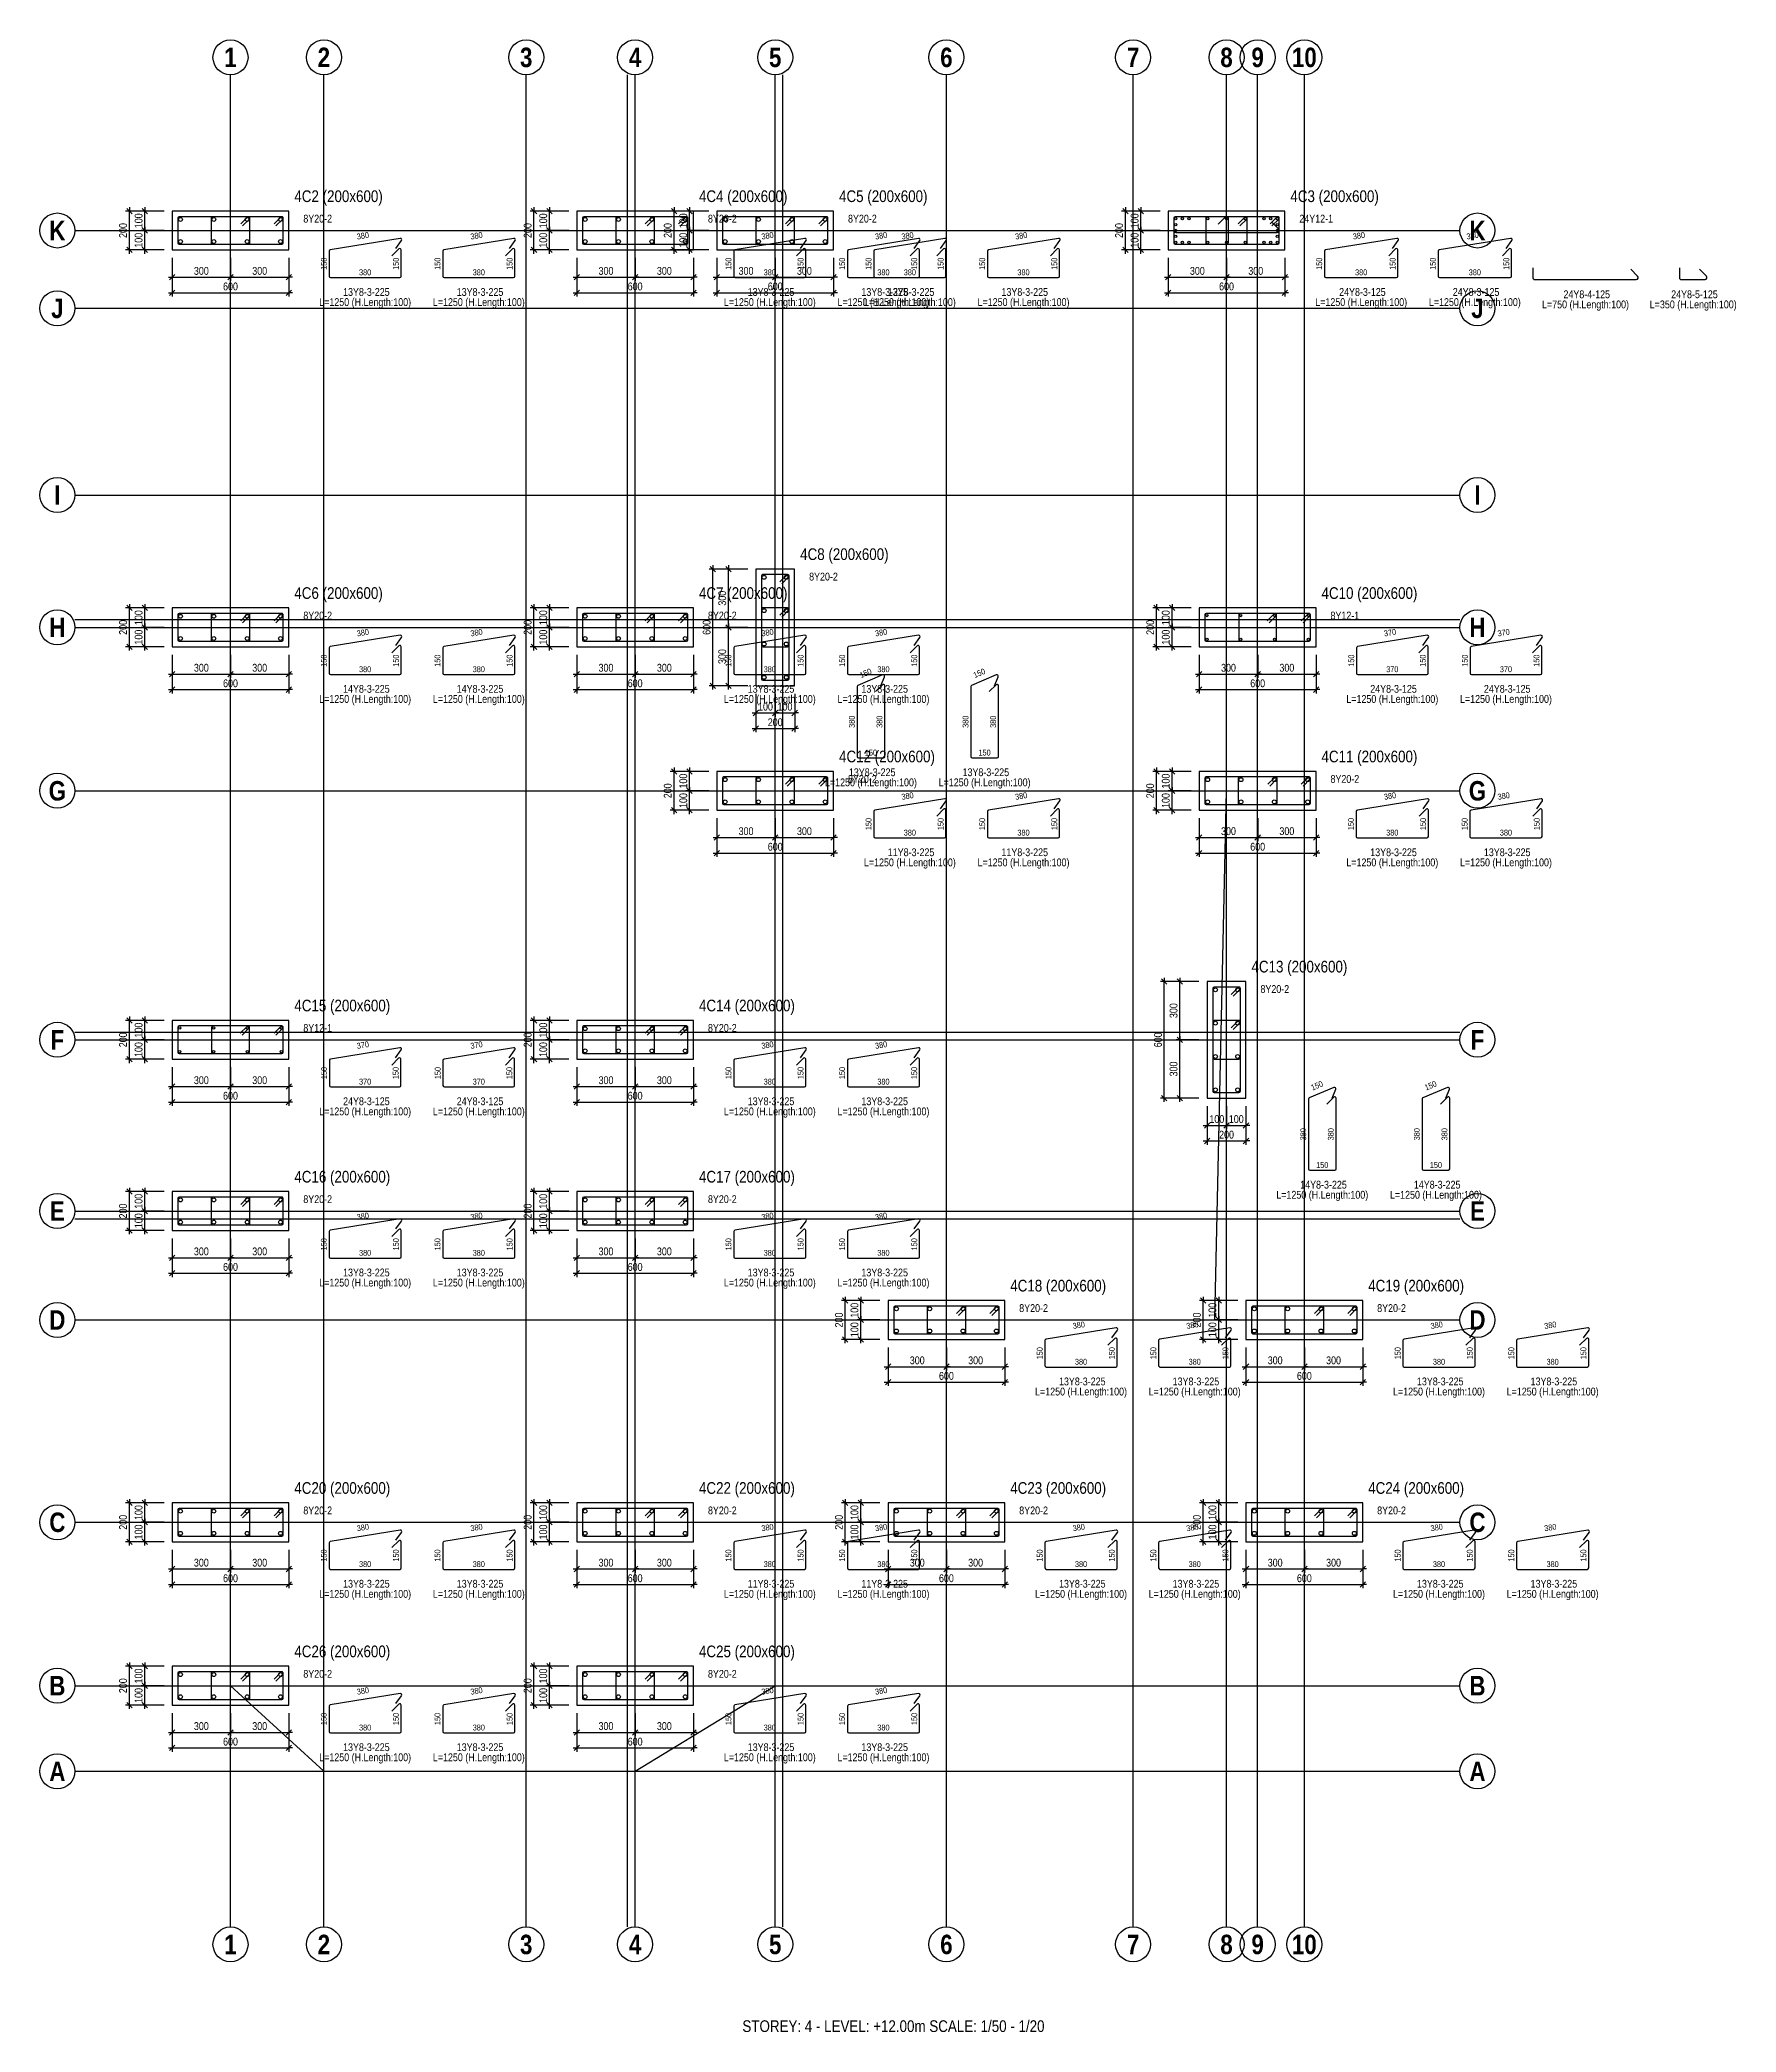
# Model space of a CAD drawing. Extents: x 0 to 206258, y -403073 to 0.
# Drawn here: x 110710 to 132509, y -83940 to -58338 of the extents above; entities that cross this region are included whole.
import ezdxf
from ezdxf.enums import TextEntityAlignment as Align
from ezdxf.lldxf.tags import DXFTag

# ---------------------------------------------------------------- set-up
doc = ezdxf.new("R2010")
doc.units = 0
doc.header["$LTSCALE"] = 1000
for name, color, linetype in [('Axis Circle(Dir 1)', 150, 'Continuous'), ('Axis Circle(Dir 2)', 150, 'Continuous'), ('Axis Label(Dir 1)', 7, 'Continuous'), ('Axis Label(Dir 2)', 7, 'Continuous'), ('Axis Line(Dir 1)', 8, 'CENTER2'), ('Axis Line(Dir 2)', 150, 'CENTER2'), ('Column Line(D)', 1, 'Continuous'), ('Dimension Line', 5, 'Continuous'), ('Link Line', 3, 'Continuous'), ('Quantity Table Title', 1, 'Continuous'), ('Rebar Length Text', 8, 'Continuous'), ('Rebar Line', 7, 'Continuous'), ('Top Rebar Label', 6, 'Continuous'), ('Top Rebar Line', 7, 'Continuous')]:
    doc.layers.add(name, color=color, linetype=linetype)
for name, color, linetype, true_color in [('Column Label(D)', 12, 'Continuous', 0xbd0000), ('Ghost Axis Line', 254, 'Continuous', 0xbebebe), ('Link Label', 94, 'Continuous', 0x008100), ('Link Length Text', 94, 'Continuous', 0x008100)]:
    doc.layers.add(name, color=color, linetype=linetype, true_color=true_color)
doc.styles.add('Axis Label(Dir 1)', font='ARIALNB.TTF', dxfattribs={"height": 250})
doc.styles.add('Axis Label(Dir 2)', font='ARIALNB.TTF', dxfattribs={"height": 250})
doc.styles.add('Column Label(D)', font='ARIALN.TTF', dxfattribs={"height": 150})
doc.styles.add('Dimension Text', font='ARIALN.TTF', dxfattribs={"height": 100})
doc.styles.add('Link Label', font='ARIALN.TTF', dxfattribs={"height": 100})
doc.styles.add('Link Length Text', font='ARIALN.TTF', dxfattribs={"height": 100})
doc.styles.add('Quantity Table Title', font='ARIALN.TTF', dxfattribs={"height": 150})
doc.styles.add('Rebar Length Text', font='ARIALN.TTF', dxfattribs={"height": 75})
doc.styles.add('Top Rebar Label', font='ARIALN.TTF', dxfattribs={"height": 100})
tags = doc.linetypes.add('CENTER2', pattern=[1.125, 0.75, -0.125, 0.125, -0.125]).pattern_tags.tags
tags[10:11] = [DXFTag(74, 4), DXFTag(75, 0), DXFTag(340, '0'), DXFTag(46, 0.0), DXFTag(50, 0.0), DXFTag(44, 0.0), DXFTag(45, 0.0)]
tags[8:9] = [DXFTag(74, 4), DXFTag(75, 0), DXFTag(340, '0'), DXFTag(46, 0.0), DXFTag(50, 0.0), DXFTag(44, 0.0), DXFTag(45, 0.0)]
tags[6:7] = [DXFTag(74, 4), DXFTag(75, 0), DXFTag(340, '0'), DXFTag(46, 0.0), DXFTag(50, 0.0), DXFTag(44, 0.0), DXFTag(45, 0.0)]
tags[4:5] = [DXFTag(74, 4), DXFTag(75, 0), DXFTag(340, '0'), DXFTag(46, 0.0), DXFTag(50, 0.0), DXFTag(44, 0.0), DXFTag(45, 0.0)]
doc.dimstyles.new('COLUMNAPP', dxfattribs={"dimtxt": 100, "dimasz": 30, "dimexe": 48.3, "dimexo": 103.5, "dimgap": 30, "dimtad": 1, "dimtoh": 1, "dimdec": 1, "dimlfac": 0.4, "dimdsep": 46, "dimtxsty": 'Dimension Text', "dimblk": 'PCDIM_TICK', "dimcen": 0.09, "dimclrd": 5, "dimclre": 5, "dimclrt": 5, "dimadec": 1, "dimazin": 0, "dimtp": 1, "dimtm": 1, "dimtfac": 1, "dimtdec": 4, "dimtofl": 0, "dimtmove": 0, "dimatfit": 3, "dimfxl": 1, "dimtolj": 1, "dimtzin": 0, "dimarcsym": 0})

msp = doc.modelspace()

# ---------------------------------------------------------------- texts
at = {"layer": 'Axis Label(Dir 1)', "transparency": 33554687, "style": 'Axis Label(Dir 1)'}
for s, p in [('K', (110934.747, -60787.707)), ('K', (129184.747, -60787.707)), ('J', (110934.747, -61787.707)), ('J', (129184.747, -61787.707)), ('I', (110934.747, -64187.707)), ('I', (129184.747, -64187.707)), ('H', (110934.747, -65887.707)), ('H', (129184.747, -65887.707)), ('G', (110934.747, -67987.707)), ('G', (129184.747, -67987.707)), ('F', (110934.747, -71187.707)), ('F', (129184.747, -71187.707)), ('E', (110934.747, -73387.707)), ('E', (129184.747, -73387.707)), ('D', (110934.747, -74787.707)), ('D', (129184.747, -74787.707)), ('C', (110934.747, -77387.707)), ('C', (129184.747, -77387.707)), ('B', (110934.747, -79487.707)), ('B', (129184.747, -79487.707)), ('A', (110934.747, -80587.707)), ('A', (129184.747, -80587.707))]:
    msp.add_text(s, height=250, dxfattribs=at).set_placement(p, align=Align.MIDDLE_CENTER)
at = {"layer": 'Axis Label(Dir 2)', "transparency": 33554687, "style": 'Axis Label(Dir 2)'}
for s, p in [('1', (113159.747, -58562.707)), ('2', (114359.747, -58562.707)), ('3', (116959.747, -58562.707)), ('4', (118359.747, -58562.707)), ('5', (120159.747, -58562.707)), ('6', (122359.747, -58562.707)), ('7', (124759.747, -58562.707)), ('8', (125959.747, -58562.707)), ('9', (126359.747, -58562.707)), ('10', (126959.747, -58562.707)), ('1', (113159.747, -82812.707)), ('2', (114359.747, -82812.707)), ('3', (116959.747, -82812.707)), ('4', (118359.747, -82812.707)), ('5', (120159.747, -82812.707)), ('6', (122359.747, -82812.707)), ('7', (124759.747, -82812.707)), ('8', (125959.747, -82812.707)), ('9', (126359.747, -82812.707)), ('10', (126959.747, -82812.707))]:
    msp.add_text(s, height=250, dxfattribs=at).set_placement(p, align=Align.MIDDLE_CENTER)
at = {"layer": 'Column Label(D)', "transparency": 33554687, "style": 'Column Label(D)'}
for s, p in [('4C2 (200x600)', (113980.457, -60466.996)), ('4C4 (200x600)', (119180.457, -60466.996)), ('4C5 (200x600)', (120980.457, -60466.996)), ('4C3 (200x600)', (126780.457, -60466.996)), ('4C8 (200x600)', (120480.457, -65066.996)), ('4C6 (200x600)', (113980.457, -65566.996)), ('4C7 (200x600)', (119180.457, -65566.996)), ('4C10 (200x600)', (127180.457, -65566.996)), ('4C12 (200x600)', (120980.457, -67666.996)), ('4C11 (200x600)', (127180.457, -67666.996)), ('4C13 (200x600)', (126280.457, -70366.996)), ('4C15 (200x600)', (113980.457, -70866.996)), ('4C14 (200x600)', (119180.457, -70866.996)), ('4C16 (200x600)', (113980.457, -73066.996)), ('4C17 (200x600)', (119180.457, -73066.996)), ('4C18 (200x600)', (123180.457, -74466.996)), ('4C19 (200x600)', (127780.457, -74466.996)), ('4C20 (200x600)', (113980.457, -77066.996)), ('4C22 (200x600)', (119180.457, -77066.996)), ('4C23 (200x600)', (123180.457, -77066.996)), ('4C24 (200x600)', (127780.457, -77066.996)), ('4C26 (200x600)', (113980.457, -79166.996)), ('4C25 (200x600)', (119180.457, -79166.996))]:
    msp.add_text(s, height=150, dxfattribs=at).set_placement(p, align=Align.BOTTOM_LEFT)
at = {"layer": 'Link Label', "transparency": 33554687, "style": 'Link Label'}
for s, p in [(' 13Y8-3-225', (114890.042, -61627.707)), (' 13Y8-3-225', (116350.631, -61627.707)), (' 13Y8-3-225', (120090.042, -61627.707)), (' 13Y8-3-225', (121550.632, -61627.707)), (' 13Y8-3-225', (121890.042, -61627.707)), (' 13Y8-3-225', (123350.631, -61627.707)), (' 24Y8-3-125', (127690.042, -61627.707)), (' 24Y8-3-125', (129150.631, -61627.707)), (' 24Y8-4-125', (130573.038, -61657.707)), (' 24Y8-5-125', (131957.26, -61657.707)), (' 14Y8-3-225', (114890.042, -66727.707)), (' 14Y8-3-225', (116350.631, -66727.707)), (' 13Y8-3-225', (120090.042, -66727.707)), (' 13Y8-3-225', (121550.632, -66727.707)), (' 24Y8-3-125', (128090.042, -66727.707)), (' 24Y8-3-125', (129550.631, -66727.707)), (' 13Y8-3-225', (121390.042, -67799.374)), (' 13Y8-3-225', (122850.631, -67799.374)), (' 11Y8-3-225', (121890.042, -68827.707)), (' 11Y8-3-225', (123350.631, -68827.707)), (' 13Y8-3-225', (128090.042, -68827.707)), (' 13Y8-3-225', (129550.631, -68827.707)), (' 24Y8-3-125', (114890.042, -72027.707)), (' 24Y8-3-125', (116350.631, -72027.707)), (' 13Y8-3-225', (120090.042, -72027.707)), (' 13Y8-3-225', (121550.632, -72027.707)), (' 14Y8-3-225', (127190.042, -73099.374)), (' 14Y8-3-225', (128650.631, -73099.374)), (' 13Y8-3-225', (114890.042, -74227.707)), (' 13Y8-3-225', (116350.631, -74227.707)), (' 13Y8-3-225', (120090.042, -74227.707)), (' 13Y8-3-225', (121550.632, -74227.707)), (' 13Y8-3-225', (124090.042, -75627.707)), (' 13Y8-3-225', (125550.631, -75627.707)), (' 13Y8-3-225', (128690.042, -75627.707)), (' 13Y8-3-225', (130150.631, -75627.707)), (' 13Y8-3-225', (114890.042, -78227.707)), (' 13Y8-3-225', (116350.631, -78227.707)), (' 11Y8-3-225', (120090.042, -78227.707)), (' 11Y8-3-225', (121550.632, -78227.707)), (' 13Y8-3-225', (124090.042, -78227.707)), (' 13Y8-3-225', (125550.631, -78227.707)), (' 13Y8-3-225', (128690.042, -78227.707)), (' 13Y8-3-225', (130150.631, -78227.707)), (' 13Y8-3-225', (114890.042, -80327.707)), (' 13Y8-3-225', (116350.631, -80327.707)), (' 13Y8-3-225', (120090.042, -80327.707)), (' 13Y8-3-225', (121550.632, -80327.707))]:
    msp.add_text(s, height=100, dxfattribs=at).set_placement(p, align=Align.CENTER)
at = {"layer": 'Link Length Text', "transparency": 33554687, "style": 'Link Length Text'}
for s, p in [('L=1250 (H.Length:100)', (114890.042, -61757.707)), ('L=1250 (H.Length:100)', (116350.631, -61757.707)), ('L=1250 (H.Length:100)', (120090.042, -61757.707)), ('L=1250 (H.Length:100)', (121550.632, -61757.707)), ('L=1250 (H.Length:100)', (121890.042, -61757.707)), ('L=1250 (H.Length:100)', (123350.631, -61757.707)), ('L=1250 (H.Length:100)', (127690.042, -61757.707)), ('L=1250 (H.Length:100)', (129150.631, -61757.707)), ('L=750 (H.Length:100)', (130573.038, -61787.707)), ('L=350 (H.Length:100)', (131957.26, -61787.707)), ('L=1250 (H.Length:100)', (114890.042, -66857.707)), ('L=1250 (H.Length:100)', (116350.631, -66857.707)), ('L=1250 (H.Length:100)', (120090.042, -66857.707)), ('L=1250 (H.Length:100)', (121550.632, -66857.707)), ('L=1250 (H.Length:100)', (128090.042, -66857.707)), ('L=1250 (H.Length:100)', (129550.631, -66857.707)), ('L=1250 (H.Length:100)', (121390.042, -67929.374)), ('L=1250 (H.Length:100)', (122850.631, -67929.374)), ('L=1250 (H.Length:100)', (121890.042, -68957.707)), ('L=1250 (H.Length:100)', (123350.631, -68957.707)), ('L=1250 (H.Length:100)', (128090.042, -68957.707)), ('L=1250 (H.Length:100)', (129550.631, -68957.707)), ('L=1250 (H.Length:100)', (114890.042, -72157.707)), ('L=1250 (H.Length:100)', (116350.631, -72157.707)), ('L=1250 (H.Length:100)', (120090.042, -72157.707)), ('L=1250 (H.Length:100)', (121550.632, -72157.707)), ('L=1250 (H.Length:100)', (127190.042, -73229.374)), ('L=1250 (H.Length:100)', (128650.631, -73229.374)), ('L=1250 (H.Length:100)', (114890.042, -74357.707)), ('L=1250 (H.Length:100)', (116350.631, -74357.707)), ('L=1250 (H.Length:100)', (120090.042, -74357.707)), ('L=1250 (H.Length:100)', (121550.632, -74357.707)), ('L=1250 (H.Length:100)', (124090.042, -75757.707)), ('L=1250 (H.Length:100)', (125550.631, -75757.707)), ('L=1250 (H.Length:100)', (128690.042, -75757.707)), ('L=1250 (H.Length:100)', (130150.631, -75757.707)), ('L=1250 (H.Length:100)', (114890.042, -78357.707)), ('L=1250 (H.Length:100)', (116350.631, -78357.707)), ('L=1250 (H.Length:100)', (120090.042, -78357.707)), ('L=1250 (H.Length:100)', (121550.632, -78357.707)), ('L=1250 (H.Length:100)', (124090.042, -78357.707)), ('L=1250 (H.Length:100)', (125550.631, -78357.707)), ('L=1250 (H.Length:100)', (128690.042, -78357.707)), ('L=1250 (H.Length:100)', (130150.631, -78357.707)), ('L=1250 (H.Length:100)', (114890.042, -80457.707)), ('L=1250 (H.Length:100)', (116350.631, -80457.707)), ('L=1250 (H.Length:100)', (120090.042, -80457.707)), ('L=1250 (H.Length:100)', (121550.632, -80457.707))]:
    msp.add_text(s, height=100, dxfattribs=at).set_placement(p, align=Align.CENTER)
at = {"layer": 'Quantity Table Title', "transparency": 33554687, "style": 'Quantity Table Title'}
msp.add_text('STOREY: 4 - LEVEL: +12.00m SCALE: 1/50 - 1/20', height=150, dxfattribs=at).set_placement((121679.559, -83787.707), align=Align.TOP_CENTER)
at = {"layer": 'Rebar Length Text', "transparency": 33554687, "style": 'Rebar Length Text'}
for s, rotation, p in [('380', 9.1947432, (114866.381, -60891.537)), ('380', 9.1947432, (116326.971, -60891.537)), ('380', 9.1947432, (120066.381, -60891.537)), ('380', 9.1947432, (121526.971, -60891.537)), ('380', 9.1947432, (121866.381, -60891.537)), ('380', 9.1947432, (123326.97, -60891.537)), ('380', 9.0310718, (127666.788, -60891.403)), ('380', 9.0310718, (129127.378, -60891.403)), ('150', 90, (114396.708, -61215.207)), ('150', 90, (115323.375, -61215.207)), ('150', 90, (115857.298, -61215.207)), ('150', 90, (116783.965, -61215.207)), ('150', 90, (119596.708, -61215.207)), ('150', 90, (120523.375, -61215.207)), ('150', 90, (121057.298, -61215.207)), ('150', 90, (121396.708, -61215.207)), ('150', 90, (121983.965, -61215.207)), ('150', 90, (122323.375, -61215.207)), ('150', 90, (122857.298, -61215.207)), ('150', 90, (123783.964, -61215.207)), ('150', 90, (127188.167, -61215.207)), ('150', 90, (128131.917, -61215.207)), ('150', 90, (128648.756, -61215.207)), ('150', 90, (129592.506, -61215.207)), ('380', 9.1947432, (114866.381, -65991.537)), ('380', 9.1947432, (116326.971, -65991.537)), ('380', 9.1947432, (120066.381, -65991.537)), ('380', 9.1947432, (121526.971, -65991.537)), ('370', 9.2602215, (128066.218, -65991.591)), ('370', 9.2602215, (129526.808, -65991.591)), ('150', 90, (114396.708, -66315.207)), ('150', 90, (115323.375, -66315.207)), ('150', 90, (115857.298, -66315.207)), ('150', 90, (116783.965, -66315.207)), ('150', 90, (119596.708, -66315.207)), ('150', 90, (120523.375, -66315.207)), ('150', 90, (121057.298, -66315.207)), ('150', 90, (121983.965, -66315.207)), ('150', 90, (127600.042, -66315.207)), ('150', 90, (128520.042, -66315.207)), ('150', 90, (129060.631, -66315.207)), ('150', 90, (129980.631, -66315.207)), ('150', 22.9057699, (121336.263, -66510.431)), ('150', 22.9057699, (122796.853, -66510.43)), ('380', 90, (121182.542, -67101.041)), ('380', 90, (121537.542, -67101.041)), ('380', 90, (122643.131, -67101.04)), ('380', 90, (122998.131, -67101.04)), ('380', 9.1947432, (121866.381, -68091.537)), ('380', 9.1947432, (123326.97, -68091.537)), ('380', 9.1947432, (128066.381, -68091.537)), ('380', 9.1947432, (129526.97, -68091.537)), ('150', 90, (121396.708, -68415.207)), ('150', 90, (122323.375, -68415.207)), ('150', 90, (122857.298, -68415.207)), ('150', 90, (123783.964, -68415.207)), ('150', 90, (127596.708, -68415.207)), ('150', 90, (128523.375, -68415.207)), ('150', 90, (129057.298, -68415.207)), ('150', 90, (129983.964, -68415.207)), ('370', 9.2602215, (114866.218, -71291.591)), ('370', 9.2602215, (116326.808, -71291.591)), ('380', 9.1947432, (120066.381, -71291.537)), ('380', 9.1947432, (121526.971, -71291.537)), ('150', 90, (114400.042, -71615.207)), ('150', 90, (115320.042, -71615.207)), ('150', 90, (115860.631, -71615.207)), ('150', 90, (116780.631, -71615.207)), ('150', 90, (119596.708, -71615.207)), ('150', 90, (120523.375, -71615.207)), ('150', 90, (121057.298, -71615.207)), ('150', 90, (121983.965, -71615.207)), ('150', 22.9057699, (127136.263, -71810.431)), ('150', 22.9057699, (128596.853, -71810.43)), ('380', 90, (126982.542, -72401.041)), ('380', 90, (127337.542, -72401.041)), ('380', 90, (128443.131, -72401.04)), ('380', 90, (128798.131, -72401.04)), ('380', 9.1947432, (114866.381, -73491.537)), ('380', 9.1947432, (116326.971, -73491.537)), ('380', 9.1947432, (120066.381, -73491.537)), ('380', 9.1947432, (121526.971, -73491.537)), ('150', 90, (114396.708, -73815.207)), ('150', 90, (115323.375, -73815.207)), ('150', 90, (115857.298, -73815.207)), ('150', 90, (116783.965, -73815.207)), ('150', 90, (119596.708, -73815.207)), ('150', 90, (120523.375, -73815.207)), ('150', 90, (121057.298, -73815.207)), ('150', 90, (121983.965, -73815.207)), ('380', 9.1947432, (124066.381, -74891.537)), ('380', 9.1947432, (125526.97, -74891.537)), ('380', 9.1947432, (128666.381, -74891.537)), ('380', 9.1947432, (130126.97, -74891.537)), ('150', 90, (123596.708, -75215.207)), ('150', 90, (124523.375, -75215.207)), ('150', 90, (125057.298, -75215.207)), ('150', 90, (125983.964, -75215.207)), ('150', 90, (128196.708, -75215.207)), ('150', 90, (129123.375, -75215.207)), ('150', 90, (129657.298, -75215.207)), ('150', 90, (130583.964, -75215.207)), ('380', 9.1947432, (114866.381, -77491.537)), ('380', 9.1947432, (116326.971, -77491.537)), ('380', 9.1947432, (120066.381, -77491.537)), ('380', 9.1947432, (121526.971, -77491.537)), ('380', 9.1947432, (124066.381, -77491.537)), ('380', 9.1947432, (125526.97, -77491.537)), ('380', 9.1947432, (128666.381, -77491.537)), ('380', 9.1947432, (130126.97, -77491.537)), ('150', 90, (114396.708, -77815.207)), ('150', 90, (115323.375, -77815.207)), ('150', 90, (115857.298, -77815.207)), ('150', 90, (116783.965, -77815.207)), ('150', 90, (119596.708, -77815.207)), ('150', 90, (120523.375, -77815.207)), ('150', 90, (121057.298, -77815.207)), ('150', 90, (121983.965, -77815.207)), ('150', 90, (123596.708, -77815.207)), ('150', 90, (124523.375, -77815.207)), ('150', 90, (125057.298, -77815.207)), ('150', 90, (125983.964, -77815.207)), ('150', 90, (128196.708, -77815.207)), ('150', 90, (129123.375, -77815.207)), ('150', 90, (129657.298, -77815.207)), ('150', 90, (130583.964, -77815.207)), ('380', 9.1947432, (114866.381, -79591.537)), ('380', 9.1947432, (116326.971, -79591.537)), ('380', 9.1947432, (120066.381, -79591.537)), ('380', 9.1947432, (121526.971, -79591.537)), ('150', 90, (114396.708, -79915.207)), ('150', 90, (115323.375, -79915.207)), ('150', 90, (115857.298, -79915.207)), ('150', 90, (116783.965, -79915.207)), ('150', 90, (119596.708, -79915.207)), ('150', 90, (120523.375, -79915.207)), ('150', 90, (121057.298, -79915.207)), ('150', 90, (121983.965, -79915.207))]:
    msp.add_text(s, height=75, rotation=rotation, dxfattribs=at).set_placement(p, align=Align.CENTER)
for s, p in [('380', (114890.042, -61362.707)), ('380', (116350.631, -61362.707)), ('380', (120090.042, -61362.707)), ('380', (121550.632, -61362.707)), ('380', (121890.042, -61362.707)), ('380', (123350.631, -61362.707)), ('380', (127690.042, -61362.707)), ('380', (129150.631, -61362.707)), ('380', (114890.042, -66462.707)), ('380', (116350.631, -66462.707)), ('380', (120090.042, -66462.707)), ('380', (121550.632, -66462.707)), ('370', (128090.042, -66462.707)), ('370', (129550.631, -66462.707)), ('150', (121390.042, -67534.374)), ('150', (122850.631, -67534.374)), ('380', (121890.042, -68562.707)), ('380', (123350.631, -68562.707)), ('380', (128090.042, -68562.707)), ('380', (129550.631, -68562.707)), ('370', (114890.042, -71762.707)), ('370', (116350.631, -71762.707)), ('380', (120090.042, -71762.707)), ('380', (121550.632, -71762.707)), ('150', (127190.042, -72834.374)), ('150', (128650.631, -72834.374)), ('380', (114890.042, -73962.707)), ('380', (116350.631, -73962.707)), ('380', (120090.042, -73962.707)), ('380', (121550.632, -73962.707)), ('380', (124090.042, -75362.707)), ('380', (125550.631, -75362.707)), ('380', (128690.042, -75362.707)), ('380', (130150.631, -75362.707)), ('380', (114890.042, -77962.707)), ('380', (116350.631, -77962.707)), ('380', (120090.042, -77962.707)), ('380', (121550.632, -77962.707)), ('380', (124090.042, -77962.707)), ('380', (125550.631, -77962.707)), ('380', (128690.042, -77962.707)), ('380', (130150.631, -77962.707)), ('380', (114890.042, -80062.707)), ('380', (116350.631, -80062.707)), ('380', (120090.042, -80062.707)), ('380', (121550.632, -80062.707))]:
    msp.add_text(s, height=75, dxfattribs=at).set_placement(p, align=Align.CENTER)
at = {"layer": 'Top Rebar Label', "transparency": 33554687, "style": 'Top Rebar Label'}
for s, p in [(' 8Y20-2', (114063.791, -60715.433)), (' 8Y20-2', (119263.791, -60715.433)), (' 8Y20-2', (121063.791, -60715.433)), (' 24Y12-1', (126863.791, -60715.433)), (' 8Y20-2', (120563.791, -65315.433)), (' 8Y20-2', (114063.791, -65815.433)), (' 8Y20-2', (119263.791, -65815.433)), (' 8Y12-1', (127263.791, -65815.433)), (' 8Y20-2', (121063.791, -67915.433)), (' 8Y20-2', (127263.791, -67915.433)), (' 8Y20-2', (126363.791, -70615.433)), (' 8Y12-1', (114063.791, -71115.433)), (' 8Y20-2', (119263.791, -71115.433)), (' 8Y20-2', (114063.791, -73315.433)), (' 8Y20-2', (119263.791, -73315.433)), (' 8Y20-2', (123263.791, -74715.433)), (' 8Y20-2', (127863.791, -74715.433)), (' 8Y20-2', (114063.791, -77315.433)), (' 8Y20-2', (119263.791, -77315.433)), (' 8Y20-2', (123263.791, -77315.433)), (' 8Y20-2', (127863.791, -77315.433)), (' 8Y20-2', (114063.791, -79415.433)), (' 8Y20-2', (119263.791, -79415.433))]:
    msp.add_text(s, height=100, dxfattribs=at).set_placement(p, align=Align.BOTTOM_LEFT)

# ---------------------------------------------------------------- blocks, each defined once
blk = doc.blocks.new('PCDIM_TICK')
at = {"layer": 'Dimension Line', "color": 0, "transparency": 33554687}
for p, q in [((1.15, 1.15), (-1.15, -1.15)), ((1.61, 0), (0, 0))]:
    blk.add_line(p, q, dxfattribs=at)
blk = doc.blocks.new('*U1713')
at = {"layer": 'Dimension Line', "color": 5, "true_color": 0x0000ff, "transparency": 16777216}
for p, q in [((125210, -61141), (125210, -61436)), ((125960, -61141), (125960, -61436)), ((125210, -61388), (125960, -61388))]:
    blk.add_line(p, q, dxfattribs=at)
at = {"layer": 'Dimension Line', "color": 5, "true_color": 0x0000ff, "transparency": 16777216, "xscale": 30, "yscale": 30, "rotation": 180.0000000000004}
blk.add_blockref('PCDIM_TICK', (125210, -61388), dxfattribs=at)
at = {"layer": 'Dimension Line', "color": 5, "true_color": 0x0000ff, "transparency": 16777216, "xscale": 30, "yscale": 30}
blk.add_blockref('PCDIM_TICK', (125960, -61388), dxfattribs=at)
at = {"layer": 'Dimension Line', "color": 5, "true_color": 0x0000ff, "transparency": 16777216, "insert": (125585, -61358), "char_height": 100, "width": 181.5, "attachment_point": 8, "style": 'Dimension Text'}
blk.add_mtext('300', dxfattribs=at)
blk = doc.blocks.new('*U1714')
at = {"layer": 'Dimension Line', "color": 5, "true_color": 0x0000ff, "transparency": 16777216}
for p, q in [((125960, -61141), (125960, -61436)), ((126710, -61141), (126710, -61436)), ((125960, -61388), (126710, -61388))]:
    blk.add_line(p, q, dxfattribs=at)
at = {"layer": 'Dimension Line', "color": 5, "true_color": 0x0000ff, "transparency": 16777216, "xscale": 30, "yscale": 30, "rotation": 180.0000000000004}
blk.add_blockref('PCDIM_TICK', (125960, -61388), dxfattribs=at)
at = {"layer": 'Dimension Line', "color": 5, "true_color": 0x0000ff, "transparency": 16777216, "xscale": 30, "yscale": 30}
blk.add_blockref('PCDIM_TICK', (126710, -61388), dxfattribs=at)
at = {"layer": 'Dimension Line', "color": 5, "true_color": 0x0000ff, "transparency": 16777216, "insert": (126335, -61358), "char_height": 100, "width": 181.5, "attachment_point": 8, "style": 'Dimension Text'}
blk.add_mtext('300', dxfattribs=at)
blk = doc.blocks.new('*U1715')
at = {"layer": 'Dimension Line', "color": 5, "true_color": 0x0000ff, "transparency": 16777216}
for p, q in [((125210, -61141), (125210, -61636)), ((126710, -61141), (126710, -61636)), ((125210, -61588), (126710, -61588))]:
    blk.add_line(p, q, dxfattribs=at)
at = {"layer": 'Dimension Line', "color": 5, "true_color": 0x0000ff, "transparency": 16777216, "xscale": 30, "yscale": 30, "rotation": 180.0000000000004}
blk.add_blockref('PCDIM_TICK', (125210, -61588), dxfattribs=at)
at = {"layer": 'Dimension Line', "color": 5, "true_color": 0x0000ff, "transparency": 16777216, "xscale": 30, "yscale": 30}
blk.add_blockref('PCDIM_TICK', (126710, -61588), dxfattribs=at)
at = {"layer": 'Dimension Line', "color": 5, "true_color": 0x0000ff, "transparency": 16777216, "insert": (125960, -61558), "char_height": 100, "width": 181.97, "attachment_point": 8, "style": 'Dimension Text'}
blk.add_mtext('600', dxfattribs=at)
blk = doc.blocks.new('*U1716')
at = {"layer": 'Dimension Line', "color": 5, "true_color": 0x0000ff, "transparency": 16777216}
for p, q in [((125106, -60788), (124811, -60788)), ((124860, -61038), (124860, -60788)), ((125106, -61038), (124811, -61038))]:
    blk.add_line(p, q, dxfattribs=at)
at = {"layer": 'Dimension Line', "color": 5, "true_color": 0x0000ff, "transparency": 16777216, "xscale": 30, "yscale": 30}
for p, rotation in [((124860, -60788), 89.99999999999447), ((124860, -61038), 269.9999999999834)]:
    blk.add_blockref('PCDIM_TICK', p, dxfattribs=dict(at, rotation=rotation))
at = {"layer": 'Dimension Line', "color": 5, "true_color": 0x0000ff, "transparency": 16777216, "insert": (124830, -60913), "char_height": 100, "width": 173.93, "attachment_point": 8, "rotation": 90, "style": 'Dimension Text'}
blk.add_mtext('100', dxfattribs=at)
blk = doc.blocks.new('*U1717')
at = {"layer": 'Dimension Line', "color": 5, "true_color": 0x0000ff, "transparency": 16777216}
for p, q in [((125106, -60538), (124811, -60538)), ((124860, -60788), (124860, -60538)), ((125106, -60788), (124811, -60788))]:
    blk.add_line(p, q, dxfattribs=at)
at = {"layer": 'Dimension Line', "color": 5, "true_color": 0x0000ff, "transparency": 16777216, "xscale": 30, "yscale": 30}
for p, rotation in [((124860, -60538), 89.99999999999447), ((124860, -60788), 269.9999999999834)]:
    blk.add_blockref('PCDIM_TICK', p, dxfattribs=dict(at, rotation=rotation))
at = {"layer": 'Dimension Line', "color": 5, "true_color": 0x0000ff, "transparency": 16777216, "insert": (124830, -60663), "char_height": 100, "width": 173.93, "attachment_point": 8, "rotation": 90, "style": 'Dimension Text'}
blk.add_mtext('100', dxfattribs=at)
blk = doc.blocks.new('*U1718')
at = {"layer": 'Dimension Line', "color": 5, "true_color": 0x0000ff, "transparency": 16777216}
for p, q in [((125106, -60538), (124611, -60538)), ((124660, -61038), (124660, -60538)), ((125106, -61038), (124611, -61038))]:
    blk.add_line(p, q, dxfattribs=at)
at = {"layer": 'Dimension Line', "color": 5, "true_color": 0x0000ff, "transparency": 16777216, "xscale": 30, "yscale": 30}
for p, rotation in [((124660, -60538), 89.99999999999447), ((124660, -61038), 269.9999999999834)]:
    blk.add_blockref('PCDIM_TICK', p, dxfattribs=dict(at, rotation=rotation))
at = {"layer": 'Dimension Line', "color": 5, "true_color": 0x0000ff, "transparency": 16777216, "insert": (124630, -60788), "char_height": 100, "width": 182.77, "attachment_point": 8, "rotation": 90, "style": 'Dimension Text'}
blk.add_mtext('200', dxfattribs=at)
blk = doc.blocks.new('*U1719')
at = {"layer": 'Dimension Line', "color": 5, "true_color": 0x0000ff, "transparency": 16777216}
for p, q in [((117610, -61141), (117610, -61436)), ((118360, -61141), (118360, -61436)), ((117610, -61388), (118360, -61388))]:
    blk.add_line(p, q, dxfattribs=at)
at = {"layer": 'Dimension Line', "color": 5, "true_color": 0x0000ff, "transparency": 16777216, "xscale": 30, "yscale": 30, "rotation": 180.0000000000004}
blk.add_blockref('PCDIM_TICK', (117610, -61388), dxfattribs=at)
at = {"layer": 'Dimension Line', "color": 5, "true_color": 0x0000ff, "transparency": 16777216, "xscale": 30, "yscale": 30}
blk.add_blockref('PCDIM_TICK', (118360, -61388), dxfattribs=at)
at = {"layer": 'Dimension Line', "color": 5, "true_color": 0x0000ff, "transparency": 16777216, "insert": (117985, -61358), "char_height": 100, "width": 181.5, "attachment_point": 8, "style": 'Dimension Text'}
blk.add_mtext('300', dxfattribs=at)
blk = doc.blocks.new('*U1720')
at = {"layer": 'Dimension Line', "color": 5, "true_color": 0x0000ff, "transparency": 16777216}
for p, q in [((118360, -61141), (118360, -61436)), ((119110, -61141), (119110, -61436)), ((118360, -61388), (119110, -61388))]:
    blk.add_line(p, q, dxfattribs=at)
at = {"layer": 'Dimension Line', "color": 5, "true_color": 0x0000ff, "transparency": 16777216, "xscale": 30, "yscale": 30, "rotation": 180.0000000000004}
blk.add_blockref('PCDIM_TICK', (118360, -61388), dxfattribs=at)
at = {"layer": 'Dimension Line', "color": 5, "true_color": 0x0000ff, "transparency": 16777216, "xscale": 30, "yscale": 30}
blk.add_blockref('PCDIM_TICK', (119110, -61388), dxfattribs=at)
at = {"layer": 'Dimension Line', "color": 5, "true_color": 0x0000ff, "transparency": 16777216, "insert": (118735, -61358), "char_height": 100, "width": 181.5, "attachment_point": 8, "style": 'Dimension Text'}
blk.add_mtext('300', dxfattribs=at)
blk = doc.blocks.new('*U1721')
at = {"layer": 'Dimension Line', "color": 5, "true_color": 0x0000ff, "transparency": 16777216}
for p, q in [((117610, -61141), (117610, -61636)), ((119110, -61141), (119110, -61636)), ((117610, -61588), (119110, -61588))]:
    blk.add_line(p, q, dxfattribs=at)
at = {"layer": 'Dimension Line', "color": 5, "true_color": 0x0000ff, "transparency": 16777216, "xscale": 30, "yscale": 30, "rotation": 180.0000000000004}
blk.add_blockref('PCDIM_TICK', (117610, -61588), dxfattribs=at)
at = {"layer": 'Dimension Line', "color": 5, "true_color": 0x0000ff, "transparency": 16777216, "xscale": 30, "yscale": 30}
blk.add_blockref('PCDIM_TICK', (119110, -61588), dxfattribs=at)
at = {"layer": 'Dimension Line', "color": 5, "true_color": 0x0000ff, "transparency": 16777216, "insert": (118360, -61558), "char_height": 100, "width": 181.97, "attachment_point": 8, "style": 'Dimension Text'}
blk.add_mtext('600', dxfattribs=at)
blk = doc.blocks.new('*U1722')
at = {"layer": 'Dimension Line', "color": 5, "true_color": 0x0000ff, "transparency": 16777216}
for p, q in [((117506, -60788), (117211, -60788)), ((117260, -61038), (117260, -60788)), ((117506, -61038), (117211, -61038))]:
    blk.add_line(p, q, dxfattribs=at)
at = {"layer": 'Dimension Line', "color": 5, "true_color": 0x0000ff, "transparency": 16777216, "xscale": 30, "yscale": 30}
for p, rotation in [((117260, -60788), 89.99999999999447), ((117260, -61038), 269.9999999999834)]:
    blk.add_blockref('PCDIM_TICK', p, dxfattribs=dict(at, rotation=rotation))
at = {"layer": 'Dimension Line', "color": 5, "true_color": 0x0000ff, "transparency": 16777216, "insert": (117230, -60913), "char_height": 100, "width": 173.93, "attachment_point": 8, "rotation": 90, "style": 'Dimension Text'}
blk.add_mtext('100', dxfattribs=at)
blk = doc.blocks.new('*U1723')
at = {"layer": 'Dimension Line', "color": 5, "true_color": 0x0000ff, "transparency": 16777216}
for p, q in [((117506, -60538), (117211, -60538)), ((117260, -60788), (117260, -60538)), ((117506, -60788), (117211, -60788))]:
    blk.add_line(p, q, dxfattribs=at)
at = {"layer": 'Dimension Line', "color": 5, "true_color": 0x0000ff, "transparency": 16777216, "xscale": 30, "yscale": 30}
for p, rotation in [((117260, -60538), 89.99999999999447), ((117260, -60788), 269.9999999999834)]:
    blk.add_blockref('PCDIM_TICK', p, dxfattribs=dict(at, rotation=rotation))
at = {"layer": 'Dimension Line', "color": 5, "true_color": 0x0000ff, "transparency": 16777216, "insert": (117230, -60663), "char_height": 100, "width": 173.93, "attachment_point": 8, "rotation": 90, "style": 'Dimension Text'}
blk.add_mtext('100', dxfattribs=at)
blk = doc.blocks.new('*U1724')
at = {"layer": 'Dimension Line', "color": 5, "true_color": 0x0000ff, "transparency": 16777216}
for p, q in [((117506, -60538), (117011, -60538)), ((117060, -61038), (117060, -60538)), ((117506, -61038), (117011, -61038))]:
    blk.add_line(p, q, dxfattribs=at)
at = {"layer": 'Dimension Line', "color": 5, "true_color": 0x0000ff, "transparency": 16777216, "xscale": 30, "yscale": 30}
for p, rotation in [((117060, -60538), 89.99999999999447), ((117060, -61038), 269.9999999999834)]:
    blk.add_blockref('PCDIM_TICK', p, dxfattribs=dict(at, rotation=rotation))
at = {"layer": 'Dimension Line', "color": 5, "true_color": 0x0000ff, "transparency": 16777216, "insert": (117030, -60788), "char_height": 100, "width": 182.77, "attachment_point": 8, "rotation": 90, "style": 'Dimension Text'}
blk.add_mtext('200', dxfattribs=at)
blk = doc.blocks.new('*U1725')
at = {"layer": 'Dimension Line', "color": 5, "true_color": 0x0000ff, "transparency": 16777216}
for p, q in [((119410, -61141), (119410, -61436)), ((120160, -61141), (120160, -61436)), ((119410, -61388), (120160, -61388))]:
    blk.add_line(p, q, dxfattribs=at)
at = {"layer": 'Dimension Line', "color": 5, "true_color": 0x0000ff, "transparency": 16777216, "xscale": 30, "yscale": 30, "rotation": 180.0000000000004}
blk.add_blockref('PCDIM_TICK', (119410, -61388), dxfattribs=at)
at = {"layer": 'Dimension Line', "color": 5, "true_color": 0x0000ff, "transparency": 16777216, "xscale": 30, "yscale": 30}
blk.add_blockref('PCDIM_TICK', (120160, -61388), dxfattribs=at)
at = {"layer": 'Dimension Line', "color": 5, "true_color": 0x0000ff, "transparency": 16777216, "insert": (119785, -61358), "char_height": 100, "width": 181.5, "attachment_point": 8, "style": 'Dimension Text'}
blk.add_mtext('300', dxfattribs=at)
blk = doc.blocks.new('*U1726')
at = {"layer": 'Dimension Line', "color": 5, "true_color": 0x0000ff, "transparency": 16777216}
for p, q in [((120160, -61141), (120160, -61436)), ((120910, -61141), (120910, -61436)), ((120160, -61388), (120910, -61388))]:
    blk.add_line(p, q, dxfattribs=at)
at = {"layer": 'Dimension Line', "color": 5, "true_color": 0x0000ff, "transparency": 16777216, "xscale": 30, "yscale": 30, "rotation": 180.0000000000004}
blk.add_blockref('PCDIM_TICK', (120160, -61388), dxfattribs=at)
at = {"layer": 'Dimension Line', "color": 5, "true_color": 0x0000ff, "transparency": 16777216, "xscale": 30, "yscale": 30}
blk.add_blockref('PCDIM_TICK', (120910, -61388), dxfattribs=at)
at = {"layer": 'Dimension Line', "color": 5, "true_color": 0x0000ff, "transparency": 16777216, "insert": (120535, -61358), "char_height": 100, "width": 181.5, "attachment_point": 8, "style": 'Dimension Text'}
blk.add_mtext('300', dxfattribs=at)
blk = doc.blocks.new('*U1727')
at = {"layer": 'Dimension Line', "color": 5, "true_color": 0x0000ff, "transparency": 16777216}
for p, q in [((119410, -61141), (119410, -61636)), ((120910, -61141), (120910, -61636)), ((119410, -61588), (120910, -61588))]:
    blk.add_line(p, q, dxfattribs=at)
at = {"layer": 'Dimension Line', "color": 5, "true_color": 0x0000ff, "transparency": 16777216, "xscale": 30, "yscale": 30, "rotation": 180.0000000000004}
blk.add_blockref('PCDIM_TICK', (119410, -61588), dxfattribs=at)
at = {"layer": 'Dimension Line', "color": 5, "true_color": 0x0000ff, "transparency": 16777216, "xscale": 30, "yscale": 30}
blk.add_blockref('PCDIM_TICK', (120910, -61588), dxfattribs=at)
at = {"layer": 'Dimension Line', "color": 5, "true_color": 0x0000ff, "transparency": 16777216, "insert": (120160, -61558), "char_height": 100, "width": 181.97, "attachment_point": 8, "style": 'Dimension Text'}
blk.add_mtext('600', dxfattribs=at)
blk = doc.blocks.new('*U1728')
at = {"layer": 'Dimension Line', "color": 5, "true_color": 0x0000ff, "transparency": 16777216}
for p, q in [((119306, -60788), (119011, -60788)), ((119060, -61038), (119060, -60788)), ((119306, -61038), (119011, -61038))]:
    blk.add_line(p, q, dxfattribs=at)
at = {"layer": 'Dimension Line', "color": 5, "true_color": 0x0000ff, "transparency": 16777216, "xscale": 30, "yscale": 30}
for p, rotation in [((119060, -60788), 89.99999999999447), ((119060, -61038), 269.9999999999834)]:
    blk.add_blockref('PCDIM_TICK', p, dxfattribs=dict(at, rotation=rotation))
at = {"layer": 'Dimension Line', "color": 5, "true_color": 0x0000ff, "transparency": 16777216, "insert": (119030, -60913), "char_height": 100, "width": 173.93, "attachment_point": 8, "rotation": 90, "style": 'Dimension Text'}
blk.add_mtext('100', dxfattribs=at)
blk = doc.blocks.new('*U1729')
at = {"layer": 'Dimension Line', "color": 5, "true_color": 0x0000ff, "transparency": 16777216}
for p, q in [((119306, -60538), (119011, -60538)), ((119060, -60788), (119060, -60538)), ((119306, -60788), (119011, -60788))]:
    blk.add_line(p, q, dxfattribs=at)
at = {"layer": 'Dimension Line', "color": 5, "true_color": 0x0000ff, "transparency": 16777216, "xscale": 30, "yscale": 30}
for p, rotation in [((119060, -60538), 89.99999999999447), ((119060, -60788), 269.9999999999834)]:
    blk.add_blockref('PCDIM_TICK', p, dxfattribs=dict(at, rotation=rotation))
at = {"layer": 'Dimension Line', "color": 5, "true_color": 0x0000ff, "transparency": 16777216, "insert": (119030, -60663), "char_height": 100, "width": 173.93, "attachment_point": 8, "rotation": 90, "style": 'Dimension Text'}
blk.add_mtext('100', dxfattribs=at)
blk = doc.blocks.new('*U1730')
at = {"layer": 'Dimension Line', "color": 5, "true_color": 0x0000ff, "transparency": 16777216}
for p, q in [((119306, -60538), (118811, -60538)), ((118860, -61038), (118860, -60538)), ((119306, -61038), (118811, -61038))]:
    blk.add_line(p, q, dxfattribs=at)
at = {"layer": 'Dimension Line', "color": 5, "true_color": 0x0000ff, "transparency": 16777216, "xscale": 30, "yscale": 30}
for p, rotation in [((118860, -60538), 89.99999999999447), ((118860, -61038), 269.9999999999834)]:
    blk.add_blockref('PCDIM_TICK', p, dxfattribs=dict(at, rotation=rotation))
at = {"layer": 'Dimension Line', "color": 5, "true_color": 0x0000ff, "transparency": 16777216, "insert": (118830, -60788), "char_height": 100, "width": 182.77, "attachment_point": 8, "rotation": 90, "style": 'Dimension Text'}
blk.add_mtext('200', dxfattribs=at)
blk = doc.blocks.new('*U1731')
at = {"layer": 'Dimension Line', "color": 5, "true_color": 0x0000ff, "transparency": 16777216}
for p, q in [((112410, -66241), (112410, -66536)), ((113160, -66241), (113160, -66536)), ((112410, -66488), (113160, -66488))]:
    blk.add_line(p, q, dxfattribs=at)
at = {"layer": 'Dimension Line', "color": 5, "true_color": 0x0000ff, "transparency": 16777216, "xscale": 30, "yscale": 30, "rotation": 180.0000000000004}
blk.add_blockref('PCDIM_TICK', (112410, -66488), dxfattribs=at)
at = {"layer": 'Dimension Line', "color": 5, "true_color": 0x0000ff, "transparency": 16777216, "xscale": 30, "yscale": 30}
blk.add_blockref('PCDIM_TICK', (113160, -66488), dxfattribs=at)
at = {"layer": 'Dimension Line', "color": 5, "true_color": 0x0000ff, "transparency": 16777216, "insert": (112785, -66458), "char_height": 100, "width": 181.5, "attachment_point": 8, "style": 'Dimension Text'}
blk.add_mtext('300', dxfattribs=at)
blk = doc.blocks.new('*U1732')
at = {"layer": 'Dimension Line', "color": 5, "true_color": 0x0000ff, "transparency": 16777216}
for p, q in [((113160, -66241), (113160, -66536)), ((113910, -66241), (113910, -66536)), ((113160, -66488), (113910, -66488))]:
    blk.add_line(p, q, dxfattribs=at)
at = {"layer": 'Dimension Line', "color": 5, "true_color": 0x0000ff, "transparency": 16777216, "xscale": 30, "yscale": 30, "rotation": 180.0000000000004}
blk.add_blockref('PCDIM_TICK', (113160, -66488), dxfattribs=at)
at = {"layer": 'Dimension Line', "color": 5, "true_color": 0x0000ff, "transparency": 16777216, "xscale": 30, "yscale": 30}
blk.add_blockref('PCDIM_TICK', (113910, -66488), dxfattribs=at)
at = {"layer": 'Dimension Line', "color": 5, "true_color": 0x0000ff, "transparency": 16777216, "insert": (113535, -66458), "char_height": 100, "width": 181.5, "attachment_point": 8, "style": 'Dimension Text'}
blk.add_mtext('300', dxfattribs=at)
blk = doc.blocks.new('*U1733')
at = {"layer": 'Dimension Line', "color": 5, "true_color": 0x0000ff, "transparency": 16777216}
for p, q in [((112410, -66241), (112410, -66736)), ((113910, -66241), (113910, -66736)), ((112410, -66688), (113910, -66688))]:
    blk.add_line(p, q, dxfattribs=at)
at = {"layer": 'Dimension Line', "color": 5, "true_color": 0x0000ff, "transparency": 16777216, "xscale": 30, "yscale": 30, "rotation": 180.0000000000004}
blk.add_blockref('PCDIM_TICK', (112410, -66688), dxfattribs=at)
at = {"layer": 'Dimension Line', "color": 5, "true_color": 0x0000ff, "transparency": 16777216, "xscale": 30, "yscale": 30}
blk.add_blockref('PCDIM_TICK', (113910, -66688), dxfattribs=at)
at = {"layer": 'Dimension Line', "color": 5, "true_color": 0x0000ff, "transparency": 16777216, "insert": (113160, -66658), "char_height": 100, "width": 181.97, "attachment_point": 8, "style": 'Dimension Text'}
blk.add_mtext('600', dxfattribs=at)
blk = doc.blocks.new('*U1734')
at = {"layer": 'Dimension Line', "color": 5, "true_color": 0x0000ff, "transparency": 16777216}
for p, q in [((112306, -65888), (112011, -65888)), ((112060, -66138), (112060, -65888)), ((112306, -66138), (112011, -66138))]:
    blk.add_line(p, q, dxfattribs=at)
at = {"layer": 'Dimension Line', "color": 5, "true_color": 0x0000ff, "transparency": 16777216, "xscale": 30, "yscale": 30}
for p, rotation in [((112060, -65888), 89.99999999999447), ((112060, -66138), 269.9999999999834)]:
    blk.add_blockref('PCDIM_TICK', p, dxfattribs=dict(at, rotation=rotation))
at = {"layer": 'Dimension Line', "color": 5, "true_color": 0x0000ff, "transparency": 16777216, "insert": (112030, -66013), "char_height": 100, "width": 173.93, "attachment_point": 8, "rotation": 90, "style": 'Dimension Text'}
blk.add_mtext('100', dxfattribs=at)
blk = doc.blocks.new('*U1735')
at = {"layer": 'Dimension Line', "color": 5, "true_color": 0x0000ff, "transparency": 16777216}
for p, q in [((112306, -65638), (112011, -65638)), ((112060, -65888), (112060, -65638)), ((112306, -65888), (112011, -65888))]:
    blk.add_line(p, q, dxfattribs=at)
at = {"layer": 'Dimension Line', "color": 5, "true_color": 0x0000ff, "transparency": 16777216, "xscale": 30, "yscale": 30}
for p, rotation in [((112060, -65638), 89.99999999999447), ((112060, -65888), 269.9999999999834)]:
    blk.add_blockref('PCDIM_TICK', p, dxfattribs=dict(at, rotation=rotation))
at = {"layer": 'Dimension Line', "color": 5, "true_color": 0x0000ff, "transparency": 16777216, "insert": (112030, -65763), "char_height": 100, "width": 173.93, "attachment_point": 8, "rotation": 90, "style": 'Dimension Text'}
blk.add_mtext('100', dxfattribs=at)
blk = doc.blocks.new('*U1736')
at = {"layer": 'Dimension Line', "color": 5, "true_color": 0x0000ff, "transparency": 16777216}
for p, q in [((112306, -65638), (111811, -65638)), ((111860, -66138), (111860, -65638)), ((112306, -66138), (111811, -66138))]:
    blk.add_line(p, q, dxfattribs=at)
at = {"layer": 'Dimension Line', "color": 5, "true_color": 0x0000ff, "transparency": 16777216, "xscale": 30, "yscale": 30}
for p, rotation in [((111860, -65638), 89.99999999999447), ((111860, -66138), 269.9999999999834)]:
    blk.add_blockref('PCDIM_TICK', p, dxfattribs=dict(at, rotation=rotation))
at = {"layer": 'Dimension Line', "color": 5, "true_color": 0x0000ff, "transparency": 16777216, "insert": (111830, -65888), "char_height": 100, "width": 182.77, "attachment_point": 8, "rotation": 90, "style": 'Dimension Text'}
blk.add_mtext('200', dxfattribs=at)
blk = doc.blocks.new('*U1737')
at = {"layer": 'Dimension Line', "color": 5, "true_color": 0x0000ff, "transparency": 16777216}
for p, q in [((117610, -66241), (117610, -66536)), ((118360, -66241), (118360, -66536)), ((117610, -66488), (118360, -66488))]:
    blk.add_line(p, q, dxfattribs=at)
at = {"layer": 'Dimension Line', "color": 5, "true_color": 0x0000ff, "transparency": 16777216, "xscale": 30, "yscale": 30, "rotation": 180.0000000000004}
blk.add_blockref('PCDIM_TICK', (117610, -66488), dxfattribs=at)
at = {"layer": 'Dimension Line', "color": 5, "true_color": 0x0000ff, "transparency": 16777216, "xscale": 30, "yscale": 30}
blk.add_blockref('PCDIM_TICK', (118360, -66488), dxfattribs=at)
at = {"layer": 'Dimension Line', "color": 5, "true_color": 0x0000ff, "transparency": 16777216, "insert": (117985, -66458), "char_height": 100, "width": 181.5, "attachment_point": 8, "style": 'Dimension Text'}
blk.add_mtext('300', dxfattribs=at)
blk = doc.blocks.new('*U1738')
at = {"layer": 'Dimension Line', "color": 5, "true_color": 0x0000ff, "transparency": 16777216}
for p, q in [((118360, -66241), (118360, -66536)), ((119110, -66241), (119110, -66536)), ((118360, -66488), (119110, -66488))]:
    blk.add_line(p, q, dxfattribs=at)
at = {"layer": 'Dimension Line', "color": 5, "true_color": 0x0000ff, "transparency": 16777216, "xscale": 30, "yscale": 30, "rotation": 180.0000000000004}
blk.add_blockref('PCDIM_TICK', (118360, -66488), dxfattribs=at)
at = {"layer": 'Dimension Line', "color": 5, "true_color": 0x0000ff, "transparency": 16777216, "xscale": 30, "yscale": 30}
blk.add_blockref('PCDIM_TICK', (119110, -66488), dxfattribs=at)
at = {"layer": 'Dimension Line', "color": 5, "true_color": 0x0000ff, "transparency": 16777216, "insert": (118735, -66458), "char_height": 100, "width": 181.5, "attachment_point": 8, "style": 'Dimension Text'}
blk.add_mtext('300', dxfattribs=at)
blk = doc.blocks.new('*U1739')
at = {"layer": 'Dimension Line', "color": 5, "true_color": 0x0000ff, "transparency": 16777216}
for p, q in [((117610, -66241), (117610, -66736)), ((119110, -66241), (119110, -66736)), ((117610, -66688), (119110, -66688))]:
    blk.add_line(p, q, dxfattribs=at)
at = {"layer": 'Dimension Line', "color": 5, "true_color": 0x0000ff, "transparency": 16777216, "xscale": 30, "yscale": 30, "rotation": 180.0000000000004}
blk.add_blockref('PCDIM_TICK', (117610, -66688), dxfattribs=at)
at = {"layer": 'Dimension Line', "color": 5, "true_color": 0x0000ff, "transparency": 16777216, "xscale": 30, "yscale": 30}
blk.add_blockref('PCDIM_TICK', (119110, -66688), dxfattribs=at)
at = {"layer": 'Dimension Line', "color": 5, "true_color": 0x0000ff, "transparency": 16777216, "insert": (118360, -66658), "char_height": 100, "width": 181.97, "attachment_point": 8, "style": 'Dimension Text'}
blk.add_mtext('600', dxfattribs=at)
blk = doc.blocks.new('*U1740')
at = {"layer": 'Dimension Line', "color": 5, "true_color": 0x0000ff, "transparency": 16777216}
for p, q in [((117506, -65888), (117211, -65888)), ((117260, -66138), (117260, -65888)), ((117506, -66138), (117211, -66138))]:
    blk.add_line(p, q, dxfattribs=at)
at = {"layer": 'Dimension Line', "color": 5, "true_color": 0x0000ff, "transparency": 16777216, "xscale": 30, "yscale": 30}
for p, rotation in [((117260, -65888), 89.99999999999447), ((117260, -66138), 269.9999999999834)]:
    blk.add_blockref('PCDIM_TICK', p, dxfattribs=dict(at, rotation=rotation))
at = {"layer": 'Dimension Line', "color": 5, "true_color": 0x0000ff, "transparency": 16777216, "insert": (117230, -66013), "char_height": 100, "width": 173.93, "attachment_point": 8, "rotation": 90, "style": 'Dimension Text'}
blk.add_mtext('100', dxfattribs=at)
blk = doc.blocks.new('*U1741')
at = {"layer": 'Dimension Line', "color": 5, "true_color": 0x0000ff, "transparency": 16777216}
for p, q in [((117506, -65638), (117211, -65638)), ((117260, -65888), (117260, -65638)), ((117506, -65888), (117211, -65888))]:
    blk.add_line(p, q, dxfattribs=at)
at = {"layer": 'Dimension Line', "color": 5, "true_color": 0x0000ff, "transparency": 16777216, "xscale": 30, "yscale": 30}
for p, rotation in [((117260, -65638), 89.99999999999447), ((117260, -65888), 269.9999999999834)]:
    blk.add_blockref('PCDIM_TICK', p, dxfattribs=dict(at, rotation=rotation))
at = {"layer": 'Dimension Line', "color": 5, "true_color": 0x0000ff, "transparency": 16777216, "insert": (117230, -65763), "char_height": 100, "width": 173.93, "attachment_point": 8, "rotation": 90, "style": 'Dimension Text'}
blk.add_mtext('100', dxfattribs=at)
blk = doc.blocks.new('*U1742')
at = {"layer": 'Dimension Line', "color": 5, "true_color": 0x0000ff, "transparency": 16777216}
for p, q in [((117506, -65638), (117011, -65638)), ((117060, -66138), (117060, -65638)), ((117506, -66138), (117011, -66138))]:
    blk.add_line(p, q, dxfattribs=at)
at = {"layer": 'Dimension Line', "color": 5, "true_color": 0x0000ff, "transparency": 16777216, "xscale": 30, "yscale": 30}
for p, rotation in [((117060, -65638), 89.99999999999447), ((117060, -66138), 269.9999999999834)]:
    blk.add_blockref('PCDIM_TICK', p, dxfattribs=dict(at, rotation=rotation))
at = {"layer": 'Dimension Line', "color": 5, "true_color": 0x0000ff, "transparency": 16777216, "insert": (117030, -65888), "char_height": 100, "width": 182.77, "attachment_point": 8, "rotation": 90, "style": 'Dimension Text'}
blk.add_mtext('200', dxfattribs=at)
blk = doc.blocks.new('*U1743')
at = {"layer": 'Dimension Line', "color": 5, "true_color": 0x0000ff, "transparency": 16777216}
for p, q in [((119910, -66741), (119910, -67036)), ((120160, -66741), (120160, -67036)), ((119910, -66988), (120160, -66988))]:
    blk.add_line(p, q, dxfattribs=at)
at = {"layer": 'Dimension Line', "color": 5, "true_color": 0x0000ff, "transparency": 16777216, "xscale": 30, "yscale": 30, "rotation": 180.0000000000004}
blk.add_blockref('PCDIM_TICK', (119910, -66988), dxfattribs=at)
at = {"layer": 'Dimension Line', "color": 5, "true_color": 0x0000ff, "transparency": 16777216, "xscale": 30, "yscale": 30}
blk.add_blockref('PCDIM_TICK', (120160, -66988), dxfattribs=at)
at = {"layer": 'Dimension Line', "color": 5, "true_color": 0x0000ff, "transparency": 16777216, "insert": (120035, -66958), "char_height": 100, "width": 173.93, "attachment_point": 8, "style": 'Dimension Text'}
blk.add_mtext('100', dxfattribs=at)
blk = doc.blocks.new('*U1744')
at = {"layer": 'Dimension Line', "color": 5, "true_color": 0x0000ff, "transparency": 16777216}
for p, q in [((120160, -66741), (120160, -67036)), ((120410, -66741), (120410, -67036)), ((120160, -66988), (120410, -66988))]:
    blk.add_line(p, q, dxfattribs=at)
at = {"layer": 'Dimension Line', "color": 5, "true_color": 0x0000ff, "transparency": 16777216, "xscale": 30, "yscale": 30, "rotation": 180.0000000000004}
blk.add_blockref('PCDIM_TICK', (120160, -66988), dxfattribs=at)
at = {"layer": 'Dimension Line', "color": 5, "true_color": 0x0000ff, "transparency": 16777216, "xscale": 30, "yscale": 30}
blk.add_blockref('PCDIM_TICK', (120410, -66988), dxfattribs=at)
at = {"layer": 'Dimension Line', "color": 5, "true_color": 0x0000ff, "transparency": 16777216, "insert": (120285, -66958), "char_height": 100, "width": 173.93, "attachment_point": 8, "style": 'Dimension Text'}
blk.add_mtext('100', dxfattribs=at)
blk = doc.blocks.new('*U1745')
at = {"layer": 'Dimension Line', "color": 5, "true_color": 0x0000ff, "transparency": 16777216}
for p, q in [((119910, -66741), (119910, -67236)), ((120410, -66741), (120410, -67236)), ((119910, -67188), (120410, -67188))]:
    blk.add_line(p, q, dxfattribs=at)
at = {"layer": 'Dimension Line', "color": 5, "true_color": 0x0000ff, "transparency": 16777216, "xscale": 30, "yscale": 30, "rotation": 180.0000000000004}
blk.add_blockref('PCDIM_TICK', (119910, -67188), dxfattribs=at)
at = {"layer": 'Dimension Line', "color": 5, "true_color": 0x0000ff, "transparency": 16777216, "xscale": 30, "yscale": 30}
blk.add_blockref('PCDIM_TICK', (120410, -67188), dxfattribs=at)
at = {"layer": 'Dimension Line', "color": 5, "true_color": 0x0000ff, "transparency": 16777216, "insert": (120160, -67158), "char_height": 100, "width": 182.77, "attachment_point": 8, "style": 'Dimension Text'}
blk.add_mtext('200', dxfattribs=at)
blk = doc.blocks.new('*U1746')
at = {"layer": 'Dimension Line', "color": 5, "true_color": 0x0000ff, "transparency": 16777216}
for p, q in [((119806, -65888), (119511, -65888)), ((119560, -66638), (119560, -65888)), ((119806, -66638), (119511, -66638))]:
    blk.add_line(p, q, dxfattribs=at)
at = {"layer": 'Dimension Line', "color": 5, "true_color": 0x0000ff, "transparency": 16777216, "xscale": 30, "yscale": 30}
for p, rotation in [((119560, -65888), 89.99999999999447), ((119560, -66638), 269.9999999999834)]:
    blk.add_blockref('PCDIM_TICK', p, dxfattribs=dict(at, rotation=rotation))
at = {"layer": 'Dimension Line', "color": 5, "true_color": 0x0000ff, "transparency": 16777216, "insert": (119530, -66263), "char_height": 100, "width": 181.5, "attachment_point": 8, "rotation": 90, "style": 'Dimension Text'}
blk.add_mtext('300', dxfattribs=at)
blk = doc.blocks.new('*U1747')
at = {"layer": 'Dimension Line', "color": 5, "true_color": 0x0000ff, "transparency": 16777216}
for p, q in [((119806, -65138), (119511, -65138)), ((119560, -65888), (119560, -65138)), ((119806, -65888), (119511, -65888))]:
    blk.add_line(p, q, dxfattribs=at)
at = {"layer": 'Dimension Line', "color": 5, "true_color": 0x0000ff, "transparency": 16777216, "xscale": 30, "yscale": 30}
for p, rotation in [((119560, -65138), 89.99999999999447), ((119560, -65888), 269.9999999999834)]:
    blk.add_blockref('PCDIM_TICK', p, dxfattribs=dict(at, rotation=rotation))
at = {"layer": 'Dimension Line', "color": 5, "true_color": 0x0000ff, "transparency": 16777216, "insert": (119530, -65513), "char_height": 100, "width": 181.5, "attachment_point": 8, "rotation": 90, "style": 'Dimension Text'}
blk.add_mtext('300', dxfattribs=at)
blk = doc.blocks.new('*U1748')
at = {"layer": 'Dimension Line', "color": 5, "true_color": 0x0000ff, "transparency": 16777216}
for p, q in [((119806, -65138), (119311, -65138)), ((119360, -66638), (119360, -65138)), ((119806, -66638), (119311, -66638))]:
    blk.add_line(p, q, dxfattribs=at)
at = {"layer": 'Dimension Line', "color": 5, "true_color": 0x0000ff, "transparency": 16777216, "xscale": 30, "yscale": 30}
for p, rotation in [((119360, -65138), 89.99999999999447), ((119360, -66638), 269.9999999999834)]:
    blk.add_blockref('PCDIM_TICK', p, dxfattribs=dict(at, rotation=rotation))
at = {"layer": 'Dimension Line', "color": 5, "true_color": 0x0000ff, "transparency": 16777216, "insert": (119330, -65888), "char_height": 100, "width": 181.97, "attachment_point": 8, "rotation": 90, "style": 'Dimension Text'}
blk.add_mtext('600', dxfattribs=at)
blk = doc.blocks.new('*U1749')
at = {"layer": 'Dimension Line', "color": 5, "true_color": 0x0000ff, "transparency": 16777216}
for p, q in [((125610, -66241), (125610, -66536)), ((126360, -66241), (126360, -66536)), ((125610, -66488), (126360, -66488))]:
    blk.add_line(p, q, dxfattribs=at)
at = {"layer": 'Dimension Line', "color": 5, "true_color": 0x0000ff, "transparency": 16777216, "xscale": 30, "yscale": 30, "rotation": 180.0000000000004}
blk.add_blockref('PCDIM_TICK', (125610, -66488), dxfattribs=at)
at = {"layer": 'Dimension Line', "color": 5, "true_color": 0x0000ff, "transparency": 16777216, "xscale": 30, "yscale": 30}
blk.add_blockref('PCDIM_TICK', (126360, -66488), dxfattribs=at)
at = {"layer": 'Dimension Line', "color": 5, "true_color": 0x0000ff, "transparency": 16777216, "insert": (125985, -66458), "char_height": 100, "width": 181.5, "attachment_point": 8, "style": 'Dimension Text'}
blk.add_mtext('300', dxfattribs=at)
blk = doc.blocks.new('*U1750')
at = {"layer": 'Dimension Line', "color": 5, "true_color": 0x0000ff, "transparency": 16777216}
for p, q in [((126360, -66241), (126360, -66536)), ((127110, -66241), (127110, -66536)), ((126360, -66488), (127110, -66488))]:
    blk.add_line(p, q, dxfattribs=at)
at = {"layer": 'Dimension Line', "color": 5, "true_color": 0x0000ff, "transparency": 16777216, "xscale": 30, "yscale": 30, "rotation": 180.0000000000004}
blk.add_blockref('PCDIM_TICK', (126360, -66488), dxfattribs=at)
at = {"layer": 'Dimension Line', "color": 5, "true_color": 0x0000ff, "transparency": 16777216, "xscale": 30, "yscale": 30}
blk.add_blockref('PCDIM_TICK', (127110, -66488), dxfattribs=at)
at = {"layer": 'Dimension Line', "color": 5, "true_color": 0x0000ff, "transparency": 16777216, "insert": (126735, -66458), "char_height": 100, "width": 181.5, "attachment_point": 8, "style": 'Dimension Text'}
blk.add_mtext('300', dxfattribs=at)
blk = doc.blocks.new('*U1751')
at = {"layer": 'Dimension Line', "color": 5, "true_color": 0x0000ff, "transparency": 16777216}
for p, q in [((125610, -66241), (125610, -66736)), ((127110, -66241), (127110, -66736)), ((125610, -66688), (127110, -66688))]:
    blk.add_line(p, q, dxfattribs=at)
at = {"layer": 'Dimension Line', "color": 5, "true_color": 0x0000ff, "transparency": 16777216, "xscale": 30, "yscale": 30, "rotation": 180.0000000000004}
blk.add_blockref('PCDIM_TICK', (125610, -66688), dxfattribs=at)
at = {"layer": 'Dimension Line', "color": 5, "true_color": 0x0000ff, "transparency": 16777216, "xscale": 30, "yscale": 30}
blk.add_blockref('PCDIM_TICK', (127110, -66688), dxfattribs=at)
at = {"layer": 'Dimension Line', "color": 5, "true_color": 0x0000ff, "transparency": 16777216, "insert": (126360, -66658), "char_height": 100, "width": 181.97, "attachment_point": 8, "style": 'Dimension Text'}
blk.add_mtext('600', dxfattribs=at)
blk = doc.blocks.new('*U1752')
at = {"layer": 'Dimension Line', "color": 5, "true_color": 0x0000ff, "transparency": 16777216}
for p, q in [((125506, -65888), (125211, -65888)), ((125260, -66138), (125260, -65888)), ((125506, -66138), (125211, -66138))]:
    blk.add_line(p, q, dxfattribs=at)
at = {"layer": 'Dimension Line', "color": 5, "true_color": 0x0000ff, "transparency": 16777216, "xscale": 30, "yscale": 30}
for p, rotation in [((125260, -65888), 89.99999999999447), ((125260, -66138), 269.9999999999834)]:
    blk.add_blockref('PCDIM_TICK', p, dxfattribs=dict(at, rotation=rotation))
at = {"layer": 'Dimension Line', "color": 5, "true_color": 0x0000ff, "transparency": 16777216, "insert": (125230, -66013), "char_height": 100, "width": 173.93, "attachment_point": 8, "rotation": 90, "style": 'Dimension Text'}
blk.add_mtext('100', dxfattribs=at)
blk = doc.blocks.new('*U1753')
at = {"layer": 'Dimension Line', "color": 5, "true_color": 0x0000ff, "transparency": 16777216}
for p, q in [((125506, -65638), (125211, -65638)), ((125260, -65888), (125260, -65638)), ((125506, -65888), (125211, -65888))]:
    blk.add_line(p, q, dxfattribs=at)
at = {"layer": 'Dimension Line', "color": 5, "true_color": 0x0000ff, "transparency": 16777216, "xscale": 30, "yscale": 30}
for p, rotation in [((125260, -65638), 89.99999999999447), ((125260, -65888), 269.9999999999834)]:
    blk.add_blockref('PCDIM_TICK', p, dxfattribs=dict(at, rotation=rotation))
at = {"layer": 'Dimension Line', "color": 5, "true_color": 0x0000ff, "transparency": 16777216, "insert": (125230, -65763), "char_height": 100, "width": 173.93, "attachment_point": 8, "rotation": 90, "style": 'Dimension Text'}
blk.add_mtext('100', dxfattribs=at)
blk = doc.blocks.new('*U1754')
at = {"layer": 'Dimension Line', "color": 5, "true_color": 0x0000ff, "transparency": 16777216}
for p, q in [((125506, -65638), (125011, -65638)), ((125060, -66138), (125060, -65638)), ((125506, -66138), (125011, -66138))]:
    blk.add_line(p, q, dxfattribs=at)
at = {"layer": 'Dimension Line', "color": 5, "true_color": 0x0000ff, "transparency": 16777216, "xscale": 30, "yscale": 30}
for p, rotation in [((125060, -65638), 89.99999999999447), ((125060, -66138), 269.9999999999834)]:
    blk.add_blockref('PCDIM_TICK', p, dxfattribs=dict(at, rotation=rotation))
at = {"layer": 'Dimension Line', "color": 5, "true_color": 0x0000ff, "transparency": 16777216, "insert": (125030, -65888), "char_height": 100, "width": 182.77, "attachment_point": 8, "rotation": 90, "style": 'Dimension Text'}
blk.add_mtext('200', dxfattribs=at)
blk = doc.blocks.new('*U1755')
at = {"layer": 'Dimension Line', "color": 5, "true_color": 0x0000ff, "transparency": 16777216}
for p, q in [((125610, -68341), (125610, -68636)), ((126360, -68341), (126360, -68636)), ((125610, -68588), (126360, -68588))]:
    blk.add_line(p, q, dxfattribs=at)
at = {"layer": 'Dimension Line', "color": 5, "true_color": 0x0000ff, "transparency": 16777216, "xscale": 30, "yscale": 30, "rotation": 180.0000000000004}
blk.add_blockref('PCDIM_TICK', (125610, -68588), dxfattribs=at)
at = {"layer": 'Dimension Line', "color": 5, "true_color": 0x0000ff, "transparency": 16777216, "xscale": 30, "yscale": 30}
blk.add_blockref('PCDIM_TICK', (126360, -68588), dxfattribs=at)
at = {"layer": 'Dimension Line', "color": 5, "true_color": 0x0000ff, "transparency": 16777216, "insert": (125985, -68558), "char_height": 100, "width": 181.5, "attachment_point": 8, "style": 'Dimension Text'}
blk.add_mtext('300', dxfattribs=at)
blk = doc.blocks.new('*U1756')
at = {"layer": 'Dimension Line', "color": 5, "true_color": 0x0000ff, "transparency": 16777216}
for p, q in [((126360, -68341), (126360, -68636)), ((127110, -68341), (127110, -68636)), ((126360, -68588), (127110, -68588))]:
    blk.add_line(p, q, dxfattribs=at)
at = {"layer": 'Dimension Line', "color": 5, "true_color": 0x0000ff, "transparency": 16777216, "xscale": 30, "yscale": 30, "rotation": 180.0000000000004}
blk.add_blockref('PCDIM_TICK', (126360, -68588), dxfattribs=at)
at = {"layer": 'Dimension Line', "color": 5, "true_color": 0x0000ff, "transparency": 16777216, "xscale": 30, "yscale": 30}
blk.add_blockref('PCDIM_TICK', (127110, -68588), dxfattribs=at)
at = {"layer": 'Dimension Line', "color": 5, "true_color": 0x0000ff, "transparency": 16777216, "insert": (126735, -68558), "char_height": 100, "width": 181.5, "attachment_point": 8, "style": 'Dimension Text'}
blk.add_mtext('300', dxfattribs=at)
blk = doc.blocks.new('*U1757')
at = {"layer": 'Dimension Line', "color": 5, "true_color": 0x0000ff, "transparency": 16777216}
for p, q in [((125610, -68341), (125610, -68836)), ((127110, -68341), (127110, -68836)), ((125610, -68788), (127110, -68788))]:
    blk.add_line(p, q, dxfattribs=at)
at = {"layer": 'Dimension Line', "color": 5, "true_color": 0x0000ff, "transparency": 16777216, "xscale": 30, "yscale": 30, "rotation": 180.0000000000004}
blk.add_blockref('PCDIM_TICK', (125610, -68788), dxfattribs=at)
at = {"layer": 'Dimension Line', "color": 5, "true_color": 0x0000ff, "transparency": 16777216, "xscale": 30, "yscale": 30}
blk.add_blockref('PCDIM_TICK', (127110, -68788), dxfattribs=at)
at = {"layer": 'Dimension Line', "color": 5, "true_color": 0x0000ff, "transparency": 16777216, "insert": (126360, -68758), "char_height": 100, "width": 181.97, "attachment_point": 8, "style": 'Dimension Text'}
blk.add_mtext('600', dxfattribs=at)
blk = doc.blocks.new('*U1758')
at = {"layer": 'Dimension Line', "color": 5, "true_color": 0x0000ff, "transparency": 16777216}
for p, q in [((125506, -67988), (125211, -67988)), ((125260, -68238), (125260, -67988)), ((125506, -68238), (125211, -68238))]:
    blk.add_line(p, q, dxfattribs=at)
at = {"layer": 'Dimension Line', "color": 5, "true_color": 0x0000ff, "transparency": 16777216, "xscale": 30, "yscale": 30}
for p, rotation in [((125260, -67988), 89.99999999999447), ((125260, -68238), 269.9999999999834)]:
    blk.add_blockref('PCDIM_TICK', p, dxfattribs=dict(at, rotation=rotation))
at = {"layer": 'Dimension Line', "color": 5, "true_color": 0x0000ff, "transparency": 16777216, "insert": (125230, -68113), "char_height": 100, "width": 173.93, "attachment_point": 8, "rotation": 90, "style": 'Dimension Text'}
blk.add_mtext('100', dxfattribs=at)
blk = doc.blocks.new('*U1759')
at = {"layer": 'Dimension Line', "color": 5, "true_color": 0x0000ff, "transparency": 16777216}
for p, q in [((125506, -67738), (125211, -67738)), ((125260, -67988), (125260, -67738)), ((125506, -67988), (125211, -67988))]:
    blk.add_line(p, q, dxfattribs=at)
at = {"layer": 'Dimension Line', "color": 5, "true_color": 0x0000ff, "transparency": 16777216, "xscale": 30, "yscale": 30}
for p, rotation in [((125260, -67738), 89.99999999999447), ((125260, -67988), 269.9999999999834)]:
    blk.add_blockref('PCDIM_TICK', p, dxfattribs=dict(at, rotation=rotation))
at = {"layer": 'Dimension Line', "color": 5, "true_color": 0x0000ff, "transparency": 16777216, "insert": (125230, -67863), "char_height": 100, "width": 173.93, "attachment_point": 8, "rotation": 90, "style": 'Dimension Text'}
blk.add_mtext('100', dxfattribs=at)
blk = doc.blocks.new('*U1760')
at = {"layer": 'Dimension Line', "color": 5, "true_color": 0x0000ff, "transparency": 16777216}
for p, q in [((125506, -67738), (125011, -67738)), ((125060, -68238), (125060, -67738)), ((125506, -68238), (125011, -68238))]:
    blk.add_line(p, q, dxfattribs=at)
at = {"layer": 'Dimension Line', "color": 5, "true_color": 0x0000ff, "transparency": 16777216, "xscale": 30, "yscale": 30}
for p, rotation in [((125060, -67738), 89.99999999999447), ((125060, -68238), 269.9999999999834)]:
    blk.add_blockref('PCDIM_TICK', p, dxfattribs=dict(at, rotation=rotation))
at = {"layer": 'Dimension Line', "color": 5, "true_color": 0x0000ff, "transparency": 16777216, "insert": (125030, -67988), "char_height": 100, "width": 182.77, "attachment_point": 8, "rotation": 90, "style": 'Dimension Text'}
blk.add_mtext('200', dxfattribs=at)
blk = doc.blocks.new('*U1761')
at = {"layer": 'Dimension Line', "color": 5, "true_color": 0x0000ff, "transparency": 16777216}
for p, q in [((119410, -68341), (119410, -68636)), ((120160, -68341), (120160, -68636)), ((119410, -68588), (120160, -68588))]:
    blk.add_line(p, q, dxfattribs=at)
at = {"layer": 'Dimension Line', "color": 5, "true_color": 0x0000ff, "transparency": 16777216, "xscale": 30, "yscale": 30, "rotation": 180.0000000000004}
blk.add_blockref('PCDIM_TICK', (119410, -68588), dxfattribs=at)
at = {"layer": 'Dimension Line', "color": 5, "true_color": 0x0000ff, "transparency": 16777216, "xscale": 30, "yscale": 30}
blk.add_blockref('PCDIM_TICK', (120160, -68588), dxfattribs=at)
at = {"layer": 'Dimension Line', "color": 5, "true_color": 0x0000ff, "transparency": 16777216, "insert": (119785, -68558), "char_height": 100, "width": 181.5, "attachment_point": 8, "style": 'Dimension Text'}
blk.add_mtext('300', dxfattribs=at)
blk = doc.blocks.new('*U1762')
at = {"layer": 'Dimension Line', "color": 5, "true_color": 0x0000ff, "transparency": 16777216}
for p, q in [((120160, -68341), (120160, -68636)), ((120910, -68341), (120910, -68636)), ((120160, -68588), (120910, -68588))]:
    blk.add_line(p, q, dxfattribs=at)
at = {"layer": 'Dimension Line', "color": 5, "true_color": 0x0000ff, "transparency": 16777216, "xscale": 30, "yscale": 30, "rotation": 180.0000000000004}
blk.add_blockref('PCDIM_TICK', (120160, -68588), dxfattribs=at)
at = {"layer": 'Dimension Line', "color": 5, "true_color": 0x0000ff, "transparency": 16777216, "xscale": 30, "yscale": 30}
blk.add_blockref('PCDIM_TICK', (120910, -68588), dxfattribs=at)
at = {"layer": 'Dimension Line', "color": 5, "true_color": 0x0000ff, "transparency": 16777216, "insert": (120535, -68558), "char_height": 100, "width": 181.5, "attachment_point": 8, "style": 'Dimension Text'}
blk.add_mtext('300', dxfattribs=at)
blk = doc.blocks.new('*U1763')
at = {"layer": 'Dimension Line', "color": 5, "true_color": 0x0000ff, "transparency": 16777216}
for p, q in [((119410, -68341), (119410, -68836)), ((120910, -68341), (120910, -68836)), ((119410, -68788), (120910, -68788))]:
    blk.add_line(p, q, dxfattribs=at)
at = {"layer": 'Dimension Line', "color": 5, "true_color": 0x0000ff, "transparency": 16777216, "xscale": 30, "yscale": 30, "rotation": 180.0000000000004}
blk.add_blockref('PCDIM_TICK', (119410, -68788), dxfattribs=at)
at = {"layer": 'Dimension Line', "color": 5, "true_color": 0x0000ff, "transparency": 16777216, "xscale": 30, "yscale": 30}
blk.add_blockref('PCDIM_TICK', (120910, -68788), dxfattribs=at)
at = {"layer": 'Dimension Line', "color": 5, "true_color": 0x0000ff, "transparency": 16777216, "insert": (120160, -68758), "char_height": 100, "width": 181.97, "attachment_point": 8, "style": 'Dimension Text'}
blk.add_mtext('600', dxfattribs=at)
blk = doc.blocks.new('*U1764')
at = {"layer": 'Dimension Line', "color": 5, "true_color": 0x0000ff, "transparency": 16777216}
for p, q in [((119306, -67988), (119011, -67988)), ((119060, -68238), (119060, -67988)), ((119306, -68238), (119011, -68238))]:
    blk.add_line(p, q, dxfattribs=at)
at = {"layer": 'Dimension Line', "color": 5, "true_color": 0x0000ff, "transparency": 16777216, "xscale": 30, "yscale": 30}
for p, rotation in [((119060, -67988), 89.99999999999447), ((119060, -68238), 269.9999999999834)]:
    blk.add_blockref('PCDIM_TICK', p, dxfattribs=dict(at, rotation=rotation))
at = {"layer": 'Dimension Line', "color": 5, "true_color": 0x0000ff, "transparency": 16777216, "insert": (119030, -68113), "char_height": 100, "width": 173.93, "attachment_point": 8, "rotation": 90, "style": 'Dimension Text'}
blk.add_mtext('100', dxfattribs=at)
blk = doc.blocks.new('*U1765')
at = {"layer": 'Dimension Line', "color": 5, "true_color": 0x0000ff, "transparency": 16777216}
for p, q in [((119306, -67738), (119011, -67738)), ((119060, -67988), (119060, -67738)), ((119306, -67988), (119011, -67988))]:
    blk.add_line(p, q, dxfattribs=at)
at = {"layer": 'Dimension Line', "color": 5, "true_color": 0x0000ff, "transparency": 16777216, "xscale": 30, "yscale": 30}
for p, rotation in [((119060, -67738), 89.99999999999447), ((119060, -67988), 269.9999999999834)]:
    blk.add_blockref('PCDIM_TICK', p, dxfattribs=dict(at, rotation=rotation))
at = {"layer": 'Dimension Line', "color": 5, "true_color": 0x0000ff, "transparency": 16777216, "insert": (119030, -67863), "char_height": 100, "width": 173.93, "attachment_point": 8, "rotation": 90, "style": 'Dimension Text'}
blk.add_mtext('100', dxfattribs=at)
blk = doc.blocks.new('*U1766')
at = {"layer": 'Dimension Line', "color": 5, "true_color": 0x0000ff, "transparency": 16777216}
for p, q in [((119306, -67738), (118811, -67738)), ((118860, -68238), (118860, -67738)), ((119306, -68238), (118811, -68238))]:
    blk.add_line(p, q, dxfattribs=at)
at = {"layer": 'Dimension Line', "color": 5, "true_color": 0x0000ff, "transparency": 16777216, "xscale": 30, "yscale": 30}
for p, rotation in [((118860, -67738), 89.99999999999447), ((118860, -68238), 269.9999999999834)]:
    blk.add_blockref('PCDIM_TICK', p, dxfattribs=dict(at, rotation=rotation))
at = {"layer": 'Dimension Line', "color": 5, "true_color": 0x0000ff, "transparency": 16777216, "insert": (118830, -67988), "char_height": 100, "width": 182.77, "attachment_point": 8, "rotation": 90, "style": 'Dimension Text'}
blk.add_mtext('200', dxfattribs=at)
blk = doc.blocks.new('*U1767')
at = {"layer": 'Dimension Line', "color": 5, "true_color": 0x0000ff, "transparency": 16777216}
for p, q in [((125710, -72041), (125710, -72336)), ((125960, -72041), (125960, -72336)), ((125710, -72288), (125960, -72288))]:
    blk.add_line(p, q, dxfattribs=at)
at = {"layer": 'Dimension Line', "color": 5, "true_color": 0x0000ff, "transparency": 16777216, "xscale": 30, "yscale": 30, "rotation": 180.0000000000004}
blk.add_blockref('PCDIM_TICK', (125710, -72288), dxfattribs=at)
at = {"layer": 'Dimension Line', "color": 5, "true_color": 0x0000ff, "transparency": 16777216, "xscale": 30, "yscale": 30}
blk.add_blockref('PCDIM_TICK', (125960, -72288), dxfattribs=at)
at = {"layer": 'Dimension Line', "color": 5, "true_color": 0x0000ff, "transparency": 16777216, "insert": (125835, -72258), "char_height": 100, "width": 173.93, "attachment_point": 8, "style": 'Dimension Text'}
blk.add_mtext('100', dxfattribs=at)
blk = doc.blocks.new('*U1768')
at = {"layer": 'Dimension Line', "color": 5, "true_color": 0x0000ff, "transparency": 16777216}
for p, q in [((125960, -72041), (125960, -72336)), ((126210, -72041), (126210, -72336)), ((125960, -72288), (126210, -72288))]:
    blk.add_line(p, q, dxfattribs=at)
at = {"layer": 'Dimension Line', "color": 5, "true_color": 0x0000ff, "transparency": 16777216, "xscale": 30, "yscale": 30, "rotation": 180.0000000000004}
blk.add_blockref('PCDIM_TICK', (125960, -72288), dxfattribs=at)
at = {"layer": 'Dimension Line', "color": 5, "true_color": 0x0000ff, "transparency": 16777216, "xscale": 30, "yscale": 30}
blk.add_blockref('PCDIM_TICK', (126210, -72288), dxfattribs=at)
at = {"layer": 'Dimension Line', "color": 5, "true_color": 0x0000ff, "transparency": 16777216, "insert": (126085, -72258), "char_height": 100, "width": 173.93, "attachment_point": 8, "style": 'Dimension Text'}
blk.add_mtext('100', dxfattribs=at)
blk = doc.blocks.new('*U1769')
at = {"layer": 'Dimension Line', "color": 5, "true_color": 0x0000ff, "transparency": 16777216}
for p, q in [((125710, -72041), (125710, -72536)), ((126210, -72041), (126210, -72536)), ((125710, -72488), (126210, -72488))]:
    blk.add_line(p, q, dxfattribs=at)
at = {"layer": 'Dimension Line', "color": 5, "true_color": 0x0000ff, "transparency": 16777216, "xscale": 30, "yscale": 30, "rotation": 180.0000000000004}
blk.add_blockref('PCDIM_TICK', (125710, -72488), dxfattribs=at)
at = {"layer": 'Dimension Line', "color": 5, "true_color": 0x0000ff, "transparency": 16777216, "xscale": 30, "yscale": 30}
blk.add_blockref('PCDIM_TICK', (126210, -72488), dxfattribs=at)
at = {"layer": 'Dimension Line', "color": 5, "true_color": 0x0000ff, "transparency": 16777216, "insert": (125960, -72458), "char_height": 100, "width": 182.77, "attachment_point": 8, "style": 'Dimension Text'}
blk.add_mtext('200', dxfattribs=at)
blk = doc.blocks.new('*U1770')
at = {"layer": 'Dimension Line', "color": 5, "true_color": 0x0000ff, "transparency": 16777216}
for p, q in [((125606, -71188), (125311, -71188)), ((125360, -71938), (125360, -71188)), ((125606, -71938), (125311, -71938))]:
    blk.add_line(p, q, dxfattribs=at)
at = {"layer": 'Dimension Line', "color": 5, "true_color": 0x0000ff, "transparency": 16777216, "xscale": 30, "yscale": 30}
for p, rotation in [((125360, -71188), 89.99999999999447), ((125360, -71938), 269.9999999999834)]:
    blk.add_blockref('PCDIM_TICK', p, dxfattribs=dict(at, rotation=rotation))
at = {"layer": 'Dimension Line', "color": 5, "true_color": 0x0000ff, "transparency": 16777216, "insert": (125330, -71563), "char_height": 100, "width": 181.5, "attachment_point": 8, "rotation": 90, "style": 'Dimension Text'}
blk.add_mtext('300', dxfattribs=at)
blk = doc.blocks.new('*U1771')
at = {"layer": 'Dimension Line', "color": 5, "true_color": 0x0000ff, "transparency": 16777216}
for p, q in [((125606, -70438), (125311, -70438)), ((125360, -71188), (125360, -70438)), ((125606, -71188), (125311, -71188))]:
    blk.add_line(p, q, dxfattribs=at)
at = {"layer": 'Dimension Line', "color": 5, "true_color": 0x0000ff, "transparency": 16777216, "xscale": 30, "yscale": 30}
for p, rotation in [((125360, -70438), 89.99999999999447), ((125360, -71188), 269.9999999999834)]:
    blk.add_blockref('PCDIM_TICK', p, dxfattribs=dict(at, rotation=rotation))
at = {"layer": 'Dimension Line', "color": 5, "true_color": 0x0000ff, "transparency": 16777216, "insert": (125330, -70813), "char_height": 100, "width": 181.5, "attachment_point": 8, "rotation": 90, "style": 'Dimension Text'}
blk.add_mtext('300', dxfattribs=at)
blk = doc.blocks.new('*U1772')
at = {"layer": 'Dimension Line', "color": 5, "true_color": 0x0000ff, "transparency": 16777216}
for p, q in [((125606, -70438), (125111, -70438)), ((125160, -71938), (125160, -70438)), ((125606, -71938), (125111, -71938))]:
    blk.add_line(p, q, dxfattribs=at)
at = {"layer": 'Dimension Line', "color": 5, "true_color": 0x0000ff, "transparency": 16777216, "xscale": 30, "yscale": 30}
for p, rotation in [((125160, -70438), 89.99999999999447), ((125160, -71938), 269.9999999999834)]:
    blk.add_blockref('PCDIM_TICK', p, dxfattribs=dict(at, rotation=rotation))
at = {"layer": 'Dimension Line', "color": 5, "true_color": 0x0000ff, "transparency": 16777216, "insert": (125130, -71188), "char_height": 100, "width": 181.97, "attachment_point": 8, "rotation": 90, "style": 'Dimension Text'}
blk.add_mtext('600', dxfattribs=at)
blk = doc.blocks.new('*U1773')
at = {"layer": 'Dimension Line', "color": 5, "true_color": 0x0000ff, "transparency": 16777216}
for p, q in [((117610, -71541), (117610, -71836)), ((118360, -71541), (118360, -71836)), ((117610, -71788), (118360, -71788))]:
    blk.add_line(p, q, dxfattribs=at)
at = {"layer": 'Dimension Line', "color": 5, "true_color": 0x0000ff, "transparency": 16777216, "xscale": 30, "yscale": 30, "rotation": 180.0000000000004}
blk.add_blockref('PCDIM_TICK', (117610, -71788), dxfattribs=at)
at = {"layer": 'Dimension Line', "color": 5, "true_color": 0x0000ff, "transparency": 16777216, "xscale": 30, "yscale": 30}
blk.add_blockref('PCDIM_TICK', (118360, -71788), dxfattribs=at)
at = {"layer": 'Dimension Line', "color": 5, "true_color": 0x0000ff, "transparency": 16777216, "insert": (117985, -71758), "char_height": 100, "width": 181.5, "attachment_point": 8, "style": 'Dimension Text'}
blk.add_mtext('300', dxfattribs=at)
blk = doc.blocks.new('*U1774')
at = {"layer": 'Dimension Line', "color": 5, "true_color": 0x0000ff, "transparency": 16777216}
for p, q in [((118360, -71541), (118360, -71836)), ((119110, -71541), (119110, -71836)), ((118360, -71788), (119110, -71788))]:
    blk.add_line(p, q, dxfattribs=at)
at = {"layer": 'Dimension Line', "color": 5, "true_color": 0x0000ff, "transparency": 16777216, "xscale": 30, "yscale": 30, "rotation": 180.0000000000004}
blk.add_blockref('PCDIM_TICK', (118360, -71788), dxfattribs=at)
at = {"layer": 'Dimension Line', "color": 5, "true_color": 0x0000ff, "transparency": 16777216, "xscale": 30, "yscale": 30}
blk.add_blockref('PCDIM_TICK', (119110, -71788), dxfattribs=at)
at = {"layer": 'Dimension Line', "color": 5, "true_color": 0x0000ff, "transparency": 16777216, "insert": (118735, -71758), "char_height": 100, "width": 181.5, "attachment_point": 8, "style": 'Dimension Text'}
blk.add_mtext('300', dxfattribs=at)
blk = doc.blocks.new('*U1775')
at = {"layer": 'Dimension Line', "color": 5, "true_color": 0x0000ff, "transparency": 16777216}
for p, q in [((117610, -71541), (117610, -72036)), ((119110, -71541), (119110, -72036)), ((117610, -71988), (119110, -71988))]:
    blk.add_line(p, q, dxfattribs=at)
at = {"layer": 'Dimension Line', "color": 5, "true_color": 0x0000ff, "transparency": 16777216, "xscale": 30, "yscale": 30, "rotation": 180.0000000000004}
blk.add_blockref('PCDIM_TICK', (117610, -71988), dxfattribs=at)
at = {"layer": 'Dimension Line', "color": 5, "true_color": 0x0000ff, "transparency": 16777216, "xscale": 30, "yscale": 30}
blk.add_blockref('PCDIM_TICK', (119110, -71988), dxfattribs=at)
at = {"layer": 'Dimension Line', "color": 5, "true_color": 0x0000ff, "transparency": 16777216, "insert": (118360, -71958), "char_height": 100, "width": 181.97, "attachment_point": 8, "style": 'Dimension Text'}
blk.add_mtext('600', dxfattribs=at)
blk = doc.blocks.new('*U1776')
at = {"layer": 'Dimension Line', "color": 5, "true_color": 0x0000ff, "transparency": 16777216}
for p, q in [((117506, -71188), (117211, -71188)), ((117260, -71438), (117260, -71188)), ((117506, -71438), (117211, -71438))]:
    blk.add_line(p, q, dxfattribs=at)
at = {"layer": 'Dimension Line', "color": 5, "true_color": 0x0000ff, "transparency": 16777216, "xscale": 30, "yscale": 30}
for p, rotation in [((117260, -71188), 89.99999999999447), ((117260, -71438), 269.9999999999834)]:
    blk.add_blockref('PCDIM_TICK', p, dxfattribs=dict(at, rotation=rotation))
at = {"layer": 'Dimension Line', "color": 5, "true_color": 0x0000ff, "transparency": 16777216, "insert": (117230, -71313), "char_height": 100, "width": 173.93, "attachment_point": 8, "rotation": 90, "style": 'Dimension Text'}
blk.add_mtext('100', dxfattribs=at)
blk = doc.blocks.new('*U1777')
at = {"layer": 'Dimension Line', "color": 5, "true_color": 0x0000ff, "transparency": 16777216}
for p, q in [((117506, -70938), (117211, -70938)), ((117260, -71188), (117260, -70938)), ((117506, -71188), (117211, -71188))]:
    blk.add_line(p, q, dxfattribs=at)
at = {"layer": 'Dimension Line', "color": 5, "true_color": 0x0000ff, "transparency": 16777216, "xscale": 30, "yscale": 30}
for p, rotation in [((117260, -70938), 89.99999999999447), ((117260, -71188), 269.9999999999834)]:
    blk.add_blockref('PCDIM_TICK', p, dxfattribs=dict(at, rotation=rotation))
at = {"layer": 'Dimension Line', "color": 5, "true_color": 0x0000ff, "transparency": 16777216, "insert": (117230, -71063), "char_height": 100, "width": 173.93, "attachment_point": 8, "rotation": 90, "style": 'Dimension Text'}
blk.add_mtext('100', dxfattribs=at)
blk = doc.blocks.new('*U1778')
at = {"layer": 'Dimension Line', "color": 5, "true_color": 0x0000ff, "transparency": 16777216}
for p, q in [((117506, -70938), (117011, -70938)), ((117060, -71438), (117060, -70938)), ((117506, -71438), (117011, -71438))]:
    blk.add_line(p, q, dxfattribs=at)
at = {"layer": 'Dimension Line', "color": 5, "true_color": 0x0000ff, "transparency": 16777216, "xscale": 30, "yscale": 30}
for p, rotation in [((117060, -70938), 89.99999999999447), ((117060, -71438), 269.9999999999834)]:
    blk.add_blockref('PCDIM_TICK', p, dxfattribs=dict(at, rotation=rotation))
at = {"layer": 'Dimension Line', "color": 5, "true_color": 0x0000ff, "transparency": 16777216, "insert": (117030, -71188), "char_height": 100, "width": 182.77, "attachment_point": 8, "rotation": 90, "style": 'Dimension Text'}
blk.add_mtext('200', dxfattribs=at)
blk = doc.blocks.new('*U1779')
at = {"layer": 'Dimension Line', "color": 5, "true_color": 0x0000ff, "transparency": 16777216}
for p, q in [((112410, -71541), (112410, -71836)), ((113160, -71541), (113160, -71836)), ((112410, -71788), (113160, -71788))]:
    blk.add_line(p, q, dxfattribs=at)
at = {"layer": 'Dimension Line', "color": 5, "true_color": 0x0000ff, "transparency": 16777216, "xscale": 30, "yscale": 30, "rotation": 180.0000000000004}
blk.add_blockref('PCDIM_TICK', (112410, -71788), dxfattribs=at)
at = {"layer": 'Dimension Line', "color": 5, "true_color": 0x0000ff, "transparency": 16777216, "xscale": 30, "yscale": 30}
blk.add_blockref('PCDIM_TICK', (113160, -71788), dxfattribs=at)
at = {"layer": 'Dimension Line', "color": 5, "true_color": 0x0000ff, "transparency": 16777216, "insert": (112785, -71758), "char_height": 100, "width": 181.5, "attachment_point": 8, "style": 'Dimension Text'}
blk.add_mtext('300', dxfattribs=at)
blk = doc.blocks.new('*U1780')
at = {"layer": 'Dimension Line', "color": 5, "true_color": 0x0000ff, "transparency": 16777216}
for p, q in [((113160, -71541), (113160, -71836)), ((113910, -71541), (113910, -71836)), ((113160, -71788), (113910, -71788))]:
    blk.add_line(p, q, dxfattribs=at)
at = {"layer": 'Dimension Line', "color": 5, "true_color": 0x0000ff, "transparency": 16777216, "xscale": 30, "yscale": 30, "rotation": 180.0000000000004}
blk.add_blockref('PCDIM_TICK', (113160, -71788), dxfattribs=at)
at = {"layer": 'Dimension Line', "color": 5, "true_color": 0x0000ff, "transparency": 16777216, "xscale": 30, "yscale": 30}
blk.add_blockref('PCDIM_TICK', (113910, -71788), dxfattribs=at)
at = {"layer": 'Dimension Line', "color": 5, "true_color": 0x0000ff, "transparency": 16777216, "insert": (113535, -71758), "char_height": 100, "width": 181.5, "attachment_point": 8, "style": 'Dimension Text'}
blk.add_mtext('300', dxfattribs=at)
blk = doc.blocks.new('*U1781')
at = {"layer": 'Dimension Line', "color": 5, "true_color": 0x0000ff, "transparency": 16777216}
for p, q in [((112410, -71541), (112410, -72036)), ((113910, -71541), (113910, -72036)), ((112410, -71988), (113910, -71988))]:
    blk.add_line(p, q, dxfattribs=at)
at = {"layer": 'Dimension Line', "color": 5, "true_color": 0x0000ff, "transparency": 16777216, "xscale": 30, "yscale": 30, "rotation": 180.0000000000004}
blk.add_blockref('PCDIM_TICK', (112410, -71988), dxfattribs=at)
at = {"layer": 'Dimension Line', "color": 5, "true_color": 0x0000ff, "transparency": 16777216, "xscale": 30, "yscale": 30}
blk.add_blockref('PCDIM_TICK', (113910, -71988), dxfattribs=at)
at = {"layer": 'Dimension Line', "color": 5, "true_color": 0x0000ff, "transparency": 16777216, "insert": (113160, -71958), "char_height": 100, "width": 181.97, "attachment_point": 8, "style": 'Dimension Text'}
blk.add_mtext('600', dxfattribs=at)
blk = doc.blocks.new('*U1782')
at = {"layer": 'Dimension Line', "color": 5, "true_color": 0x0000ff, "transparency": 16777216}
for p, q in [((112306, -71188), (112011, -71188)), ((112060, -71438), (112060, -71188)), ((112306, -71438), (112011, -71438))]:
    blk.add_line(p, q, dxfattribs=at)
at = {"layer": 'Dimension Line', "color": 5, "true_color": 0x0000ff, "transparency": 16777216, "xscale": 30, "yscale": 30}
for p, rotation in [((112060, -71188), 89.99999999999447), ((112060, -71438), 269.9999999999834)]:
    blk.add_blockref('PCDIM_TICK', p, dxfattribs=dict(at, rotation=rotation))
at = {"layer": 'Dimension Line', "color": 5, "true_color": 0x0000ff, "transparency": 16777216, "insert": (112030, -71313), "char_height": 100, "width": 173.93, "attachment_point": 8, "rotation": 90, "style": 'Dimension Text'}
blk.add_mtext('100', dxfattribs=at)
blk = doc.blocks.new('*U1783')
at = {"layer": 'Dimension Line', "color": 5, "true_color": 0x0000ff, "transparency": 16777216}
for p, q in [((112306, -70938), (112011, -70938)), ((112060, -71188), (112060, -70938)), ((112306, -71188), (112011, -71188))]:
    blk.add_line(p, q, dxfattribs=at)
at = {"layer": 'Dimension Line', "color": 5, "true_color": 0x0000ff, "transparency": 16777216, "xscale": 30, "yscale": 30}
for p, rotation in [((112060, -70938), 89.99999999999447), ((112060, -71188), 269.9999999999834)]:
    blk.add_blockref('PCDIM_TICK', p, dxfattribs=dict(at, rotation=rotation))
at = {"layer": 'Dimension Line', "color": 5, "true_color": 0x0000ff, "transparency": 16777216, "insert": (112030, -71063), "char_height": 100, "width": 173.93, "attachment_point": 8, "rotation": 90, "style": 'Dimension Text'}
blk.add_mtext('100', dxfattribs=at)
blk = doc.blocks.new('*U1784')
at = {"layer": 'Dimension Line', "color": 5, "true_color": 0x0000ff, "transparency": 16777216}
for p, q in [((112306, -70938), (111811, -70938)), ((111860, -71438), (111860, -70938)), ((112306, -71438), (111811, -71438))]:
    blk.add_line(p, q, dxfattribs=at)
at = {"layer": 'Dimension Line', "color": 5, "true_color": 0x0000ff, "transparency": 16777216, "xscale": 30, "yscale": 30}
for p, rotation in [((111860, -70938), 89.99999999999447), ((111860, -71438), 269.9999999999834)]:
    blk.add_blockref('PCDIM_TICK', p, dxfattribs=dict(at, rotation=rotation))
at = {"layer": 'Dimension Line', "color": 5, "true_color": 0x0000ff, "transparency": 16777216, "insert": (111830, -71188), "char_height": 100, "width": 182.77, "attachment_point": 8, "rotation": 90, "style": 'Dimension Text'}
blk.add_mtext('200', dxfattribs=at)
blk = doc.blocks.new('*U1785')
at = {"layer": 'Dimension Line', "color": 5, "true_color": 0x0000ff, "transparency": 16777216}
for p, q in [((117610, -73741), (117610, -74036)), ((117610, -73988), (118360, -73988)), ((118360, -73741), (118360, -74036))]:
    blk.add_line(p, q, dxfattribs=at)
at = {"layer": 'Dimension Line', "color": 5, "true_color": 0x0000ff, "transparency": 16777216, "xscale": 30, "yscale": 30, "rotation": 180.0000000000004}
blk.add_blockref('PCDIM_TICK', (117610, -73988), dxfattribs=at)
at = {"layer": 'Dimension Line', "color": 5, "true_color": 0x0000ff, "transparency": 16777216, "xscale": 30, "yscale": 30}
blk.add_blockref('PCDIM_TICK', (118360, -73988), dxfattribs=at)
at = {"layer": 'Dimension Line', "color": 5, "true_color": 0x0000ff, "transparency": 16777216, "insert": (117985, -73958), "char_height": 100, "width": 181.5, "attachment_point": 8, "style": 'Dimension Text'}
blk.add_mtext('300', dxfattribs=at)
blk = doc.blocks.new('*U1786')
at = {"layer": 'Dimension Line', "color": 5, "true_color": 0x0000ff, "transparency": 16777216}
for p, q in [((118360, -73741), (118360, -74036)), ((118360, -73988), (119110, -73988)), ((119110, -73741), (119110, -74036))]:
    blk.add_line(p, q, dxfattribs=at)
at = {"layer": 'Dimension Line', "color": 5, "true_color": 0x0000ff, "transparency": 16777216, "xscale": 30, "yscale": 30, "rotation": 180.0000000000004}
blk.add_blockref('PCDIM_TICK', (118360, -73988), dxfattribs=at)
at = {"layer": 'Dimension Line', "color": 5, "true_color": 0x0000ff, "transparency": 16777216, "xscale": 30, "yscale": 30}
blk.add_blockref('PCDIM_TICK', (119110, -73988), dxfattribs=at)
at = {"layer": 'Dimension Line', "color": 5, "true_color": 0x0000ff, "transparency": 16777216, "insert": (118735, -73958), "char_height": 100, "width": 181.5, "attachment_point": 8, "style": 'Dimension Text'}
blk.add_mtext('300', dxfattribs=at)
blk = doc.blocks.new('*U1787')
at = {"layer": 'Dimension Line', "color": 5, "true_color": 0x0000ff, "transparency": 16777216}
for p, q in [((117610, -73741), (117610, -74236)), ((119110, -73741), (119110, -74236)), ((117610, -74188), (119110, -74188))]:
    blk.add_line(p, q, dxfattribs=at)
at = {"layer": 'Dimension Line', "color": 5, "true_color": 0x0000ff, "transparency": 16777216, "xscale": 30, "yscale": 30, "rotation": 180.0000000000004}
blk.add_blockref('PCDIM_TICK', (117610, -74188), dxfattribs=at)
at = {"layer": 'Dimension Line', "color": 5, "true_color": 0x0000ff, "transparency": 16777216, "xscale": 30, "yscale": 30}
blk.add_blockref('PCDIM_TICK', (119110, -74188), dxfattribs=at)
at = {"layer": 'Dimension Line', "color": 5, "true_color": 0x0000ff, "transparency": 16777216, "insert": (118360, -74158), "char_height": 100, "width": 181.97, "attachment_point": 8, "style": 'Dimension Text'}
blk.add_mtext('600', dxfattribs=at)
blk = doc.blocks.new('*U1788')
at = {"layer": 'Dimension Line', "color": 5, "true_color": 0x0000ff, "transparency": 16777216}
for p, q in [((117506, -73388), (117211, -73388)), ((117260, -73638), (117260, -73388)), ((117506, -73638), (117211, -73638))]:
    blk.add_line(p, q, dxfattribs=at)
at = {"layer": 'Dimension Line', "color": 5, "true_color": 0x0000ff, "transparency": 16777216, "xscale": 30, "yscale": 30}
for p, rotation in [((117260, -73388), 89.99999999999447), ((117260, -73638), 269.9999999999834)]:
    blk.add_blockref('PCDIM_TICK', p, dxfattribs=dict(at, rotation=rotation))
at = {"layer": 'Dimension Line', "color": 5, "true_color": 0x0000ff, "transparency": 16777216, "insert": (117230, -73513), "char_height": 100, "width": 173.93, "attachment_point": 8, "rotation": 90, "style": 'Dimension Text'}
blk.add_mtext('100', dxfattribs=at)
blk = doc.blocks.new('*U1789')
at = {"layer": 'Dimension Line', "color": 5, "true_color": 0x0000ff, "transparency": 16777216}
for p, q in [((117506, -73138), (117211, -73138)), ((117260, -73388), (117260, -73138)), ((117506, -73388), (117211, -73388))]:
    blk.add_line(p, q, dxfattribs=at)
at = {"layer": 'Dimension Line', "color": 5, "true_color": 0x0000ff, "transparency": 16777216, "xscale": 30, "yscale": 30}
for p, rotation in [((117260, -73138), 89.99999999999447), ((117260, -73388), 269.9999999999834)]:
    blk.add_blockref('PCDIM_TICK', p, dxfattribs=dict(at, rotation=rotation))
at = {"layer": 'Dimension Line', "color": 5, "true_color": 0x0000ff, "transparency": 16777216, "insert": (117230, -73263), "char_height": 100, "width": 173.93, "attachment_point": 8, "rotation": 90, "style": 'Dimension Text'}
blk.add_mtext('100', dxfattribs=at)
blk = doc.blocks.new('*U1790')
at = {"layer": 'Dimension Line', "color": 5, "true_color": 0x0000ff, "transparency": 16777216}
for p, q in [((117506, -73138), (117011, -73138)), ((117060, -73638), (117060, -73138)), ((117506, -73638), (117011, -73638))]:
    blk.add_line(p, q, dxfattribs=at)
at = {"layer": 'Dimension Line', "color": 5, "true_color": 0x0000ff, "transparency": 16777216, "xscale": 30, "yscale": 30}
for p, rotation in [((117060, -73138), 89.99999999999447), ((117060, -73638), 269.9999999999834)]:
    blk.add_blockref('PCDIM_TICK', p, dxfattribs=dict(at, rotation=rotation))
at = {"layer": 'Dimension Line', "color": 5, "true_color": 0x0000ff, "transparency": 16777216, "insert": (117030, -73388), "char_height": 100, "width": 182.77, "attachment_point": 8, "rotation": 90, "style": 'Dimension Text'}
blk.add_mtext('200', dxfattribs=at)
blk = doc.blocks.new('*U1791')
at = {"layer": 'Dimension Line', "color": 5, "true_color": 0x0000ff, "transparency": 16777216}
for p, q in [((121610, -75141), (121610, -75436)), ((122360, -75141), (122360, -75436)), ((121610, -75388), (122360, -75388))]:
    blk.add_line(p, q, dxfattribs=at)
at = {"layer": 'Dimension Line', "color": 5, "true_color": 0x0000ff, "transparency": 16777216, "xscale": 30, "yscale": 30, "rotation": 180.0000000000004}
blk.add_blockref('PCDIM_TICK', (121610, -75388), dxfattribs=at)
at = {"layer": 'Dimension Line', "color": 5, "true_color": 0x0000ff, "transparency": 16777216, "xscale": 30, "yscale": 30}
blk.add_blockref('PCDIM_TICK', (122360, -75388), dxfattribs=at)
at = {"layer": 'Dimension Line', "color": 5, "true_color": 0x0000ff, "transparency": 16777216, "insert": (121985, -75358), "char_height": 100, "width": 181.5, "attachment_point": 8, "style": 'Dimension Text'}
blk.add_mtext('300', dxfattribs=at)
blk = doc.blocks.new('*U1792')
at = {"layer": 'Dimension Line', "color": 5, "true_color": 0x0000ff, "transparency": 16777216}
for p, q in [((122360, -75141), (122360, -75436)), ((123110, -75141), (123110, -75436)), ((122360, -75388), (123110, -75388))]:
    blk.add_line(p, q, dxfattribs=at)
at = {"layer": 'Dimension Line', "color": 5, "true_color": 0x0000ff, "transparency": 16777216, "xscale": 30, "yscale": 30, "rotation": 180.0000000000004}
blk.add_blockref('PCDIM_TICK', (122360, -75388), dxfattribs=at)
at = {"layer": 'Dimension Line', "color": 5, "true_color": 0x0000ff, "transparency": 16777216, "xscale": 30, "yscale": 30}
blk.add_blockref('PCDIM_TICK', (123110, -75388), dxfattribs=at)
at = {"layer": 'Dimension Line', "color": 5, "true_color": 0x0000ff, "transparency": 16777216, "insert": (122735, -75358), "char_height": 100, "width": 181.5, "attachment_point": 8, "style": 'Dimension Text'}
blk.add_mtext('300', dxfattribs=at)
blk = doc.blocks.new('*U1793')
at = {"layer": 'Dimension Line', "color": 5, "true_color": 0x0000ff, "transparency": 16777216}
for p, q in [((121610, -75141), (121610, -75636)), ((123110, -75141), (123110, -75636)), ((121610, -75588), (123110, -75588))]:
    blk.add_line(p, q, dxfattribs=at)
at = {"layer": 'Dimension Line', "color": 5, "true_color": 0x0000ff, "transparency": 16777216, "xscale": 30, "yscale": 30, "rotation": 180.0000000000004}
blk.add_blockref('PCDIM_TICK', (121610, -75588), dxfattribs=at)
at = {"layer": 'Dimension Line', "color": 5, "true_color": 0x0000ff, "transparency": 16777216, "xscale": 30, "yscale": 30}
blk.add_blockref('PCDIM_TICK', (123110, -75588), dxfattribs=at)
at = {"layer": 'Dimension Line', "color": 5, "true_color": 0x0000ff, "transparency": 16777216, "insert": (122360, -75558), "char_height": 100, "width": 181.97, "attachment_point": 8, "style": 'Dimension Text'}
blk.add_mtext('600', dxfattribs=at)
blk = doc.blocks.new('*U1794')
at = {"layer": 'Dimension Line', "color": 5, "true_color": 0x0000ff, "transparency": 16777216}
for p, q in [((121506, -74788), (121211, -74788)), ((121260, -75038), (121260, -74788)), ((121506, -75038), (121211, -75038))]:
    blk.add_line(p, q, dxfattribs=at)
at = {"layer": 'Dimension Line', "color": 5, "true_color": 0x0000ff, "transparency": 16777216, "xscale": 30, "yscale": 30}
for p, rotation in [((121260, -74788), 89.99999999999447), ((121260, -75038), 269.9999999999834)]:
    blk.add_blockref('PCDIM_TICK', p, dxfattribs=dict(at, rotation=rotation))
at = {"layer": 'Dimension Line', "color": 5, "true_color": 0x0000ff, "transparency": 16777216, "insert": (121230, -74913), "char_height": 100, "width": 173.93, "attachment_point": 8, "rotation": 90, "style": 'Dimension Text'}
blk.add_mtext('100', dxfattribs=at)
blk = doc.blocks.new('*U1795')
at = {"layer": 'Dimension Line', "color": 5, "true_color": 0x0000ff, "transparency": 16777216}
for p, q in [((121506, -74538), (121211, -74538)), ((121260, -74788), (121260, -74538)), ((121506, -74788), (121211, -74788))]:
    blk.add_line(p, q, dxfattribs=at)
at = {"layer": 'Dimension Line', "color": 5, "true_color": 0x0000ff, "transparency": 16777216, "xscale": 30, "yscale": 30}
for p, rotation in [((121260, -74538), 89.99999999999447), ((121260, -74788), 269.9999999999834)]:
    blk.add_blockref('PCDIM_TICK', p, dxfattribs=dict(at, rotation=rotation))
at = {"layer": 'Dimension Line', "color": 5, "true_color": 0x0000ff, "transparency": 16777216, "insert": (121230, -74663), "char_height": 100, "width": 173.93, "attachment_point": 8, "rotation": 90, "style": 'Dimension Text'}
blk.add_mtext('100', dxfattribs=at)
blk = doc.blocks.new('*U1796')
at = {"layer": 'Dimension Line', "color": 5, "true_color": 0x0000ff, "transparency": 16777216}
for p, q in [((121506, -74538), (121011, -74538)), ((121060, -75038), (121060, -74538)), ((121506, -75038), (121011, -75038))]:
    blk.add_line(p, q, dxfattribs=at)
at = {"layer": 'Dimension Line', "color": 5, "true_color": 0x0000ff, "transparency": 16777216, "xscale": 30, "yscale": 30}
for p, rotation in [((121060, -74538), 89.99999999999447), ((121060, -75038), 269.9999999999834)]:
    blk.add_blockref('PCDIM_TICK', p, dxfattribs=dict(at, rotation=rotation))
at = {"layer": 'Dimension Line', "color": 5, "true_color": 0x0000ff, "transparency": 16777216, "insert": (121030, -74788), "char_height": 100, "width": 182.77, "attachment_point": 8, "rotation": 90, "style": 'Dimension Text'}
blk.add_mtext('200', dxfattribs=at)
blk = doc.blocks.new('*U1797')
at = {"layer": 'Dimension Line', "color": 5, "true_color": 0x0000ff, "transparency": 16777216}
for p, q in [((126210, -75141), (126210, -75436)), ((126960, -75141), (126960, -75436)), ((126210, -75388), (126960, -75388))]:
    blk.add_line(p, q, dxfattribs=at)
at = {"layer": 'Dimension Line', "color": 5, "true_color": 0x0000ff, "transparency": 16777216, "xscale": 30, "yscale": 30, "rotation": 180.0000000000004}
blk.add_blockref('PCDIM_TICK', (126210, -75388), dxfattribs=at)
at = {"layer": 'Dimension Line', "color": 5, "true_color": 0x0000ff, "transparency": 16777216, "xscale": 30, "yscale": 30}
blk.add_blockref('PCDIM_TICK', (126960, -75388), dxfattribs=at)
at = {"layer": 'Dimension Line', "color": 5, "true_color": 0x0000ff, "transparency": 16777216, "insert": (126585, -75358), "char_height": 100, "width": 181.5, "attachment_point": 8, "style": 'Dimension Text'}
blk.add_mtext('300', dxfattribs=at)
blk = doc.blocks.new('*U1798')
at = {"layer": 'Dimension Line', "color": 5, "true_color": 0x0000ff, "transparency": 16777216}
for p, q in [((126960, -75141), (126960, -75436)), ((127710, -75141), (127710, -75436)), ((126960, -75388), (127710, -75388))]:
    blk.add_line(p, q, dxfattribs=at)
at = {"layer": 'Dimension Line', "color": 5, "true_color": 0x0000ff, "transparency": 16777216, "xscale": 30, "yscale": 30, "rotation": 180.0000000000004}
blk.add_blockref('PCDIM_TICK', (126960, -75388), dxfattribs=at)
at = {"layer": 'Dimension Line', "color": 5, "true_color": 0x0000ff, "transparency": 16777216, "xscale": 30, "yscale": 30}
blk.add_blockref('PCDIM_TICK', (127710, -75388), dxfattribs=at)
at = {"layer": 'Dimension Line', "color": 5, "true_color": 0x0000ff, "transparency": 16777216, "insert": (127335, -75358), "char_height": 100, "width": 181.5, "attachment_point": 8, "style": 'Dimension Text'}
blk.add_mtext('300', dxfattribs=at)
blk = doc.blocks.new('*U1799')
at = {"layer": 'Dimension Line', "color": 5, "true_color": 0x0000ff, "transparency": 16777216}
for p, q in [((126210, -75141), (126210, -75636)), ((127710, -75141), (127710, -75636)), ((126210, -75588), (127710, -75588))]:
    blk.add_line(p, q, dxfattribs=at)
at = {"layer": 'Dimension Line', "color": 5, "true_color": 0x0000ff, "transparency": 16777216, "xscale": 30, "yscale": 30, "rotation": 180.0000000000004}
blk.add_blockref('PCDIM_TICK', (126210, -75588), dxfattribs=at)
at = {"layer": 'Dimension Line', "color": 5, "true_color": 0x0000ff, "transparency": 16777216, "xscale": 30, "yscale": 30}
blk.add_blockref('PCDIM_TICK', (127710, -75588), dxfattribs=at)
at = {"layer": 'Dimension Line', "color": 5, "true_color": 0x0000ff, "transparency": 16777216, "insert": (126960, -75558), "char_height": 100, "width": 181.97, "attachment_point": 8, "style": 'Dimension Text'}
blk.add_mtext('600', dxfattribs=at)
blk = doc.blocks.new('*U1800')
at = {"layer": 'Dimension Line', "color": 5, "true_color": 0x0000ff, "transparency": 16777216}
for p, q in [((126106, -74788), (125811, -74788)), ((125860, -75038), (125860, -74788)), ((126106, -75038), (125811, -75038))]:
    blk.add_line(p, q, dxfattribs=at)
at = {"layer": 'Dimension Line', "color": 5, "true_color": 0x0000ff, "transparency": 16777216, "xscale": 30, "yscale": 30}
for p, rotation in [((125860, -74788), 89.99999999999447), ((125860, -75038), 269.9999999999834)]:
    blk.add_blockref('PCDIM_TICK', p, dxfattribs=dict(at, rotation=rotation))
at = {"layer": 'Dimension Line', "color": 5, "true_color": 0x0000ff, "transparency": 16777216, "insert": (125830, -74913), "char_height": 100, "width": 173.93, "attachment_point": 8, "rotation": 90, "style": 'Dimension Text'}
blk.add_mtext('100', dxfattribs=at)
blk = doc.blocks.new('*U1801')
at = {"layer": 'Dimension Line', "color": 5, "true_color": 0x0000ff, "transparency": 16777216}
for p, q in [((126106, -74538), (125811, -74538)), ((125860, -74788), (125860, -74538)), ((126106, -74788), (125811, -74788))]:
    blk.add_line(p, q, dxfattribs=at)
at = {"layer": 'Dimension Line', "color": 5, "true_color": 0x0000ff, "transparency": 16777216, "xscale": 30, "yscale": 30}
for p, rotation in [((125860, -74538), 89.99999999999447), ((125860, -74788), 269.9999999999834)]:
    blk.add_blockref('PCDIM_TICK', p, dxfattribs=dict(at, rotation=rotation))
at = {"layer": 'Dimension Line', "color": 5, "true_color": 0x0000ff, "transparency": 16777216, "insert": (125830, -74663), "char_height": 100, "width": 173.93, "attachment_point": 8, "rotation": 90, "style": 'Dimension Text'}
blk.add_mtext('100', dxfattribs=at)
blk = doc.blocks.new('*U1802')
at = {"layer": 'Dimension Line', "color": 5, "true_color": 0x0000ff, "transparency": 16777216}
for p, q in [((126106, -74538), (125611, -74538)), ((125660, -75038), (125660, -74538)), ((126106, -75038), (125611, -75038))]:
    blk.add_line(p, q, dxfattribs=at)
at = {"layer": 'Dimension Line', "color": 5, "true_color": 0x0000ff, "transparency": 16777216, "xscale": 30, "yscale": 30}
for p, rotation in [((125660, -74538), 89.99999999999447), ((125660, -75038), 269.9999999999834)]:
    blk.add_blockref('PCDIM_TICK', p, dxfattribs=dict(at, rotation=rotation))
at = {"layer": 'Dimension Line', "color": 5, "true_color": 0x0000ff, "transparency": 16777216, "insert": (125630, -74788), "char_height": 100, "width": 182.77, "attachment_point": 8, "rotation": 90, "style": 'Dimension Text'}
blk.add_mtext('200', dxfattribs=at)
blk = doc.blocks.new('*U1803')
at = {"layer": 'Dimension Line', "color": 5, "true_color": 0x0000ff, "transparency": 16777216}
for p, q in [((112410, -77741), (112410, -78036)), ((113160, -77741), (113160, -78036)), ((112410, -77988), (113160, -77988))]:
    blk.add_line(p, q, dxfattribs=at)
at = {"layer": 'Dimension Line', "color": 5, "true_color": 0x0000ff, "transparency": 16777216, "xscale": 30, "yscale": 30, "rotation": 180.0000000000004}
blk.add_blockref('PCDIM_TICK', (112410, -77988), dxfattribs=at)
at = {"layer": 'Dimension Line', "color": 5, "true_color": 0x0000ff, "transparency": 16777216, "xscale": 30, "yscale": 30}
blk.add_blockref('PCDIM_TICK', (113160, -77988), dxfattribs=at)
at = {"layer": 'Dimension Line', "color": 5, "true_color": 0x0000ff, "transparency": 16777216, "insert": (112785, -77958), "char_height": 100, "width": 181.5, "attachment_point": 8, "style": 'Dimension Text'}
blk.add_mtext('300', dxfattribs=at)
blk = doc.blocks.new('*U1804')
at = {"layer": 'Dimension Line', "color": 5, "true_color": 0x0000ff, "transparency": 16777216}
for p, q in [((113160, -77741), (113160, -78036)), ((113910, -77741), (113910, -78036)), ((113160, -77988), (113910, -77988))]:
    blk.add_line(p, q, dxfattribs=at)
at = {"layer": 'Dimension Line', "color": 5, "true_color": 0x0000ff, "transparency": 16777216, "xscale": 30, "yscale": 30, "rotation": 180.0000000000004}
blk.add_blockref('PCDIM_TICK', (113160, -77988), dxfattribs=at)
at = {"layer": 'Dimension Line', "color": 5, "true_color": 0x0000ff, "transparency": 16777216, "xscale": 30, "yscale": 30}
blk.add_blockref('PCDIM_TICK', (113910, -77988), dxfattribs=at)
at = {"layer": 'Dimension Line', "color": 5, "true_color": 0x0000ff, "transparency": 16777216, "insert": (113535, -77958), "char_height": 100, "width": 181.5, "attachment_point": 8, "style": 'Dimension Text'}
blk.add_mtext('300', dxfattribs=at)
blk = doc.blocks.new('*U1805')
at = {"layer": 'Dimension Line', "color": 5, "true_color": 0x0000ff, "transparency": 16777216}
for p, q in [((112410, -77741), (112410, -78236)), ((113910, -77741), (113910, -78236)), ((112410, -78188), (113910, -78188))]:
    blk.add_line(p, q, dxfattribs=at)
at = {"layer": 'Dimension Line', "color": 5, "true_color": 0x0000ff, "transparency": 16777216, "xscale": 30, "yscale": 30, "rotation": 180.0000000000004}
blk.add_blockref('PCDIM_TICK', (112410, -78188), dxfattribs=at)
at = {"layer": 'Dimension Line', "color": 5, "true_color": 0x0000ff, "transparency": 16777216, "xscale": 30, "yscale": 30}
blk.add_blockref('PCDIM_TICK', (113910, -78188), dxfattribs=at)
at = {"layer": 'Dimension Line', "color": 5, "true_color": 0x0000ff, "transparency": 16777216, "insert": (113160, -78158), "char_height": 100, "width": 181.97, "attachment_point": 8, "style": 'Dimension Text'}
blk.add_mtext('600', dxfattribs=at)
blk = doc.blocks.new('*U1806')
at = {"layer": 'Dimension Line', "color": 5, "true_color": 0x0000ff, "transparency": 16777216}
for p, q in [((112306, -77388), (112011, -77388)), ((112060, -77638), (112060, -77388)), ((112306, -77638), (112011, -77638))]:
    blk.add_line(p, q, dxfattribs=at)
at = {"layer": 'Dimension Line', "color": 5, "true_color": 0x0000ff, "transparency": 16777216, "xscale": 30, "yscale": 30}
for p, rotation in [((112060, -77388), 89.99999999999447), ((112060, -77638), 269.9999999999834)]:
    blk.add_blockref('PCDIM_TICK', p, dxfattribs=dict(at, rotation=rotation))
at = {"layer": 'Dimension Line', "color": 5, "true_color": 0x0000ff, "transparency": 16777216, "insert": (112030, -77513), "char_height": 100, "width": 173.93, "attachment_point": 8, "rotation": 90, "style": 'Dimension Text'}
blk.add_mtext('100', dxfattribs=at)
blk = doc.blocks.new('*U1807')
at = {"layer": 'Dimension Line', "color": 5, "true_color": 0x0000ff, "transparency": 16777216}
for p, q in [((112306, -77138), (112011, -77138)), ((112060, -77388), (112060, -77138)), ((112306, -77388), (112011, -77388))]:
    blk.add_line(p, q, dxfattribs=at)
at = {"layer": 'Dimension Line', "color": 5, "true_color": 0x0000ff, "transparency": 16777216, "xscale": 30, "yscale": 30}
for p, rotation in [((112060, -77138), 89.99999999999447), ((112060, -77388), 269.9999999999834)]:
    blk.add_blockref('PCDIM_TICK', p, dxfattribs=dict(at, rotation=rotation))
at = {"layer": 'Dimension Line', "color": 5, "true_color": 0x0000ff, "transparency": 16777216, "insert": (112030, -77263), "char_height": 100, "width": 173.93, "attachment_point": 8, "rotation": 90, "style": 'Dimension Text'}
blk.add_mtext('100', dxfattribs=at)
blk = doc.blocks.new('*U1808')
at = {"layer": 'Dimension Line', "color": 5, "true_color": 0x0000ff, "transparency": 16777216}
for p, q in [((112306, -77138), (111811, -77138)), ((111860, -77638), (111860, -77138)), ((112306, -77638), (111811, -77638))]:
    blk.add_line(p, q, dxfattribs=at)
at = {"layer": 'Dimension Line', "color": 5, "true_color": 0x0000ff, "transparency": 16777216, "xscale": 30, "yscale": 30}
for p, rotation in [((111860, -77138), 89.99999999999447), ((111860, -77638), 269.9999999999834)]:
    blk.add_blockref('PCDIM_TICK', p, dxfattribs=dict(at, rotation=rotation))
at = {"layer": 'Dimension Line', "color": 5, "true_color": 0x0000ff, "transparency": 16777216, "insert": (111830, -77388), "char_height": 100, "width": 182.77, "attachment_point": 8, "rotation": 90, "style": 'Dimension Text'}
blk.add_mtext('200', dxfattribs=at)
blk = doc.blocks.new('*U1809')
at = {"layer": 'Dimension Line', "color": 5, "true_color": 0x0000ff, "transparency": 16777216}
for p, q in [((117610, -77741), (117610, -78036)), ((118360, -77741), (118360, -78036)), ((117610, -77988), (118360, -77988))]:
    blk.add_line(p, q, dxfattribs=at)
at = {"layer": 'Dimension Line', "color": 5, "true_color": 0x0000ff, "transparency": 16777216, "xscale": 30, "yscale": 30, "rotation": 180.0000000000004}
blk.add_blockref('PCDIM_TICK', (117610, -77988), dxfattribs=at)
at = {"layer": 'Dimension Line', "color": 5, "true_color": 0x0000ff, "transparency": 16777216, "xscale": 30, "yscale": 30}
blk.add_blockref('PCDIM_TICK', (118360, -77988), dxfattribs=at)
at = {"layer": 'Dimension Line', "color": 5, "true_color": 0x0000ff, "transparency": 16777216, "insert": (117985, -77958), "char_height": 100, "width": 181.5, "attachment_point": 8, "style": 'Dimension Text'}
blk.add_mtext('300', dxfattribs=at)
blk = doc.blocks.new('*U1810')
at = {"layer": 'Dimension Line', "color": 5, "true_color": 0x0000ff, "transparency": 16777216}
for p, q in [((118360, -77741), (118360, -78036)), ((119110, -77741), (119110, -78036)), ((118360, -77988), (119110, -77988))]:
    blk.add_line(p, q, dxfattribs=at)
at = {"layer": 'Dimension Line', "color": 5, "true_color": 0x0000ff, "transparency": 16777216, "xscale": 30, "yscale": 30, "rotation": 180.0000000000004}
blk.add_blockref('PCDIM_TICK', (118360, -77988), dxfattribs=at)
at = {"layer": 'Dimension Line', "color": 5, "true_color": 0x0000ff, "transparency": 16777216, "xscale": 30, "yscale": 30}
blk.add_blockref('PCDIM_TICK', (119110, -77988), dxfattribs=at)
at = {"layer": 'Dimension Line', "color": 5, "true_color": 0x0000ff, "transparency": 16777216, "insert": (118735, -77958), "char_height": 100, "width": 181.5, "attachment_point": 8, "style": 'Dimension Text'}
blk.add_mtext('300', dxfattribs=at)
blk = doc.blocks.new('*U1811')
at = {"layer": 'Dimension Line', "color": 5, "true_color": 0x0000ff, "transparency": 16777216}
for p, q in [((117610, -77741), (117610, -78236)), ((119110, -77741), (119110, -78236)), ((117610, -78188), (119110, -78188))]:
    blk.add_line(p, q, dxfattribs=at)
at = {"layer": 'Dimension Line', "color": 5, "true_color": 0x0000ff, "transparency": 16777216, "xscale": 30, "yscale": 30, "rotation": 180.0000000000004}
blk.add_blockref('PCDIM_TICK', (117610, -78188), dxfattribs=at)
at = {"layer": 'Dimension Line', "color": 5, "true_color": 0x0000ff, "transparency": 16777216, "xscale": 30, "yscale": 30}
blk.add_blockref('PCDIM_TICK', (119110, -78188), dxfattribs=at)
at = {"layer": 'Dimension Line', "color": 5, "true_color": 0x0000ff, "transparency": 16777216, "insert": (118360, -78158), "char_height": 100, "width": 181.97, "attachment_point": 8, "style": 'Dimension Text'}
blk.add_mtext('600', dxfattribs=at)
blk = doc.blocks.new('*U1812')
at = {"layer": 'Dimension Line', "color": 5, "true_color": 0x0000ff, "transparency": 16777216}
for p, q in [((117506, -77388), (117211, -77388)), ((117260, -77638), (117260, -77388)), ((117506, -77638), (117211, -77638))]:
    blk.add_line(p, q, dxfattribs=at)
at = {"layer": 'Dimension Line', "color": 5, "true_color": 0x0000ff, "transparency": 16777216, "xscale": 30, "yscale": 30}
for p, rotation in [((117260, -77388), 89.99999999999447), ((117260, -77638), 269.9999999999834)]:
    blk.add_blockref('PCDIM_TICK', p, dxfattribs=dict(at, rotation=rotation))
at = {"layer": 'Dimension Line', "color": 5, "true_color": 0x0000ff, "transparency": 16777216, "insert": (117230, -77513), "char_height": 100, "width": 173.93, "attachment_point": 8, "rotation": 90, "style": 'Dimension Text'}
blk.add_mtext('100', dxfattribs=at)
blk = doc.blocks.new('*U1813')
at = {"layer": 'Dimension Line', "color": 5, "true_color": 0x0000ff, "transparency": 16777216}
for p, q in [((117506, -77138), (117211, -77138)), ((117260, -77388), (117260, -77138)), ((117506, -77388), (117211, -77388))]:
    blk.add_line(p, q, dxfattribs=at)
at = {"layer": 'Dimension Line', "color": 5, "true_color": 0x0000ff, "transparency": 16777216, "xscale": 30, "yscale": 30}
for p, rotation in [((117260, -77138), 89.99999999999447), ((117260, -77388), 269.9999999999834)]:
    blk.add_blockref('PCDIM_TICK', p, dxfattribs=dict(at, rotation=rotation))
at = {"layer": 'Dimension Line', "color": 5, "true_color": 0x0000ff, "transparency": 16777216, "insert": (117230, -77263), "char_height": 100, "width": 173.93, "attachment_point": 8, "rotation": 90, "style": 'Dimension Text'}
blk.add_mtext('100', dxfattribs=at)
blk = doc.blocks.new('*U1814')
at = {"layer": 'Dimension Line', "color": 5, "true_color": 0x0000ff, "transparency": 16777216}
for p, q in [((117506, -77138), (117011, -77138)), ((117060, -77638), (117060, -77138)), ((117506, -77638), (117011, -77638))]:
    blk.add_line(p, q, dxfattribs=at)
at = {"layer": 'Dimension Line', "color": 5, "true_color": 0x0000ff, "transparency": 16777216, "xscale": 30, "yscale": 30}
for p, rotation in [((117060, -77138), 89.99999999999447), ((117060, -77638), 269.9999999999834)]:
    blk.add_blockref('PCDIM_TICK', p, dxfattribs=dict(at, rotation=rotation))
at = {"layer": 'Dimension Line', "color": 5, "true_color": 0x0000ff, "transparency": 16777216, "insert": (117030, -77388), "char_height": 100, "width": 182.77, "attachment_point": 8, "rotation": 90, "style": 'Dimension Text'}
blk.add_mtext('200', dxfattribs=at)
blk = doc.blocks.new('*U1815')
at = {"layer": 'Dimension Line', "color": 5, "true_color": 0x0000ff, "transparency": 16777216}
for p, q in [((121610, -77741), (121610, -78036)), ((122360, -77741), (122360, -78036)), ((121610, -77988), (122360, -77988))]:
    blk.add_line(p, q, dxfattribs=at)
at = {"layer": 'Dimension Line', "color": 5, "true_color": 0x0000ff, "transparency": 16777216, "xscale": 30, "yscale": 30, "rotation": 180.0000000000004}
blk.add_blockref('PCDIM_TICK', (121610, -77988), dxfattribs=at)
at = {"layer": 'Dimension Line', "color": 5, "true_color": 0x0000ff, "transparency": 16777216, "xscale": 30, "yscale": 30}
blk.add_blockref('PCDIM_TICK', (122360, -77988), dxfattribs=at)
at = {"layer": 'Dimension Line', "color": 5, "true_color": 0x0000ff, "transparency": 16777216, "insert": (121985, -77958), "char_height": 100, "width": 181.5, "attachment_point": 8, "style": 'Dimension Text'}
blk.add_mtext('300', dxfattribs=at)
blk = doc.blocks.new('*U1816')
at = {"layer": 'Dimension Line', "color": 5, "true_color": 0x0000ff, "transparency": 16777216}
for p, q in [((122360, -77741), (122360, -78036)), ((123110, -77741), (123110, -78036)), ((122360, -77988), (123110, -77988))]:
    blk.add_line(p, q, dxfattribs=at)
at = {"layer": 'Dimension Line', "color": 5, "true_color": 0x0000ff, "transparency": 16777216, "xscale": 30, "yscale": 30, "rotation": 180.0000000000004}
blk.add_blockref('PCDIM_TICK', (122360, -77988), dxfattribs=at)
at = {"layer": 'Dimension Line', "color": 5, "true_color": 0x0000ff, "transparency": 16777216, "xscale": 30, "yscale": 30}
blk.add_blockref('PCDIM_TICK', (123110, -77988), dxfattribs=at)
at = {"layer": 'Dimension Line', "color": 5, "true_color": 0x0000ff, "transparency": 16777216, "insert": (122735, -77958), "char_height": 100, "width": 181.5, "attachment_point": 8, "style": 'Dimension Text'}
blk.add_mtext('300', dxfattribs=at)
blk = doc.blocks.new('*U1817')
at = {"layer": 'Dimension Line', "color": 5, "true_color": 0x0000ff, "transparency": 16777216}
for p, q in [((121610, -77741), (121610, -78236)), ((123110, -77741), (123110, -78236)), ((121610, -78188), (123110, -78188))]:
    blk.add_line(p, q, dxfattribs=at)
at = {"layer": 'Dimension Line', "color": 5, "true_color": 0x0000ff, "transparency": 16777216, "xscale": 30, "yscale": 30, "rotation": 180.0000000000004}
blk.add_blockref('PCDIM_TICK', (121610, -78188), dxfattribs=at)
at = {"layer": 'Dimension Line', "color": 5, "true_color": 0x0000ff, "transparency": 16777216, "xscale": 30, "yscale": 30}
blk.add_blockref('PCDIM_TICK', (123110, -78188), dxfattribs=at)
at = {"layer": 'Dimension Line', "color": 5, "true_color": 0x0000ff, "transparency": 16777216, "insert": (122360, -78158), "char_height": 100, "width": 181.97, "attachment_point": 8, "style": 'Dimension Text'}
blk.add_mtext('600', dxfattribs=at)
blk = doc.blocks.new('*U1818')
at = {"layer": 'Dimension Line', "color": 5, "true_color": 0x0000ff, "transparency": 16777216}
for p, q in [((121506, -77388), (121211, -77388)), ((121260, -77638), (121260, -77388)), ((121506, -77638), (121211, -77638))]:
    blk.add_line(p, q, dxfattribs=at)
at = {"layer": 'Dimension Line', "color": 5, "true_color": 0x0000ff, "transparency": 16777216, "xscale": 30, "yscale": 30}
for p, rotation in [((121260, -77388), 89.99999999999447), ((121260, -77638), 269.9999999999834)]:
    blk.add_blockref('PCDIM_TICK', p, dxfattribs=dict(at, rotation=rotation))
at = {"layer": 'Dimension Line', "color": 5, "true_color": 0x0000ff, "transparency": 16777216, "insert": (121230, -77513), "char_height": 100, "width": 173.93, "attachment_point": 8, "rotation": 90, "style": 'Dimension Text'}
blk.add_mtext('100', dxfattribs=at)
blk = doc.blocks.new('*U1819')
at = {"layer": 'Dimension Line', "color": 5, "true_color": 0x0000ff, "transparency": 16777216}
for p, q in [((121506, -77138), (121211, -77138)), ((121260, -77388), (121260, -77138)), ((121506, -77388), (121211, -77388))]:
    blk.add_line(p, q, dxfattribs=at)
at = {"layer": 'Dimension Line', "color": 5, "true_color": 0x0000ff, "transparency": 16777216, "xscale": 30, "yscale": 30}
for p, rotation in [((121260, -77138), 89.99999999999447), ((121260, -77388), 269.9999999999834)]:
    blk.add_blockref('PCDIM_TICK', p, dxfattribs=dict(at, rotation=rotation))
at = {"layer": 'Dimension Line', "color": 5, "true_color": 0x0000ff, "transparency": 16777216, "insert": (121230, -77263), "char_height": 100, "width": 173.93, "attachment_point": 8, "rotation": 90, "style": 'Dimension Text'}
blk.add_mtext('100', dxfattribs=at)
blk = doc.blocks.new('*U1820')
at = {"layer": 'Dimension Line', "color": 5, "true_color": 0x0000ff, "transparency": 16777216}
for p, q in [((121506, -77138), (121011, -77138)), ((121060, -77638), (121060, -77138)), ((121506, -77638), (121011, -77638))]:
    blk.add_line(p, q, dxfattribs=at)
at = {"layer": 'Dimension Line', "color": 5, "true_color": 0x0000ff, "transparency": 16777216, "xscale": 30, "yscale": 30}
for p, rotation in [((121060, -77138), 89.99999999999447), ((121060, -77638), 269.9999999999834)]:
    blk.add_blockref('PCDIM_TICK', p, dxfattribs=dict(at, rotation=rotation))
at = {"layer": 'Dimension Line', "color": 5, "true_color": 0x0000ff, "transparency": 16777216, "insert": (121030, -77388), "char_height": 100, "width": 182.77, "attachment_point": 8, "rotation": 90, "style": 'Dimension Text'}
blk.add_mtext('200', dxfattribs=at)
blk = doc.blocks.new('*U1821')
at = {"layer": 'Dimension Line', "color": 5, "true_color": 0x0000ff, "transparency": 16777216}
for p, q in [((126210, -77741), (126210, -78036)), ((126960, -77741), (126960, -78036)), ((126210, -77988), (126960, -77988))]:
    blk.add_line(p, q, dxfattribs=at)
at = {"layer": 'Dimension Line', "color": 5, "true_color": 0x0000ff, "transparency": 16777216, "xscale": 30, "yscale": 30, "rotation": 180.0000000000004}
blk.add_blockref('PCDIM_TICK', (126210, -77988), dxfattribs=at)
at = {"layer": 'Dimension Line', "color": 5, "true_color": 0x0000ff, "transparency": 16777216, "xscale": 30, "yscale": 30}
blk.add_blockref('PCDIM_TICK', (126960, -77988), dxfattribs=at)
at = {"layer": 'Dimension Line', "color": 5, "true_color": 0x0000ff, "transparency": 16777216, "insert": (126585, -77958), "char_height": 100, "width": 181.5, "attachment_point": 8, "style": 'Dimension Text'}
blk.add_mtext('300', dxfattribs=at)
blk = doc.blocks.new('*U1822')
at = {"layer": 'Dimension Line', "color": 5, "true_color": 0x0000ff, "transparency": 16777216}
for p, q in [((126960, -77741), (126960, -78036)), ((127710, -77741), (127710, -78036)), ((126960, -77988), (127710, -77988))]:
    blk.add_line(p, q, dxfattribs=at)
at = {"layer": 'Dimension Line', "color": 5, "true_color": 0x0000ff, "transparency": 16777216, "xscale": 30, "yscale": 30, "rotation": 180.0000000000004}
blk.add_blockref('PCDIM_TICK', (126960, -77988), dxfattribs=at)
at = {"layer": 'Dimension Line', "color": 5, "true_color": 0x0000ff, "transparency": 16777216, "xscale": 30, "yscale": 30}
blk.add_blockref('PCDIM_TICK', (127710, -77988), dxfattribs=at)
at = {"layer": 'Dimension Line', "color": 5, "true_color": 0x0000ff, "transparency": 16777216, "insert": (127335, -77958), "char_height": 100, "width": 181.5, "attachment_point": 8, "style": 'Dimension Text'}
blk.add_mtext('300', dxfattribs=at)
blk = doc.blocks.new('*U1823')
at = {"layer": 'Dimension Line', "color": 5, "true_color": 0x0000ff, "transparency": 16777216}
for p, q in [((126210, -77741), (126210, -78236)), ((127710, -77741), (127710, -78236)), ((126210, -78188), (127710, -78188))]:
    blk.add_line(p, q, dxfattribs=at)
at = {"layer": 'Dimension Line', "color": 5, "true_color": 0x0000ff, "transparency": 16777216, "xscale": 30, "yscale": 30, "rotation": 180.0000000000004}
blk.add_blockref('PCDIM_TICK', (126210, -78188), dxfattribs=at)
at = {"layer": 'Dimension Line', "color": 5, "true_color": 0x0000ff, "transparency": 16777216, "xscale": 30, "yscale": 30}
blk.add_blockref('PCDIM_TICK', (127710, -78188), dxfattribs=at)
at = {"layer": 'Dimension Line', "color": 5, "true_color": 0x0000ff, "transparency": 16777216, "insert": (126960, -78158), "char_height": 100, "width": 181.97, "attachment_point": 8, "style": 'Dimension Text'}
blk.add_mtext('600', dxfattribs=at)
blk = doc.blocks.new('*U1824')
at = {"layer": 'Dimension Line', "color": 5, "true_color": 0x0000ff, "transparency": 16777216}
for p, q in [((126106, -77388), (125811, -77388)), ((125860, -77638), (125860, -77388)), ((126106, -77638), (125811, -77638))]:
    blk.add_line(p, q, dxfattribs=at)
at = {"layer": 'Dimension Line', "color": 5, "true_color": 0x0000ff, "transparency": 16777216, "xscale": 30, "yscale": 30}
for p, rotation in [((125860, -77388), 89.99999999999447), ((125860, -77638), 269.9999999999834)]:
    blk.add_blockref('PCDIM_TICK', p, dxfattribs=dict(at, rotation=rotation))
at = {"layer": 'Dimension Line', "color": 5, "true_color": 0x0000ff, "transparency": 16777216, "insert": (125830, -77513), "char_height": 100, "width": 173.93, "attachment_point": 8, "rotation": 90, "style": 'Dimension Text'}
blk.add_mtext('100', dxfattribs=at)
blk = doc.blocks.new('*U1825')
at = {"layer": 'Dimension Line', "color": 5, "true_color": 0x0000ff, "transparency": 16777216}
for p, q in [((126106, -77138), (125811, -77138)), ((125860, -77388), (125860, -77138)), ((126106, -77388), (125811, -77388))]:
    blk.add_line(p, q, dxfattribs=at)
at = {"layer": 'Dimension Line', "color": 5, "true_color": 0x0000ff, "transparency": 16777216, "xscale": 30, "yscale": 30}
for p, rotation in [((125860, -77138), 89.99999999999447), ((125860, -77388), 269.9999999999834)]:
    blk.add_blockref('PCDIM_TICK', p, dxfattribs=dict(at, rotation=rotation))
at = {"layer": 'Dimension Line', "color": 5, "true_color": 0x0000ff, "transparency": 16777216, "insert": (125830, -77263), "char_height": 100, "width": 173.93, "attachment_point": 8, "rotation": 90, "style": 'Dimension Text'}
blk.add_mtext('100', dxfattribs=at)
blk = doc.blocks.new('*U1826')
at = {"layer": 'Dimension Line', "color": 5, "true_color": 0x0000ff, "transparency": 16777216}
for p, q in [((126106, -77138), (125611, -77138)), ((125660, -77638), (125660, -77138)), ((126106, -77638), (125611, -77638))]:
    blk.add_line(p, q, dxfattribs=at)
at = {"layer": 'Dimension Line', "color": 5, "true_color": 0x0000ff, "transparency": 16777216, "xscale": 30, "yscale": 30}
for p, rotation in [((125660, -77138), 89.99999999999447), ((125660, -77638), 269.9999999999834)]:
    blk.add_blockref('PCDIM_TICK', p, dxfattribs=dict(at, rotation=rotation))
at = {"layer": 'Dimension Line', "color": 5, "true_color": 0x0000ff, "transparency": 16777216, "insert": (125630, -77388), "char_height": 100, "width": 182.77, "attachment_point": 8, "rotation": 90, "style": 'Dimension Text'}
blk.add_mtext('200', dxfattribs=at)
blk = doc.blocks.new('*U1827')
at = {"layer": 'Dimension Line', "color": 5, "true_color": 0x0000ff, "transparency": 16777216}
for p, q in [((117610, -79841), (117610, -80136)), ((118360, -79841), (118360, -80136)), ((117610, -80088), (118360, -80088))]:
    blk.add_line(p, q, dxfattribs=at)
at = {"layer": 'Dimension Line', "color": 5, "true_color": 0x0000ff, "transparency": 16777216, "xscale": 30, "yscale": 30, "rotation": 180.0000000000004}
blk.add_blockref('PCDIM_TICK', (117610, -80088), dxfattribs=at)
at = {"layer": 'Dimension Line', "color": 5, "true_color": 0x0000ff, "transparency": 16777216, "xscale": 30, "yscale": 30}
blk.add_blockref('PCDIM_TICK', (118360, -80088), dxfattribs=at)
at = {"layer": 'Dimension Line', "color": 5, "true_color": 0x0000ff, "transparency": 16777216, "insert": (117985, -80058), "char_height": 100, "width": 181.5, "attachment_point": 8, "style": 'Dimension Text'}
blk.add_mtext('300', dxfattribs=at)
blk = doc.blocks.new('*U1828')
at = {"layer": 'Dimension Line', "color": 5, "true_color": 0x0000ff, "transparency": 16777216}
for p, q in [((118360, -79841), (118360, -80136)), ((119110, -79841), (119110, -80136)), ((118360, -80088), (119110, -80088))]:
    blk.add_line(p, q, dxfattribs=at)
at = {"layer": 'Dimension Line', "color": 5, "true_color": 0x0000ff, "transparency": 16777216, "xscale": 30, "yscale": 30, "rotation": 180.0000000000004}
blk.add_blockref('PCDIM_TICK', (118360, -80088), dxfattribs=at)
at = {"layer": 'Dimension Line', "color": 5, "true_color": 0x0000ff, "transparency": 16777216, "xscale": 30, "yscale": 30}
blk.add_blockref('PCDIM_TICK', (119110, -80088), dxfattribs=at)
at = {"layer": 'Dimension Line', "color": 5, "true_color": 0x0000ff, "transparency": 16777216, "insert": (118735, -80058), "char_height": 100, "width": 181.5, "attachment_point": 8, "style": 'Dimension Text'}
blk.add_mtext('300', dxfattribs=at)
blk = doc.blocks.new('*U1829')
at = {"layer": 'Dimension Line', "color": 5, "true_color": 0x0000ff, "transparency": 16777216}
for p, q in [((117610, -79841), (117610, -80336)), ((119110, -79841), (119110, -80336)), ((117610, -80288), (119110, -80288))]:
    blk.add_line(p, q, dxfattribs=at)
at = {"layer": 'Dimension Line', "color": 5, "true_color": 0x0000ff, "transparency": 16777216, "xscale": 30, "yscale": 30, "rotation": 180.0000000000004}
blk.add_blockref('PCDIM_TICK', (117610, -80288), dxfattribs=at)
at = {"layer": 'Dimension Line', "color": 5, "true_color": 0x0000ff, "transparency": 16777216, "xscale": 30, "yscale": 30}
blk.add_blockref('PCDIM_TICK', (119110, -80288), dxfattribs=at)
at = {"layer": 'Dimension Line', "color": 5, "true_color": 0x0000ff, "transparency": 16777216, "insert": (118360, -80258), "char_height": 100, "width": 181.97, "attachment_point": 8, "style": 'Dimension Text'}
blk.add_mtext('600', dxfattribs=at)
blk = doc.blocks.new('*U1830')
at = {"layer": 'Dimension Line', "color": 5, "true_color": 0x0000ff, "transparency": 16777216}
for p, q in [((117506, -79488), (117211, -79488)), ((117260, -79738), (117260, -79488)), ((117506, -79738), (117211, -79738))]:
    blk.add_line(p, q, dxfattribs=at)
at = {"layer": 'Dimension Line', "color": 5, "true_color": 0x0000ff, "transparency": 16777216, "xscale": 30, "yscale": 30}
for p, rotation in [((117260, -79488), 89.99999999999447), ((117260, -79738), 269.9999999999834)]:
    blk.add_blockref('PCDIM_TICK', p, dxfattribs=dict(at, rotation=rotation))
at = {"layer": 'Dimension Line', "color": 5, "true_color": 0x0000ff, "transparency": 16777216, "insert": (117230, -79613), "char_height": 100, "width": 173.93, "attachment_point": 8, "rotation": 90, "style": 'Dimension Text'}
blk.add_mtext('100', dxfattribs=at)
blk = doc.blocks.new('*U1831')
at = {"layer": 'Dimension Line', "color": 5, "true_color": 0x0000ff, "transparency": 16777216}
for p, q in [((117506, -79238), (117211, -79238)), ((117260, -79488), (117260, -79238)), ((117506, -79488), (117211, -79488))]:
    blk.add_line(p, q, dxfattribs=at)
at = {"layer": 'Dimension Line', "color": 5, "true_color": 0x0000ff, "transparency": 16777216, "xscale": 30, "yscale": 30}
for p, rotation in [((117260, -79238), 89.99999999999447), ((117260, -79488), 269.9999999999834)]:
    blk.add_blockref('PCDIM_TICK', p, dxfattribs=dict(at, rotation=rotation))
at = {"layer": 'Dimension Line', "color": 5, "true_color": 0x0000ff, "transparency": 16777216, "insert": (117230, -79363), "char_height": 100, "width": 173.93, "attachment_point": 8, "rotation": 90, "style": 'Dimension Text'}
blk.add_mtext('100', dxfattribs=at)
blk = doc.blocks.new('*U1832')
at = {"layer": 'Dimension Line', "color": 5, "true_color": 0x0000ff, "transparency": 16777216}
for p, q in [((117506, -79238), (117011, -79238)), ((117060, -79738), (117060, -79238)), ((117506, -79738), (117011, -79738))]:
    blk.add_line(p, q, dxfattribs=at)
at = {"layer": 'Dimension Line', "color": 5, "true_color": 0x0000ff, "transparency": 16777216, "xscale": 30, "yscale": 30}
for p, rotation in [((117060, -79238), 89.99999999999447), ((117060, -79738), 269.9999999999834)]:
    blk.add_blockref('PCDIM_TICK', p, dxfattribs=dict(at, rotation=rotation))
at = {"layer": 'Dimension Line', "color": 5, "true_color": 0x0000ff, "transparency": 16777216, "insert": (117030, -79488), "char_height": 100, "width": 182.77, "attachment_point": 8, "rotation": 90, "style": 'Dimension Text'}
blk.add_mtext('200', dxfattribs=at)
blk = doc.blocks.new('*U1833')
at = {"layer": 'Dimension Line', "color": 5, "true_color": 0x0000ff, "transparency": 16777216}
for p, q in [((112410, -79841), (112410, -80136)), ((113160, -79841), (113160, -80136)), ((112410, -80088), (113160, -80088))]:
    blk.add_line(p, q, dxfattribs=at)
at = {"layer": 'Dimension Line', "color": 5, "true_color": 0x0000ff, "transparency": 16777216, "xscale": 30, "yscale": 30, "rotation": 180.0000000000004}
blk.add_blockref('PCDIM_TICK', (112410, -80088), dxfattribs=at)
at = {"layer": 'Dimension Line', "color": 5, "true_color": 0x0000ff, "transparency": 16777216, "xscale": 30, "yscale": 30}
blk.add_blockref('PCDIM_TICK', (113160, -80088), dxfattribs=at)
at = {"layer": 'Dimension Line', "color": 5, "true_color": 0x0000ff, "transparency": 16777216, "insert": (112785, -80058), "char_height": 100, "width": 181.5, "attachment_point": 8, "style": 'Dimension Text'}
blk.add_mtext('300', dxfattribs=at)
blk = doc.blocks.new('*U1834')
at = {"layer": 'Dimension Line', "color": 5, "true_color": 0x0000ff, "transparency": 16777216}
for p, q in [((113160, -79841), (113160, -80136)), ((113910, -79841), (113910, -80136)), ((113160, -80088), (113910, -80088))]:
    blk.add_line(p, q, dxfattribs=at)
at = {"layer": 'Dimension Line', "color": 5, "true_color": 0x0000ff, "transparency": 16777216, "xscale": 30, "yscale": 30, "rotation": 180.0000000000004}
blk.add_blockref('PCDIM_TICK', (113160, -80088), dxfattribs=at)
at = {"layer": 'Dimension Line', "color": 5, "true_color": 0x0000ff, "transparency": 16777216, "xscale": 30, "yscale": 30}
blk.add_blockref('PCDIM_TICK', (113910, -80088), dxfattribs=at)
at = {"layer": 'Dimension Line', "color": 5, "true_color": 0x0000ff, "transparency": 16777216, "insert": (113535, -80058), "char_height": 100, "width": 181.5, "attachment_point": 8, "style": 'Dimension Text'}
blk.add_mtext('300', dxfattribs=at)
blk = doc.blocks.new('*U1835')
at = {"layer": 'Dimension Line', "color": 5, "true_color": 0x0000ff, "transparency": 16777216}
for p, q in [((112410, -79841), (112410, -80336)), ((113910, -79841), (113910, -80336)), ((112410, -80288), (113910, -80288))]:
    blk.add_line(p, q, dxfattribs=at)
at = {"layer": 'Dimension Line', "color": 5, "true_color": 0x0000ff, "transparency": 16777216, "xscale": 30, "yscale": 30, "rotation": 180.0000000000004}
blk.add_blockref('PCDIM_TICK', (112410, -80288), dxfattribs=at)
at = {"layer": 'Dimension Line', "color": 5, "true_color": 0x0000ff, "transparency": 16777216, "xscale": 30, "yscale": 30}
blk.add_blockref('PCDIM_TICK', (113910, -80288), dxfattribs=at)
at = {"layer": 'Dimension Line', "color": 5, "true_color": 0x0000ff, "transparency": 16777216, "insert": (113160, -80258), "char_height": 100, "width": 181.97, "attachment_point": 8, "style": 'Dimension Text'}
blk.add_mtext('600', dxfattribs=at)
blk = doc.blocks.new('*U1836')
at = {"layer": 'Dimension Line', "color": 5, "true_color": 0x0000ff, "transparency": 16777216}
for p, q in [((112306, -79488), (112011, -79488)), ((112060, -79738), (112060, -79488)), ((112306, -79738), (112011, -79738))]:
    blk.add_line(p, q, dxfattribs=at)
at = {"layer": 'Dimension Line', "color": 5, "true_color": 0x0000ff, "transparency": 16777216, "xscale": 30, "yscale": 30}
for p, rotation in [((112060, -79488), 89.99999999999447), ((112060, -79738), 269.9999999999834)]:
    blk.add_blockref('PCDIM_TICK', p, dxfattribs=dict(at, rotation=rotation))
at = {"layer": 'Dimension Line', "color": 5, "true_color": 0x0000ff, "transparency": 16777216, "insert": (112030, -79613), "char_height": 100, "width": 173.93, "attachment_point": 8, "rotation": 90, "style": 'Dimension Text'}
blk.add_mtext('100', dxfattribs=at)
blk = doc.blocks.new('*U1837')
at = {"layer": 'Dimension Line', "color": 5, "true_color": 0x0000ff, "transparency": 16777216}
for p, q in [((112306, -79238), (112011, -79238)), ((112060, -79488), (112060, -79238)), ((112306, -79488), (112011, -79488))]:
    blk.add_line(p, q, dxfattribs=at)
at = {"layer": 'Dimension Line', "color": 5, "true_color": 0x0000ff, "transparency": 16777216, "xscale": 30, "yscale": 30}
for p, rotation in [((112060, -79238), 89.99999999999447), ((112060, -79488), 269.9999999999834)]:
    blk.add_blockref('PCDIM_TICK', p, dxfattribs=dict(at, rotation=rotation))
at = {"layer": 'Dimension Line', "color": 5, "true_color": 0x0000ff, "transparency": 16777216, "insert": (112030, -79363), "char_height": 100, "width": 173.93, "attachment_point": 8, "rotation": 90, "style": 'Dimension Text'}
blk.add_mtext('100', dxfattribs=at)
blk = doc.blocks.new('*U1838')
at = {"layer": 'Dimension Line', "color": 5, "true_color": 0x0000ff, "transparency": 16777216}
for p, q in [((112306, -79238), (111811, -79238)), ((111860, -79738), (111860, -79238)), ((112306, -79738), (111811, -79738))]:
    blk.add_line(p, q, dxfattribs=at)
at = {"layer": 'Dimension Line', "color": 5, "true_color": 0x0000ff, "transparency": 16777216, "xscale": 30, "yscale": 30}
for p, rotation in [((111860, -79238), 89.99999999999447), ((111860, -79738), 269.9999999999834)]:
    blk.add_blockref('PCDIM_TICK', p, dxfattribs=dict(at, rotation=rotation))
at = {"layer": 'Dimension Line', "color": 5, "true_color": 0x0000ff, "transparency": 16777216, "insert": (111830, -79488), "char_height": 100, "width": 182.77, "attachment_point": 8, "rotation": 90, "style": 'Dimension Text'}
blk.add_mtext('200', dxfattribs=at)
blk = doc.blocks.new('*U1839')
at = {"layer": 'Dimension Line', "color": 5, "true_color": 0x0000ff, "transparency": 16777216}
for p, q in [((112410, -61141), (112410, -61436)), ((113160, -61141), (113160, -61436)), ((112410, -61388), (113160, -61388))]:
    blk.add_line(p, q, dxfattribs=at)
at = {"layer": 'Dimension Line', "color": 5, "true_color": 0x0000ff, "transparency": 16777216, "xscale": 30, "yscale": 30, "rotation": 180.0000000000004}
blk.add_blockref('PCDIM_TICK', (112410, -61388), dxfattribs=at)
at = {"layer": 'Dimension Line', "color": 5, "true_color": 0x0000ff, "transparency": 16777216, "xscale": 30, "yscale": 30}
blk.add_blockref('PCDIM_TICK', (113160, -61388), dxfattribs=at)
at = {"layer": 'Dimension Line', "color": 5, "true_color": 0x0000ff, "transparency": 16777216, "insert": (112785, -61358), "char_height": 100, "width": 181.5, "attachment_point": 8, "style": 'Dimension Text'}
blk.add_mtext('300', dxfattribs=at)
blk = doc.blocks.new('*U1840')
at = {"layer": 'Dimension Line', "color": 5, "true_color": 0x0000ff, "transparency": 16777216}
for p, q in [((113160, -61141), (113160, -61436)), ((113910, -61141), (113910, -61436)), ((113160, -61388), (113910, -61388))]:
    blk.add_line(p, q, dxfattribs=at)
at = {"layer": 'Dimension Line', "color": 5, "true_color": 0x0000ff, "transparency": 16777216, "xscale": 30, "yscale": 30, "rotation": 180.0000000000004}
blk.add_blockref('PCDIM_TICK', (113160, -61388), dxfattribs=at)
at = {"layer": 'Dimension Line', "color": 5, "true_color": 0x0000ff, "transparency": 16777216, "xscale": 30, "yscale": 30}
blk.add_blockref('PCDIM_TICK', (113910, -61388), dxfattribs=at)
at = {"layer": 'Dimension Line', "color": 5, "true_color": 0x0000ff, "transparency": 16777216, "insert": (113535, -61358), "char_height": 100, "width": 181.5, "attachment_point": 8, "style": 'Dimension Text'}
blk.add_mtext('300', dxfattribs=at)
blk = doc.blocks.new('*U1841')
at = {"layer": 'Dimension Line', "color": 5, "true_color": 0x0000ff, "transparency": 16777216}
for p, q in [((112410, -61141), (112410, -61636)), ((113910, -61141), (113910, -61636)), ((112410, -61588), (113910, -61588))]:
    blk.add_line(p, q, dxfattribs=at)
at = {"layer": 'Dimension Line', "color": 5, "true_color": 0x0000ff, "transparency": 16777216, "xscale": 30, "yscale": 30, "rotation": 180.0000000000004}
blk.add_blockref('PCDIM_TICK', (112410, -61588), dxfattribs=at)
at = {"layer": 'Dimension Line', "color": 5, "true_color": 0x0000ff, "transparency": 16777216, "xscale": 30, "yscale": 30}
blk.add_blockref('PCDIM_TICK', (113910, -61588), dxfattribs=at)
at = {"layer": 'Dimension Line', "color": 5, "true_color": 0x0000ff, "transparency": 16777216, "insert": (113160, -61558), "char_height": 100, "width": 181.97, "attachment_point": 8, "style": 'Dimension Text'}
blk.add_mtext('600', dxfattribs=at)
blk = doc.blocks.new('*U1842')
at = {"layer": 'Dimension Line', "color": 5, "true_color": 0x0000ff, "transparency": 16777216}
for p, q in [((112306, -60788), (112011, -60788)), ((112060, -61038), (112060, -60788)), ((112306, -61038), (112011, -61038))]:
    blk.add_line(p, q, dxfattribs=at)
at = {"layer": 'Dimension Line', "color": 5, "true_color": 0x0000ff, "transparency": 16777216, "xscale": 30, "yscale": 30}
for p, rotation in [((112060, -60788), 89.99999999999447), ((112060, -61038), 269.9999999999834)]:
    blk.add_blockref('PCDIM_TICK', p, dxfattribs=dict(at, rotation=rotation))
at = {"layer": 'Dimension Line', "color": 5, "true_color": 0x0000ff, "transparency": 16777216, "insert": (112030, -60913), "char_height": 100, "width": 173.93, "attachment_point": 8, "rotation": 90, "style": 'Dimension Text'}
blk.add_mtext('100', dxfattribs=at)
blk = doc.blocks.new('*U1843')
at = {"layer": 'Dimension Line', "color": 5, "true_color": 0x0000ff, "transparency": 16777216}
for p, q in [((112306, -60538), (112011, -60538)), ((112060, -60788), (112060, -60538)), ((112306, -60788), (112011, -60788))]:
    blk.add_line(p, q, dxfattribs=at)
at = {"layer": 'Dimension Line', "color": 5, "true_color": 0x0000ff, "transparency": 16777216, "xscale": 30, "yscale": 30}
for p, rotation in [((112060, -60538), 89.99999999999447), ((112060, -60788), 269.9999999999834)]:
    blk.add_blockref('PCDIM_TICK', p, dxfattribs=dict(at, rotation=rotation))
at = {"layer": 'Dimension Line', "color": 5, "true_color": 0x0000ff, "transparency": 16777216, "insert": (112030, -60663), "char_height": 100, "width": 173.93, "attachment_point": 8, "rotation": 90, "style": 'Dimension Text'}
blk.add_mtext('100', dxfattribs=at)
blk = doc.blocks.new('*U1844')
at = {"layer": 'Dimension Line', "color": 5, "true_color": 0x0000ff, "transparency": 16777216}
for p, q in [((112306, -60538), (111811, -60538)), ((111860, -61038), (111860, -60538)), ((112306, -61038), (111811, -61038))]:
    blk.add_line(p, q, dxfattribs=at)
at = {"layer": 'Dimension Line', "color": 5, "true_color": 0x0000ff, "transparency": 16777216, "xscale": 30, "yscale": 30}
for p, rotation in [((111860, -60538), 89.99999999999447), ((111860, -61038), 269.9999999999834)]:
    blk.add_blockref('PCDIM_TICK', p, dxfattribs=dict(at, rotation=rotation))
at = {"layer": 'Dimension Line', "color": 5, "true_color": 0x0000ff, "transparency": 16777216, "insert": (111830, -60788), "char_height": 100, "width": 182.77, "attachment_point": 8, "rotation": 90, "style": 'Dimension Text'}
blk.add_mtext('200', dxfattribs=at)
blk = doc.blocks.new('*U1845')
at = {"layer": 'Dimension Line', "color": 5, "true_color": 0x0000ff, "transparency": 16777216}
for p, q in [((112410, -73741), (112410, -74036)), ((112410, -73988), (113160, -73988)), ((113160, -73741), (113160, -74036))]:
    blk.add_line(p, q, dxfattribs=at)
at = {"layer": 'Dimension Line', "color": 5, "true_color": 0x0000ff, "transparency": 16777216, "xscale": 30, "yscale": 30, "rotation": 180.0000000000004}
blk.add_blockref('PCDIM_TICK', (112410, -73988), dxfattribs=at)
at = {"layer": 'Dimension Line', "color": 5, "true_color": 0x0000ff, "transparency": 16777216, "xscale": 30, "yscale": 30}
blk.add_blockref('PCDIM_TICK', (113160, -73988), dxfattribs=at)
at = {"layer": 'Dimension Line', "color": 5, "true_color": 0x0000ff, "transparency": 16777216, "insert": (112785, -73958), "char_height": 100, "width": 181.5, "attachment_point": 8, "style": 'Dimension Text'}
blk.add_mtext('300', dxfattribs=at)
blk = doc.blocks.new('*U1846')
at = {"layer": 'Dimension Line', "color": 5, "true_color": 0x0000ff, "transparency": 16777216}
for p, q in [((113160, -73741), (113160, -74036)), ((113160, -73988), (113910, -73988)), ((113910, -73741), (113910, -74036))]:
    blk.add_line(p, q, dxfattribs=at)
at = {"layer": 'Dimension Line', "color": 5, "true_color": 0x0000ff, "transparency": 16777216, "xscale": 30, "yscale": 30, "rotation": 180.0000000000004}
blk.add_blockref('PCDIM_TICK', (113160, -73988), dxfattribs=at)
at = {"layer": 'Dimension Line', "color": 5, "true_color": 0x0000ff, "transparency": 16777216, "xscale": 30, "yscale": 30}
blk.add_blockref('PCDIM_TICK', (113910, -73988), dxfattribs=at)
at = {"layer": 'Dimension Line', "color": 5, "true_color": 0x0000ff, "transparency": 16777216, "insert": (113535, -73958), "char_height": 100, "width": 181.5, "attachment_point": 8, "style": 'Dimension Text'}
blk.add_mtext('300', dxfattribs=at)
blk = doc.blocks.new('*U1847')
at = {"layer": 'Dimension Line', "color": 5, "true_color": 0x0000ff, "transparency": 16777216}
for p, q in [((112410, -73741), (112410, -74236)), ((113910, -73741), (113910, -74236)), ((112410, -74188), (113910, -74188))]:
    blk.add_line(p, q, dxfattribs=at)
at = {"layer": 'Dimension Line', "color": 5, "true_color": 0x0000ff, "transparency": 16777216, "xscale": 30, "yscale": 30, "rotation": 180.0000000000004}
blk.add_blockref('PCDIM_TICK', (112410, -74188), dxfattribs=at)
at = {"layer": 'Dimension Line', "color": 5, "true_color": 0x0000ff, "transparency": 16777216, "xscale": 30, "yscale": 30}
blk.add_blockref('PCDIM_TICK', (113910, -74188), dxfattribs=at)
at = {"layer": 'Dimension Line', "color": 5, "true_color": 0x0000ff, "transparency": 16777216, "insert": (113160, -74158), "char_height": 100, "width": 181.97, "attachment_point": 8, "style": 'Dimension Text'}
blk.add_mtext('600', dxfattribs=at)
blk = doc.blocks.new('*U1848')
at = {"layer": 'Dimension Line', "color": 5, "true_color": 0x0000ff, "transparency": 16777216}
for p, q in [((112306, -73388), (112011, -73388)), ((112060, -73638), (112060, -73388)), ((112306, -73638), (112011, -73638))]:
    blk.add_line(p, q, dxfattribs=at)
at = {"layer": 'Dimension Line', "color": 5, "true_color": 0x0000ff, "transparency": 16777216, "xscale": 30, "yscale": 30}
for p, rotation in [((112060, -73388), 89.99999999999447), ((112060, -73638), 269.9999999999834)]:
    blk.add_blockref('PCDIM_TICK', p, dxfattribs=dict(at, rotation=rotation))
at = {"layer": 'Dimension Line', "color": 5, "true_color": 0x0000ff, "transparency": 16777216, "insert": (112030, -73513), "char_height": 100, "width": 173.93, "attachment_point": 8, "rotation": 90, "style": 'Dimension Text'}
blk.add_mtext('100', dxfattribs=at)
blk = doc.blocks.new('*U1849')
at = {"layer": 'Dimension Line', "color": 5, "true_color": 0x0000ff, "transparency": 16777216}
for p, q in [((112306, -73138), (112011, -73138)), ((112060, -73388), (112060, -73138)), ((112306, -73388), (112011, -73388))]:
    blk.add_line(p, q, dxfattribs=at)
at = {"layer": 'Dimension Line', "color": 5, "true_color": 0x0000ff, "transparency": 16777216, "xscale": 30, "yscale": 30}
for p, rotation in [((112060, -73138), 89.99999999999447), ((112060, -73388), 269.9999999999834)]:
    blk.add_blockref('PCDIM_TICK', p, dxfattribs=dict(at, rotation=rotation))
at = {"layer": 'Dimension Line', "color": 5, "true_color": 0x0000ff, "transparency": 16777216, "insert": (112030, -73263), "char_height": 100, "width": 173.93, "attachment_point": 8, "rotation": 90, "style": 'Dimension Text'}
blk.add_mtext('100', dxfattribs=at)
blk = doc.blocks.new('*U1850')
at = {"layer": 'Dimension Line', "color": 5, "true_color": 0x0000ff, "transparency": 16777216}
for p, q in [((112306, -73138), (111811, -73138)), ((111860, -73638), (111860, -73138)), ((112306, -73638), (111811, -73638))]:
    blk.add_line(p, q, dxfattribs=at)
at = {"layer": 'Dimension Line', "color": 5, "true_color": 0x0000ff, "transparency": 16777216, "xscale": 30, "yscale": 30}
for p, rotation in [((111860, -73138), 89.99999999999447), ((111860, -73638), 269.9999999999834)]:
    blk.add_blockref('PCDIM_TICK', p, dxfattribs=dict(at, rotation=rotation))
at = {"layer": 'Dimension Line', "color": 5, "true_color": 0x0000ff, "transparency": 16777216, "insert": (111830, -73388), "char_height": 100, "width": 182.77, "attachment_point": 8, "rotation": 90, "style": 'Dimension Text'}
blk.add_mtext('200', dxfattribs=at)

# ---------------------------------------------------------------- dimensions: what is measured, and where the dimension line sits
at = {"layer": 'Dimension Line', "transparency": 33554687}
for p1, p2, distance, picture, middle in [((112409.747, -61037.707), (112409.747, -60537.707), 550, '*U1844', (111859.747, -60787.707)), ((112409.747, -60787.707), (112409.747, -60537.707), 350, '*U1843', (112059.747, -60662.707)), ((117609.747, -61037.707), (117609.747, -60537.707), 550, '*U1724', (117059.747, -60787.707)), ((117609.747, -60787.707), (117609.747, -60537.707), 350, '*U1723', (117259.747, -60662.707)), ((119409.747, -61037.707), (119409.747, -60537.707), 550, '*U1730', (118859.747, -60787.707)), ((119409.747, -60787.707), (119409.747, -60537.707), 350, '*U1729', (119059.747, -60662.707)), ((125209.747, -61037.707), (125209.747, -60537.707), 550, '*U1718', (124659.747, -60787.707)), ((125209.747, -60787.707), (125209.747, -60537.707), 350, '*U1717', (124859.747, -60662.707)), ((112409.747, -61037.707), (112409.747, -60787.707), 350, '*U1842', (112059.747, -60912.707)), ((117609.747, -61037.707), (117609.747, -60787.707), 350, '*U1722', (117259.747, -60912.707)), ((119409.747, -61037.707), (119409.747, -60787.707), 350, '*U1728', (119059.747, -60912.707)), ((125209.747, -61037.707), (125209.747, -60787.707), 350, '*U1716', (124859.747, -60912.707)), ((112409.747, -61037.707), (113159.747, -61037.707), -350, '*U1839', (112784.747, -61387.707)), ((112409.747, -61037.707), (113909.747, -61037.707), -550, '*U1841', (113159.747, -61587.707)), ((113159.747, -61037.707), (113909.747, -61037.707), -350, '*U1840', (113534.747, -61387.707)), ((117609.747, -61037.707), (118359.747, -61037.707), -350, '*U1719', (117984.747, -61387.707)), ((117609.747, -61037.707), (119109.747, -61037.707), -550, '*U1721', (118359.747, -61587.707)), ((118359.747, -61037.707), (119109.747, -61037.707), -350, '*U1720', (118734.747, -61387.707)), ((119409.747, -61037.707), (120159.747, -61037.707), -350, '*U1725', (119784.747, -61387.707)), ((119409.747, -61037.707), (120909.747, -61037.707), -550, '*U1727', (120159.747, -61587.707)), ((120159.747, -61037.707), (120909.747, -61037.707), -350, '*U1726', (120534.747, -61387.707)), ((125209.747, -61037.707), (125959.747, -61037.707), -350, '*U1713', (125584.747, -61387.707)), ((125209.747, -61037.707), (126709.747, -61037.707), -550, '*U1715', (125959.747, -61587.707)), ((125959.747, -61037.707), (126709.747, -61037.707), -350, '*U1714', (126334.747, -61387.707)), ((119909.747, -66637.707), (119909.747, -65137.707), 550, '*U1748', (119359.747, -65887.707)), ((119909.747, -65887.707), (119909.747, -65137.707), 350, '*U1747', (119559.747, -65512.707)), ((112409.747, -66137.707), (112409.747, -65637.707), 550, '*U1736', (111859.747, -65887.707)), ((112409.747, -65887.707), (112409.747, -65637.707), 350, '*U1735', (112059.747, -65762.707)), ((117609.747, -66137.707), (117609.747, -65637.707), 550, '*U1742', (117059.747, -65887.707)), ((117609.747, -65887.707), (117609.747, -65637.707), 350, '*U1741', (117259.747, -65762.707)), ((125609.747, -66137.707), (125609.747, -65637.707), 550, '*U1754', (125059.747, -65887.707)), ((125609.747, -65887.707), (125609.747, -65637.707), 350, '*U1753', (125259.747, -65762.707)), ((112409.747, -66137.707), (112409.747, -65887.707), 350, '*U1734', (112059.747, -66012.707)), ((117609.747, -66137.707), (117609.747, -65887.707), 350, '*U1740', (117259.747, -66012.707)), ((119909.747, -66637.707), (119909.747, -65887.707), 350, '*U1746', (119559.747, -66262.707)), ((125609.747, -66137.707), (125609.747, -65887.707), 350, '*U1752', (125259.747, -66012.707)), ((112409.747, -66137.707), (113159.747, -66137.707), -350, '*U1731', (112784.747, -66487.707)), ((112409.747, -66137.707), (113909.747, -66137.707), -550, '*U1733', (113159.747, -66687.707)), ((113159.747, -66137.707), (113909.747, -66137.707), -350, '*U1732', (113534.747, -66487.707)), ((117609.747, -66137.707), (118359.747, -66137.707), -350, '*U1737', (117984.747, -66487.707)), ((117609.747, -66137.707), (119109.747, -66137.707), -550, '*U1739', (118359.747, -66687.707)), ((118359.747, -66137.707), (119109.747, -66137.707), -350, '*U1738', (118734.747, -66487.707)), ((125609.747, -66137.707), (126359.747, -66137.707), -350, '*U1749', (125984.747, -66487.707)), ((125609.747, -66137.707), (127109.747, -66137.707), -550, '*U1751', (126359.747, -66687.707)), ((126359.747, -66137.707), (127109.747, -66137.707), -350, '*U1750', (126734.747, -66487.707)), ((119909.747, -66637.707), (120159.747, -66637.707), -350, '*U1743', (120034.747, -66987.707)), ((119909.747, -66637.707), (120409.747, -66637.707), -550, '*U1745', (120159.747, -67187.707)), ((120159.747, -66637.707), (120409.747, -66637.707), -350, '*U1744', (120284.747, -66987.707)), ((119409.747, -68237.707), (119409.747, -67737.707), 550, '*U1766', (118859.747, -67987.707)), ((119409.747, -67987.707), (119409.747, -67737.707), 350, '*U1765', (119059.747, -67862.707)), ((125609.747, -68237.707), (125609.747, -67737.707), 550, '*U1760', (125059.747, -67987.707)), ((125609.747, -67987.707), (125609.747, -67737.707), 350, '*U1759', (125259.747, -67862.707)), ((119409.747, -68237.707), (119409.747, -67987.707), 350, '*U1764', (119059.747, -68112.707)), ((125609.747, -68237.707), (125609.747, -67987.707), 350, '*U1758', (125259.747, -68112.707)), ((119409.747, -68237.707), (120159.747, -68237.707), -350, '*U1761', (119784.747, -68587.707)), ((119409.747, -68237.707), (120909.747, -68237.707), -550, '*U1763', (120159.747, -68787.707)), ((120159.747, -68237.707), (120909.747, -68237.707), -350, '*U1762', (120534.747, -68587.707)), ((125609.747, -68237.707), (126359.747, -68237.707), -350, '*U1755', (125984.747, -68587.707)), ((125609.747, -68237.707), (127109.747, -68237.707), -550, '*U1757', (126359.747, -68787.707)), ((126359.747, -68237.707), (127109.747, -68237.707), -350, '*U1756', (126734.747, -68587.707)), ((125709.747, -71937.707), (125709.747, -70437.707), 550, '*U1772', (125159.747, -71187.707)), ((125709.747, -71187.707), (125709.747, -70437.707), 350, '*U1771', (125359.747, -70812.707)), ((112409.747, -71437.707), (112409.747, -70937.707), 550, '*U1784', (111859.747, -71187.707)), ((112409.747, -71187.707), (112409.747, -70937.707), 350, '*U1783', (112059.747, -71062.707)), ((117609.747, -71437.707), (117609.747, -70937.707), 550, '*U1778', (117059.747, -71187.707)), ((117609.747, -71187.707), (117609.747, -70937.707), 350, '*U1777', (117259.747, -71062.707)), ((112409.747, -71437.707), (112409.747, -71187.707), 350, '*U1782', (112059.747, -71312.707)), ((117609.747, -71437.707), (117609.747, -71187.707), 350, '*U1776', (117259.747, -71312.707)), ((125709.747, -71937.707), (125709.747, -71187.707), 350, '*U1770', (125359.747, -71562.707)), ((112409.747, -71437.707), (113159.747, -71437.707), -350, '*U1779', (112784.747, -71787.707)), ((112409.747, -71437.707), (113909.747, -71437.707), -550, '*U1781', (113159.747, -71987.707)), ((113159.747, -71437.707), (113909.747, -71437.707), -350, '*U1780', (113534.747, -71787.707)), ((117609.747, -71437.707), (118359.747, -71437.707), -350, '*U1773', (117984.747, -71787.707)), ((117609.747, -71437.707), (119109.747, -71437.707), -550, '*U1775', (118359.747, -71987.707)), ((118359.747, -71437.707), (119109.747, -71437.707), -350, '*U1774', (118734.747, -71787.707)), ((125709.747, -71937.707), (125959.747, -71937.707), -350, '*U1767', (125834.747, -72287.707)), ((125709.747, -71937.707), (126209.747, -71937.707), -550, '*U1769', (125959.747, -72487.707)), ((125959.747, -71937.707), (126209.747, -71937.707), -350, '*U1768', (126084.747, -72287.707)), ((112409.747, -73637.707), (112409.747, -73137.707), 550, '*U1850', (111859.747, -73387.707)), ((112409.747, -73387.707), (112409.747, -73137.707), 350, '*U1849', (112059.747, -73262.707)), ((117609.747, -73637.707), (117609.747, -73137.707), 550, '*U1790', (117059.747, -73387.707)), ((117609.747, -73387.707), (117609.747, -73137.707), 350, '*U1789', (117259.747, -73262.707)), ((112409.747, -73637.707), (112409.747, -73387.707), 350, '*U1848', (112059.747, -73512.707)), ((117609.747, -73637.707), (117609.747, -73387.707), 350, '*U1788', (117259.747, -73512.707)), ((112409.747, -73637.707), (113159.747, -73637.707), -350, '*U1845', (112784.747, -73987.707)), ((112409.747, -73637.707), (113909.747, -73637.707), -550, '*U1847', (113159.747, -74187.707)), ((113159.747, -73637.707), (113909.747, -73637.707), -350, '*U1846', (113534.747, -73987.707)), ((117609.747, -73637.707), (118359.747, -73637.707), -350, '*U1785', (117984.747, -73987.707)), ((117609.747, -73637.707), (119109.747, -73637.707), -550, '*U1787', (118359.747, -74187.707)), ((118359.747, -73637.707), (119109.747, -73637.707), -350, '*U1786', (118734.747, -73987.707)), ((121609.747, -75037.707), (121609.747, -74537.707), 550, '*U1796', (121059.747, -74787.707)), ((121609.747, -74787.707), (121609.747, -74537.707), 350, '*U1795', (121259.747, -74662.707)), ((126209.747, -75037.707), (126209.747, -74537.707), 550, '*U1802', (125659.747, -74787.707)), ((126209.747, -74787.707), (126209.747, -74537.707), 350, '*U1801', (125859.747, -74662.707)), ((121609.747, -75037.707), (121609.747, -74787.707), 350, '*U1794', (121259.747, -74912.707)), ((126209.747, -75037.707), (126209.747, -74787.707), 350, '*U1800', (125859.747, -74912.707)), ((121609.747, -75037.707), (122359.747, -75037.707), -350, '*U1791', (121984.747, -75387.707)), ((121609.747, -75037.707), (123109.747, -75037.707), -550, '*U1793', (122359.747, -75587.707)), ((122359.747, -75037.707), (123109.747, -75037.707), -350, '*U1792', (122734.747, -75387.707)), ((126209.747, -75037.707), (126959.747, -75037.707), -350, '*U1797', (126584.747, -75387.707)), ((126209.747, -75037.707), (127709.747, -75037.707), -550, '*U1799', (126959.747, -75587.707)), ((126959.747, -75037.707), (127709.747, -75037.707), -350, '*U1798', (127334.747, -75387.707)), ((112409.747, -77637.707), (112409.747, -77137.707), 550, '*U1808', (111859.747, -77387.707)), ((112409.747, -77387.707), (112409.747, -77137.707), 350, '*U1807', (112059.747, -77262.707)), ((117609.747, -77637.707), (117609.747, -77137.707), 550, '*U1814', (117059.747, -77387.707)), ((117609.747, -77387.707), (117609.747, -77137.707), 350, '*U1813', (117259.747, -77262.707)), ((121609.747, -77637.707), (121609.747, -77137.707), 550, '*U1820', (121059.747, -77387.707)), ((121609.747, -77387.707), (121609.747, -77137.707), 350, '*U1819', (121259.747, -77262.707)), ((126209.747, -77637.707), (126209.747, -77137.707), 550, '*U1826', (125659.747, -77387.707)), ((126209.747, -77387.707), (126209.747, -77137.707), 350, '*U1825', (125859.747, -77262.707)), ((112409.747, -77637.707), (112409.747, -77387.707), 350, '*U1806', (112059.747, -77512.707)), ((117609.747, -77637.707), (117609.747, -77387.707), 350, '*U1812', (117259.747, -77512.707)), ((121609.747, -77637.707), (121609.747, -77387.707), 350, '*U1818', (121259.747, -77512.707)), ((126209.747, -77637.707), (126209.747, -77387.707), 350, '*U1824', (125859.747, -77512.707)), ((112409.747, -77637.707), (113159.747, -77637.707), -350, '*U1803', (112784.747, -77987.707)), ((112409.747, -77637.707), (113909.747, -77637.707), -550, '*U1805', (113159.747, -78187.707)), ((113159.747, -77637.707), (113909.747, -77637.707), -350, '*U1804', (113534.747, -77987.707)), ((117609.747, -77637.707), (118359.747, -77637.707), -350, '*U1809', (117984.747, -77987.707)), ((117609.747, -77637.707), (119109.747, -77637.707), -550, '*U1811', (118359.747, -78187.707)), ((118359.747, -77637.707), (119109.747, -77637.707), -350, '*U1810', (118734.747, -77987.707)), ((121609.747, -77637.707), (122359.747, -77637.707), -350, '*U1815', (121984.747, -77987.707)), ((121609.747, -77637.707), (123109.747, -77637.707), -550, '*U1817', (122359.747, -78187.707)), ((122359.747, -77637.707), (123109.747, -77637.707), -350, '*U1816', (122734.747, -77987.707)), ((126209.747, -77637.707), (126959.747, -77637.707), -350, '*U1821', (126584.747, -77987.707)), ((126209.747, -77637.707), (127709.747, -77637.707), -550, '*U1823', (126959.747, -78187.707)), ((126959.747, -77637.707), (127709.747, -77637.707), -350, '*U1822', (127334.747, -77987.707)), ((112409.747, -79737.707), (112409.747, -79237.707), 550, '*U1838', (111859.747, -79487.707)), ((112409.747, -79487.707), (112409.747, -79237.707), 350, '*U1837', (112059.747, -79362.707)), ((117609.747, -79737.707), (117609.747, -79237.707), 550, '*U1832', (117059.747, -79487.707)), ((117609.747, -79487.707), (117609.747, -79237.707), 350, '*U1831', (117259.747, -79362.707)), ((112409.747, -79737.707), (112409.747, -79487.707), 350, '*U1836', (112059.747, -79612.707)), ((117609.747, -79737.707), (117609.747, -79487.707), 350, '*U1830', (117259.747, -79612.707)), ((112409.747, -79737.707), (113159.747, -79737.707), -350, '*U1833', (112784.747, -80087.707)), ((112409.747, -79737.707), (113909.747, -79737.707), -550, '*U1835', (113159.747, -80287.707)), ((113159.747, -79737.707), (113909.747, -79737.707), -350, '*U1834', (113534.747, -80087.707)), ((117609.747, -79737.707), (118359.747, -79737.707), -350, '*U1827', (117984.747, -80087.707)), ((117609.747, -79737.707), (119109.747, -79737.707), -550, '*U1829', (118359.747, -80287.707)), ((118359.747, -79737.707), (119109.747, -79737.707), -350, '*U1828', (118734.747, -80087.707))]:
    dim = msp.add_aligned_dim(p1=p1, p2=p2, distance=distance, dimstyle='COLUMNAPP', override={"dimscale": 1, "dimtxt": 100, "dimasz": 30, "dimexe": 48.3, "dimexo": 103.5, "dimgap": 30, "dimtad": 1, "dimtih": 0, "dimdec": 1, "dimlfac": 0.4, "dimzin": 8, "dimlunit": 2, "dimpost": '', "dimtxsty": 'Dimension Text', "dimblk": 'PCDIM_TICK', "dimse1": 0, "dimse2": 0, "dimsd2": 0, "dimclrd": 5, "dimclre": 5, "dimclrt": 5, "dimaunit": 0, "dimadec": 1, "dimazin": 0, "dimtol": 0, "dimtp": 1, "dimtm": 1, "dimtmove": 0}, dxfattribs=at)
    dim.commit()
    dim.dimension.update_dxf_attribs({"geometry": picture, "text_midpoint": middle})

# ---------------------------------------------------------------- linework, layer by layer
at = {"layer": 'Axis Circle(Dir 1)', "transparency": 33554687}
for centre in [(110934.747, -60787.707), (129184.747, -60787.707), (110934.747, -61787.707), (129184.747, -61787.707), (110934.747, -64187.707), (129184.747, -64187.707), (110934.747, -65887.707), (129184.747, -65887.707), (110934.747, -67987.707), (129184.747, -67987.707), (110934.747, -71187.707), (129184.747, -71187.707), (110934.747, -73387.707), (129184.747, -73387.707), (110934.747, -74787.707), (129184.747, -74787.707), (110934.747, -77387.707), (129184.747, -77387.707), (110934.747, -79487.707), (129184.747, -79487.707), (110934.747, -80587.707), (129184.747, -80587.707)]:
    msp.add_circle(centre, 225, dxfattribs=at)
at = {"layer": 'Axis Circle(Dir 2)', "transparency": 33554687}
for centre in [(113159.747, -58562.707), (114359.747, -58562.707), (116959.747, -58562.707), (118359.747, -58562.707), (120159.747, -58562.707), (122359.747, -58562.707), (124759.747, -58562.707), (125959.747, -58562.707), (126359.747, -58562.707), (126959.747, -58562.707), (113159.747, -82812.707), (114359.747, -82812.707), (116959.747, -82812.707), (118359.747, -82812.707), (120159.747, -82812.707), (122359.747, -82812.707), (124759.747, -82812.707), (125959.747, -82812.707), (126359.747, -82812.707), (126959.747, -82812.707)]:
    msp.add_circle(centre, 225, dxfattribs=at)
at = {"layer": 'Axis Line(Dir 1)', "transparency": 33554687}
for points in [[(111159.747, -60787.707), (128959.747, -60787.707)], [(111159.747, -61787.707), (128959.747, -61787.707)], [(111159.747, -64187.707), (128959.747, -64187.707)], [(111159.747, -65887.707), (128959.747, -65887.707)], [(111159.747, -67987.707), (128959.747, -67987.707)], [(111159.747, -71187.707), (128959.747, -71187.707)], [(111159.747, -73387.707), (128959.747, -73387.707)], [(111159.747, -74787.707), (128959.747, -74787.707)], [(111159.747, -77387.707), (128959.747, -77387.707)], [(111159.747, -79487.707), (128959.747, -79487.707)], [(111159.747, -80587.707), (128959.747, -80587.707)]]:
    msp.add_lwpolyline(points, dxfattribs=at)
at = {"layer": 'Axis Line(Dir 2)', "transparency": 33554687}
for points in [[(113159.747, -82587.707), (113159.747, -58787.707)], [(114359.747, -82587.707), (114359.747, -58787.707)], [(116959.747, -82587.707), (116959.747, -58787.707)], [(118359.747, -82587.707), (118359.747, -58787.707)], [(120159.747, -82587.707), (120159.747, -58787.707)], [(122359.747, -82587.707), (122359.747, -58787.707)], [(124759.747, -82587.707), (124759.747, -58787.707)], [(125959.747, -82587.707), (125959.747, -58787.707)], [(126359.747, -82587.707), (126359.747, -58787.707)], [(126959.747, -82587.707), (126959.747, -58787.707)]]:
    msp.add_lwpolyline(points, dxfattribs=at)
at = {"layer": 'Column Line(D)', "transparency": 33554687}
for points in [[(113909.747, -61037.707), (113909.747, -60537.707), (112409.747, -60537.707), (112409.747, -61037.707)], [(119109.747, -61037.707), (119109.747, -60537.707), (117609.747, -60537.707), (117609.747, -61037.707)], [(120909.747, -61037.707), (120909.747, -60537.707), (119409.747, -60537.707), (119409.747, -61037.707)], [(126709.747, -61037.707), (126709.747, -60537.707), (125209.747, -60537.707), (125209.747, -61037.707)], [(119909.747, -66637.707), (120409.747, -66637.707), (120409.747, -65137.707), (119909.747, -65137.707)], [(113909.747, -66137.707), (113909.747, -65637.707), (112409.747, -65637.707), (112409.747, -66137.707)], [(119109.747, -66137.707), (119109.747, -65637.707), (117609.747, -65637.707), (117609.747, -66137.707)], [(127109.747, -66137.707), (127109.747, -65637.707), (125609.747, -65637.707), (125609.747, -66137.707)], [(120909.747, -68237.707), (120909.747, -67737.707), (119409.747, -67737.707), (119409.747, -68237.707)], [(127109.747, -68237.707), (127109.747, -67737.707), (125609.747, -67737.707), (125609.747, -68237.707)], [(125709.747, -71937.707), (126209.747, -71937.707), (126209.747, -70437.707), (125709.747, -70437.707)], [(113909.747, -71437.707), (113909.747, -70937.707), (112409.747, -70937.707), (112409.747, -71437.707)], [(119109.747, -71437.707), (119109.747, -70937.707), (117609.747, -70937.707), (117609.747, -71437.707)], [(113909.747, -73637.707), (113909.747, -73137.707), (112409.747, -73137.707), (112409.747, -73637.707)], [(119109.747, -73637.707), (119109.747, -73137.707), (117609.747, -73137.707), (117609.747, -73637.707)], [(123109.747, -75037.707), (123109.747, -74537.707), (121609.747, -74537.707), (121609.747, -75037.707)], [(127709.747, -75037.707), (127709.747, -74537.707), (126209.747, -74537.707), (126209.747, -75037.707)], [(113909.747, -77637.707), (113909.747, -77137.707), (112409.747, -77137.707), (112409.747, -77637.707)], [(119109.747, -77637.707), (119109.747, -77137.707), (117609.747, -77137.707), (117609.747, -77637.707)], [(123109.747, -77637.707), (123109.747, -77137.707), (121609.747, -77137.707), (121609.747, -77637.707)], [(127709.747, -77637.707), (127709.747, -77137.707), (126209.747, -77137.707), (126209.747, -77637.707)], [(113909.747, -79737.707), (113909.747, -79237.707), (112409.747, -79237.707), (112409.747, -79737.707)], [(119109.747, -79737.707), (119109.747, -79237.707), (117609.747, -79237.707), (117609.747, -79737.707)]]:
    msp.add_lwpolyline(points, close=True, dxfattribs=at)
at = {"layer": 'Ghost Axis Line', "transparency": 33554687}
for points in [[(118259.747, -82587.707), (118259.747, -58787.707)], [(120259.747, -82587.707), (120259.747, -58787.707)], [(111159.747, -65787.707), (128959.747, -65787.707)], [(125809.747, -74787.707), (125959.747, -67987.707)], [(111159.747, -71087.707), (128959.747, -71087.707)], [(111159.747, -73487.707), (128959.747, -73487.707)], [(113159.747, -79487.707), (114359.747, -80587.707)], [(118359.747, -80587.707), (120159.747, -79487.707)]]:
    msp.add_lwpolyline(points, dxfattribs=at)
at = {"layer": 'Link Line', "transparency": 33554687}
for points in [[(113315.399, -60728.469), (113403.788, -60640.081, 0.668178638), (113391.413, -60610.207), (112499.747, -60610.207, 0.414213562), (112482.247, -60627.707), (112482.247, -60947.707, 0.414213562), (112499.747, -60965.207), (113391.413, -60965.207, 0.414213562), (113408.913, -60947.707), (113408.913, -60627.707, 0.668178638), (113379.039, -60615.332), (113290.651, -60703.721)], [(113743.733, -60728.469), (113832.121, -60640.081, 0.668178638), (113819.747, -60610.207), (112928.08, -60610.207, 0.414213562), (112910.58, -60627.707), (112910.58, -60947.707, 0.414213562), (112928.08, -60965.207), (113819.747, -60965.207, 0.414213562), (113837.247, -60947.707), (113837.247, -60627.707, 0.668178638), (113807.372, -60615.332), (113718.984, -60703.721)], [(118515.399, -60728.469), (118603.788, -60640.081, 0.668178638), (118591.413, -60610.207), (117699.747, -60610.207, 0.414213562), (117682.247, -60627.707), (117682.247, -60947.707, 0.414213562), (117699.747, -60965.207), (118591.413, -60965.207, 0.414213562), (118608.913, -60947.707), (118608.913, -60627.707, 0.668178638), (118579.039, -60615.332), (118490.651, -60703.721)], [(118943.733, -60728.469), (119032.121, -60640.081, 0.668178638), (119019.747, -60610.207), (118128.08, -60610.207, 0.414213562), (118110.58, -60627.707), (118110.58, -60947.707, 0.414213562), (118128.08, -60965.207), (119019.747, -60965.207, 0.414213562), (119037.247, -60947.707), (119037.247, -60627.707, 0.668178638), (119007.372, -60615.332), (118918.984, -60703.721)], [(120315.399, -60728.469), (120403.788, -60640.081, 0.668178638), (120391.413, -60610.207), (119499.747, -60610.207, 0.414213562), (119482.247, -60627.707), (119482.247, -60947.707, 0.414213562), (119499.747, -60965.207), (120391.413, -60965.207, 0.414213562), (120408.913, -60947.707), (120408.913, -60627.707, 0.668178638), (120379.039, -60615.332), (120290.651, -60703.721)], [(120743.733, -60728.469), (120832.121, -60640.081, 0.668178638), (120819.747, -60610.207), (119928.08, -60610.207, 0.414213562), (119910.58, -60627.707), (119910.58, -60947.707, 0.414213562), (119928.08, -60965.207), (120819.747, -60965.207, 0.414213562), (120837.247, -60947.707), (120837.247, -60627.707, 0.668178638), (120807.372, -60615.332), (120718.984, -60703.721)], [(126132.483, -60728.469), (126220.871, -60640.081, 0.668178638), (126208.497, -60610.207), (125299.747, -60610.207, 0.414213562), (125282.247, -60627.707), (125282.247, -60947.707, 0.414213562), (125299.747, -60965.207), (126208.497, -60965.207, 0.414213562), (126225.997, -60947.707), (126225.997, -60627.707, 0.668178638), (126196.122, -60615.332), (126107.734, -60703.721)], [(126543.733, -60728.469), (126632.121, -60640.081, 0.668178638), (126619.747, -60610.207), (125710.997, -60610.207, 0.414213562), (125693.497, -60627.707), (125693.497, -60947.707, 0.414213562), (125710.997, -60965.207), (126619.747, -60965.207, 0.414213562), (126637.247, -60947.707), (126637.247, -60627.707, 0.668178638), (126607.372, -60615.332), (126518.984, -60703.721)], [(115285.328, -61018.523), (115358.457, -60917.147, 0.668178638), (115341.468, -60889.634), (114441.412, -61035.326, 0.367954403), (114426.708, -61052.602), (114426.708, -61375.207, 0.414213562), (114444.208, -61392.707), (115335.875, -61392.707, 0.414213562), (115353.375, -61375.207), (115353.375, -61037.707, 0.668178638), (115323.5, -61025.332), (115235.112, -61113.721)], [(116745.918, -61018.523), (116819.047, -60917.147, 0.668178638), (116802.058, -60889.634), (115902.002, -61035.326, 0.367954403), (115887.298, -61052.602), (115887.298, -61375.207, 0.414213562), (115904.798, -61392.707), (116796.465, -61392.707, 0.414213562), (116813.965, -61375.207), (116813.965, -61037.707, 0.668178638), (116784.09, -61025.332), (116695.702, -61113.721)], [(120485.328, -61018.523), (120558.457, -60917.147, 0.668178638), (120541.468, -60889.634), (119641.412, -61035.326, 0.367954403), (119626.708, -61052.602), (119626.708, -61375.207, 0.414213562), (119644.208, -61392.707), (120535.875, -61392.707, 0.414213562), (120553.375, -61375.207), (120553.375, -61037.707, 0.668178638), (120523.5, -61025.332), (120435.112, -61113.721)], [(121945.918, -61018.523), (122019.047, -60917.147, 0.668178638), (122002.058, -60889.634), (121102.002, -61035.326, 0.367954403), (121087.298, -61052.602), (121087.298, -61375.207, 0.414213562), (121104.798, -61392.707), (121996.465, -61392.707, 0.414213562), (122013.965, -61375.207), (122013.965, -61037.707, 0.668178638), (121984.09, -61025.332), (121895.702, -61113.721)], [(122285.328, -61018.523), (122358.457, -60917.147, 0.668178638), (122341.468, -60889.634), (121441.412, -61035.326, 0.367954403), (121426.708, -61052.602), (121426.708, -61375.207, 0.414213562), (121444.208, -61392.707), (122335.875, -61392.707, 0.414213562), (122353.375, -61375.207), (122353.375, -61037.707, 0.668178638), (122323.5, -61025.332), (122235.112, -61113.721)], [(123745.918, -61018.523), (123819.047, -60917.147, 0.668178638), (123802.058, -60889.634), (122902.001, -61035.326, 0.367954403), (122887.298, -61052.602), (122887.298, -61375.207, 0.414213562), (122904.798, -61392.707), (123796.464, -61392.707, 0.414213562), (123813.964, -61375.207), (123813.964, -61037.707, 0.668178638), (123784.09, -61025.332), (123695.702, -61113.721)], [(128093.709, -61018.295), (128167.128, -60917.128, 0.668178638), (128150.217, -60889.566), (127232.92, -61035.362, 0.368765456), (127218.167, -61052.645), (127218.167, -61375.207, 0.414213562), (127235.667, -61392.707), (128144.417, -61392.707, 0.414213562), (128161.917, -61375.207), (128161.917, -61037.707, 0.668178638), (128132.042, -61025.332), (128043.654, -61113.721)], [(129554.299, -61018.295), (129627.717, -60917.128, 0.668178638), (129610.807, -60889.566), (128693.509, -61035.362, 0.368765456), (128678.756, -61052.645), (128678.756, -61375.207, 0.414213562), (128696.256, -61392.707), (129605.006, -61392.707, 0.414213562), (129622.506, -61375.207), (129622.506, -61037.707, 0.668178638), (129592.632, -61025.332), (129504.244, -61113.721)], [(120243.733, -65328.469), (120332.121, -65240.081, 0.668178638), (120319.747, -65210.207), (119999.747, -65210.207, 0.414213562), (119982.247, -65227.707), (119982.247, -66119.373, 0.414213562), (119999.747, -66136.873), (120319.747, -66136.873, 0.414213562), (120337.247, -66119.373), (120337.247, -65227.707, 0.668178638), (120307.372, -65215.332), (120218.984, -65303.721)], [(113315.399, -65828.469), (113403.788, -65740.081, 0.668178638), (113391.413, -65710.207), (112499.747, -65710.207, 0.414213562), (112482.247, -65727.707), (112482.247, -66047.707, 0.414213562), (112499.747, -66065.207), (113391.413, -66065.207, 0.414213562), (113408.913, -66047.707), (113408.913, -65727.707, 0.668178638), (113379.039, -65715.332), (113290.651, -65803.721)], [(113743.733, -65828.469), (113832.121, -65740.081, 0.668178638), (113819.747, -65710.207), (112928.08, -65710.207, 0.414213562), (112910.58, -65727.707), (112910.58, -66047.707, 0.414213562), (112928.08, -66065.207), (113819.747, -66065.207, 0.414213562), (113837.247, -66047.707), (113837.247, -65727.707, 0.668178638), (113807.372, -65715.332), (113718.984, -65803.721)], [(118515.399, -65828.469), (118603.788, -65740.081, 0.668178638), (118591.413, -65710.207), (117699.747, -65710.207, 0.414213562), (117682.247, -65727.707), (117682.247, -66047.707, 0.414213562), (117699.747, -66065.207), (118591.413, -66065.207, 0.414213562), (118608.913, -66047.707), (118608.913, -65727.707, 0.668178638), (118579.039, -65715.332), (118490.651, -65803.721)], [(118943.733, -65828.469), (119032.121, -65740.081, 0.668178638), (119019.747, -65710.207), (118128.08, -65710.207, 0.414213562), (118110.58, -65727.707), (118110.58, -66047.707, 0.414213562), (118128.08, -66065.207), (119019.747, -66065.207, 0.414213562), (119037.247, -66047.707), (119037.247, -65727.707, 0.668178638), (119007.372, -65715.332), (118918.984, -65803.721)], [(120243.733, -65756.803), (120332.121, -65668.414, 0.668178638), (120319.747, -65638.54), (119999.747, -65638.54, 0.414213562), (119982.247, -65656.04), (119982.247, -66547.707, 0.414213562), (119999.747, -66565.207), (120319.747, -66565.207, 0.414213562), (120337.247, -66547.707), (120337.247, -65656.04, 0.668178638), (120307.372, -65643.666), (120218.984, -65732.054)], [(126508.733, -65828.469), (126597.121, -65740.081, 0.668178638), (126584.747, -65710.207), (125699.747, -65710.207, 0.414213562), (125682.247, -65727.707), (125682.247, -66047.707, 0.414213562), (125699.747, -66065.207), (126584.747, -66065.207, 0.414213562), (126602.247, -66047.707), (126602.247, -65727.707, 0.668178638), (126572.372, -65715.332), (126483.984, -65803.721)], [(126943.733, -65828.469), (127032.121, -65740.081, 0.668178638), (127019.747, -65710.207), (126134.747, -65710.207, 0.414213562), (126117.247, -65727.707), (126117.247, -66047.707, 0.414213562), (126134.747, -66065.207), (127019.747, -66065.207, 0.414213562), (127037.247, -66047.707), (127037.247, -65727.707, 0.668178638), (127007.372, -65715.332), (126918.984, -65803.721)], [(115285.328, -66118.523), (115358.457, -66017.147, 0.668178638), (115341.468, -65989.634), (114441.412, -66135.326, 0.367954403), (114426.708, -66152.602), (114426.708, -66475.207, 0.414213562), (114444.208, -66492.707), (115335.875, -66492.707, 0.414213562), (115353.375, -66475.207), (115353.375, -66137.707, 0.668178638), (115323.5, -66125.332), (115235.112, -66213.721)], [(116745.918, -66118.523), (116819.047, -66017.147, 0.668178638), (116802.058, -65989.634), (115902.002, -66135.326, 0.367954403), (115887.298, -66152.602), (115887.298, -66475.207, 0.414213562), (115904.798, -66492.707), (116796.465, -66492.707, 0.414213562), (116813.965, -66475.207), (116813.965, -66137.707, 0.668178638), (116784.09, -66125.332), (116695.702, -66213.721)], [(120485.328, -66118.523), (120558.457, -66017.147, 0.668178638), (120541.468, -65989.634), (119641.412, -66135.326, 0.367954403), (119626.708, -66152.602), (119626.708, -66475.207, 0.414213562), (119644.208, -66492.707), (120535.875, -66492.707, 0.414213562), (120553.375, -66475.207), (120553.375, -66137.707, 0.668178638), (120523.5, -66125.332), (120435.112, -66213.721)], [(121945.918, -66118.523), (122019.047, -66017.147, 0.668178638), (122002.058, -65989.634), (121102.002, -66135.326, 0.367954403), (121087.298, -66152.602), (121087.298, -66475.207, 0.414213562), (121104.798, -66492.707), (121996.465, -66492.707, 0.414213562), (122013.965, -66475.207), (122013.965, -66137.707, 0.668178638), (121984.09, -66125.332), (121895.702, -66213.721)], [(128482.059, -66118.615), (128555.072, -66017.155, 0.668178638), (128538.052, -65989.661), (127644.725, -66135.312, 0.367630052), (127630.042, -66152.584), (127630.042, -66475.207, 0.414213562), (127647.542, -66492.707), (128532.542, -66492.707, 0.414213562), (128550.042, -66475.207), (128550.042, -66137.707, 0.668178638), (128520.167, -66125.332), (128431.779, -66213.721)], [(129942.649, -66118.615), (130015.662, -66017.155, 0.668178638), (129998.642, -65989.661), (129105.315, -66135.312, 0.367630052), (129090.631, -66152.584), (129090.631, -66475.207, 0.414213562), (129108.131, -66492.707), (129993.131, -66492.707, 0.414213562), (130010.631, -66475.207), (130010.631, -66137.707, 0.668178638), (129980.757, -66125.332), (129892.369, -66213.721)], [(121515.558, -66638.058), (121562.575, -66522.238, 0.668178638), (121539.548, -66499.535), (121223.23, -66633.191, 0.301414294), (121212.542, -66649.311), (121212.542, -67546.874, 0.414213562), (121230.042, -67564.374), (121550.042, -67564.374, 0.414213562), (121567.542, -67546.874), (121567.542, -66637.707, 0.668178638), (121537.667, -66625.333), (121449.279, -66713.721)], [(122976.148, -66638.058), (123023.164, -66522.237, 0.668178638), (123000.138, -66499.535), (122683.82, -66633.191, 0.301414294), (122673.131, -66649.311), (122673.131, -67546.874, 0.414213562), (122690.631, -67564.374), (123010.631, -67564.374, 0.414213562), (123028.131, -67546.874), (123028.131, -66637.707, 0.668178638), (122998.257, -66625.333), (122909.869, -66713.721)], [(120315.399, -67928.469), (120403.788, -67840.081, 0.668178638), (120391.413, -67810.207), (119499.747, -67810.207, 0.414213562), (119482.247, -67827.707), (119482.247, -68147.707, 0.414213562), (119499.747, -68165.207), (120391.413, -68165.207, 0.414213562), (120408.913, -68147.707), (120408.913, -67827.707, 0.668178638), (120379.039, -67815.332), (120290.651, -67903.721)], [(120743.733, -67928.469), (120832.121, -67840.081, 0.668178638), (120819.747, -67810.207), (119928.08, -67810.207, 0.414213562), (119910.58, -67827.707), (119910.58, -68147.707, 0.414213562), (119928.08, -68165.207), (120819.747, -68165.207, 0.414213562), (120837.247, -68147.707), (120837.247, -67827.707, 0.668178638), (120807.372, -67815.332), (120718.984, -67903.721)], [(126515.399, -67928.469), (126603.788, -67840.081, 0.668178638), (126591.413, -67810.207), (125699.747, -67810.207, 0.414213562), (125682.247, -67827.707), (125682.247, -68147.707, 0.414213562), (125699.747, -68165.207), (126591.413, -68165.207, 0.414213562), (126608.913, -68147.707), (126608.913, -67827.707, 0.668178638), (126579.039, -67815.332), (126490.651, -67903.721)], [(126943.733, -67928.469), (127032.121, -67840.081, 0.668178638), (127019.747, -67810.207), (126128.08, -67810.207, 0.414213562), (126110.58, -67827.707), (126110.58, -68147.707, 0.414213562), (126128.08, -68165.207), (127019.747, -68165.207, 0.414213562), (127037.247, -68147.707), (127037.247, -67827.707, 0.668178638), (127007.372, -67815.332), (126918.984, -67903.721)], [(122285.328, -68218.523), (122358.457, -68117.147, 0.668178638), (122341.468, -68089.634), (121441.412, -68235.326, 0.367954403), (121426.708, -68252.602), (121426.708, -68575.207, 0.414213562), (121444.208, -68592.707), (122335.875, -68592.707, 0.414213562), (122353.375, -68575.207), (122353.375, -68237.707, 0.668178638), (122323.5, -68225.332), (122235.112, -68313.721)], [(123745.918, -68218.523), (123819.047, -68117.147, 0.668178638), (123802.058, -68089.634), (122902.001, -68235.326, 0.367954403), (122887.298, -68252.602), (122887.298, -68575.207, 0.414213562), (122904.798, -68592.707), (123796.464, -68592.707, 0.414213562), (123813.964, -68575.207), (123813.964, -68237.707, 0.668178638), (123784.09, -68225.332), (123695.702, -68313.721)], [(128485.328, -68218.523), (128558.457, -68117.147, 0.668178638), (128541.468, -68089.634), (127641.412, -68235.326, 0.367954403), (127626.708, -68252.602), (127626.708, -68575.207, 0.414213562), (127644.208, -68592.707), (128535.875, -68592.707, 0.414213562), (128553.375, -68575.207), (128553.375, -68237.707, 0.668178638), (128523.5, -68225.332), (128435.112, -68313.721)], [(129945.918, -68218.523), (130019.047, -68117.147, 0.668178638), (130002.058, -68089.634), (129102.001, -68235.326, 0.367954403), (129087.298, -68252.602), (129087.298, -68575.207, 0.414213562), (129104.798, -68592.707), (129996.464, -68592.707, 0.414213562), (130013.964, -68575.207), (130013.964, -68237.707, 0.668178638), (129984.09, -68225.332), (129895.702, -68313.721)], [(126043.733, -70628.469), (126132.121, -70540.081, 0.668178638), (126119.747, -70510.207), (125799.747, -70510.207, 0.414213562), (125782.247, -70527.707), (125782.247, -71419.373, 0.414213562), (125799.747, -71436.873), (126119.747, -71436.873, 0.414213562), (126137.247, -71419.373), (126137.247, -70527.707, 0.668178638), (126107.372, -70515.332), (126018.984, -70603.721)], [(113308.733, -71128.469), (113397.121, -71040.081, 0.668178638), (113384.747, -71010.207), (112499.747, -71010.207, 0.414213562), (112482.247, -71027.707), (112482.247, -71347.707, 0.414213562), (112499.747, -71365.207), (113384.747, -71365.207, 0.414213562), (113402.247, -71347.707), (113402.247, -71027.707, 0.668178638), (113372.372, -71015.332), (113283.984, -71103.721)], [(113743.733, -71128.469), (113832.121, -71040.081, 0.668178638), (113819.747, -71010.207), (112934.747, -71010.207, 0.414213562), (112917.247, -71027.707), (112917.247, -71347.707, 0.414213562), (112934.747, -71365.207), (113819.747, -71365.207, 0.414213562), (113837.247, -71347.707), (113837.247, -71027.707, 0.668178638), (113807.372, -71015.332), (113718.984, -71103.721)], [(118515.399, -71128.469), (118603.788, -71040.081, 0.668178638), (118591.413, -71010.207), (117699.747, -71010.207, 0.414213562), (117682.247, -71027.707), (117682.247, -71347.707, 0.414213562), (117699.747, -71365.207), (118591.413, -71365.207, 0.414213562), (118608.913, -71347.707), (118608.913, -71027.707, 0.668178638), (118579.039, -71015.332), (118490.651, -71103.721)], [(118943.733, -71128.469), (119032.121, -71040.081, 0.668178638), (119019.747, -71010.207), (118128.08, -71010.207, 0.414213562), (118110.58, -71027.707), (118110.58, -71347.707, 0.414213562), (118128.08, -71365.207), (119019.747, -71365.207, 0.414213562), (119037.247, -71347.707), (119037.247, -71027.707, 0.668178638), (119007.372, -71015.332), (118918.984, -71103.721)], [(126043.733, -71056.803), (126132.121, -70968.414, 0.668178638), (126119.747, -70938.54), (125799.747, -70938.54, 0.414213562), (125782.247, -70956.04), (125782.247, -71847.707, 0.414213562), (125799.747, -71865.207), (126119.747, -71865.207, 0.414213562), (126137.247, -71847.707), (126137.247, -70956.04, 0.668178638), (126107.372, -70943.666), (126018.984, -71032.054)], [(115282.059, -71418.615), (115355.072, -71317.155, 0.668178638), (115338.052, -71289.661), (114444.725, -71435.312, 0.367630052), (114430.042, -71452.584), (114430.042, -71775.207, 0.414213562), (114447.542, -71792.707), (115332.542, -71792.707, 0.414213562), (115350.042, -71775.207), (115350.042, -71437.707, 0.668178638), (115320.167, -71425.332), (115231.779, -71513.721)], [(116742.649, -71418.615), (116815.662, -71317.155, 0.668178638), (116798.642, -71289.661), (115905.315, -71435.312, 0.367630052), (115890.631, -71452.584), (115890.631, -71775.207, 0.414213562), (115908.131, -71792.707), (116793.131, -71792.707, 0.414213562), (116810.631, -71775.207), (116810.631, -71437.707, 0.668178638), (116780.757, -71425.332), (116692.369, -71513.721)], [(120485.328, -71418.523), (120558.457, -71317.147, 0.668178638), (120541.468, -71289.634), (119641.412, -71435.326, 0.367954403), (119626.708, -71452.602), (119626.708, -71775.207, 0.414213562), (119644.208, -71792.707), (120535.875, -71792.707, 0.414213562), (120553.375, -71775.207), (120553.375, -71437.707, 0.668178638), (120523.5, -71425.332), (120435.112, -71513.721)], [(121945.918, -71418.523), (122019.047, -71317.147, 0.668178638), (122002.058, -71289.634), (121102.002, -71435.326, 0.367954403), (121087.298, -71452.602), (121087.298, -71775.207, 0.414213562), (121104.798, -71792.707), (121996.465, -71792.707, 0.414213562), (122013.965, -71775.207), (122013.965, -71437.707, 0.668178638), (121984.09, -71425.332), (121895.702, -71513.721)], [(127315.558, -71938.058), (127362.575, -71822.238, 0.668178638), (127339.548, -71799.535), (127023.23, -71933.191, 0.301414294), (127012.542, -71949.311), (127012.542, -72846.874, 0.414213562), (127030.042, -72864.374), (127350.042, -72864.374, 0.414213562), (127367.542, -72846.874), (127367.542, -71937.707, 0.668178638), (127337.667, -71925.333), (127249.279, -72013.721)], [(128776.148, -71938.058), (128823.164, -71822.237, 0.668178638), (128800.138, -71799.535), (128483.82, -71933.191, 0.301414294), (128473.131, -71949.311), (128473.131, -72846.874, 0.414213562), (128490.631, -72864.374), (128810.631, -72864.374, 0.414213562), (128828.131, -72846.874), (128828.131, -71937.707, 0.668178638), (128798.257, -71925.333), (128709.869, -72013.721)], [(113315.399, -73328.469), (113403.788, -73240.081, 0.668178638), (113391.413, -73210.207), (112499.747, -73210.207, 0.414213562), (112482.247, -73227.707), (112482.247, -73547.707, 0.414213562), (112499.747, -73565.207), (113391.413, -73565.207, 0.414213562), (113408.913, -73547.707), (113408.913, -73227.707, 0.668178638), (113379.039, -73215.332), (113290.651, -73303.721)], [(113743.733, -73328.469), (113832.121, -73240.081, 0.668178638), (113819.747, -73210.207), (112928.08, -73210.207, 0.414213562), (112910.58, -73227.707), (112910.58, -73547.707, 0.414213562), (112928.08, -73565.207), (113819.747, -73565.207, 0.414213562), (113837.247, -73547.707), (113837.247, -73227.707, 0.668178638), (113807.372, -73215.332), (113718.984, -73303.721)], [(118515.399, -73328.469), (118603.788, -73240.081, 0.668178638), (118591.413, -73210.207), (117699.747, -73210.207, 0.414213562), (117682.247, -73227.707), (117682.247, -73547.707, 0.414213562), (117699.747, -73565.207), (118591.413, -73565.207, 0.414213562), (118608.913, -73547.707), (118608.913, -73227.707, 0.668178638), (118579.039, -73215.332), (118490.651, -73303.721)], [(118943.733, -73328.469), (119032.121, -73240.081, 0.668178638), (119019.747, -73210.207), (118128.08, -73210.207, 0.414213562), (118110.58, -73227.707), (118110.58, -73547.707, 0.414213562), (118128.08, -73565.207), (119019.747, -73565.207, 0.414213562), (119037.247, -73547.707), (119037.247, -73227.707, 0.668178638), (119007.372, -73215.332), (118918.984, -73303.721)], [(115285.328, -73618.523), (115358.457, -73517.147, 0.668178638), (115341.468, -73489.634), (114441.412, -73635.326, 0.367954403), (114426.708, -73652.602), (114426.708, -73975.207, 0.414213562), (114444.208, -73992.707), (115335.875, -73992.707, 0.414213562), (115353.375, -73975.207), (115353.375, -73637.707, 0.668178638), (115323.5, -73625.332), (115235.112, -73713.721)], [(116745.918, -73618.523), (116819.047, -73517.147, 0.668178638), (116802.058, -73489.634), (115902.002, -73635.326, 0.367954403), (115887.298, -73652.602), (115887.298, -73975.207, 0.414213562), (115904.798, -73992.707), (116796.465, -73992.707, 0.414213562), (116813.965, -73975.207), (116813.965, -73637.707, 0.668178638), (116784.09, -73625.332), (116695.702, -73713.721)], [(120485.328, -73618.523), (120558.457, -73517.147, 0.668178638), (120541.468, -73489.634), (119641.412, -73635.326, 0.367954403), (119626.708, -73652.602), (119626.708, -73975.207, 0.414213562), (119644.208, -73992.707), (120535.875, -73992.707, 0.414213562), (120553.375, -73975.207), (120553.375, -73637.707, 0.668178638), (120523.5, -73625.332), (120435.112, -73713.721)], [(121945.918, -73618.523), (122019.047, -73517.147, 0.668178638), (122002.058, -73489.634), (121102.002, -73635.326, 0.367954403), (121087.298, -73652.602), (121087.298, -73975.207, 0.414213562), (121104.798, -73992.707), (121996.465, -73992.707, 0.414213562), (122013.965, -73975.207), (122013.965, -73637.707, 0.668178638), (121984.09, -73625.332), (121895.702, -73713.721)], [(122515.399, -74728.469), (122603.788, -74640.081, 0.668178638), (122591.413, -74610.207), (121699.747, -74610.207, 0.414213562), (121682.247, -74627.707), (121682.247, -74947.707, 0.414213562), (121699.747, -74965.207), (122591.413, -74965.207, 0.414213562), (122608.913, -74947.707), (122608.913, -74627.707, 0.668178638), (122579.039, -74615.332), (122490.651, -74703.721)], [(122943.733, -74728.469), (123032.121, -74640.081, 0.668178638), (123019.747, -74610.207), (122128.08, -74610.207, 0.414213562), (122110.58, -74627.707), (122110.58, -74947.707, 0.414213562), (122128.08, -74965.207), (123019.747, -74965.207, 0.414213562), (123037.247, -74947.707), (123037.247, -74627.707, 0.668178638), (123007.372, -74615.332), (122918.984, -74703.721)], [(127115.399, -74728.469), (127203.788, -74640.081, 0.668178638), (127191.413, -74610.207), (126299.747, -74610.207, 0.414213562), (126282.247, -74627.707), (126282.247, -74947.707, 0.414213562), (126299.747, -74965.207), (127191.413, -74965.207, 0.414213562), (127208.913, -74947.707), (127208.913, -74627.707, 0.668178638), (127179.039, -74615.332), (127090.651, -74703.721)], [(127543.733, -74728.469), (127632.121, -74640.081, 0.668178638), (127619.747, -74610.207), (126728.08, -74610.207, 0.414213562), (126710.58, -74627.707), (126710.58, -74947.707, 0.414213562), (126728.08, -74965.207), (127619.747, -74965.207, 0.414213562), (127637.247, -74947.707), (127637.247, -74627.707, 0.668178638), (127607.372, -74615.332), (127518.984, -74703.721)], [(124485.328, -75018.523), (124558.457, -74917.147, 0.668178638), (124541.468, -74889.634), (123641.412, -75035.326, 0.367954403), (123626.708, -75052.602), (123626.708, -75375.207, 0.414213562), (123644.208, -75392.707), (124535.875, -75392.707, 0.414213562), (124553.375, -75375.207), (124553.375, -75037.707, 0.668178638), (124523.5, -75025.332), (124435.112, -75113.721)], [(125945.918, -75018.523), (126019.047, -74917.147, 0.668178638), (126002.058, -74889.634), (125102.001, -75035.326, 0.367954403), (125087.298, -75052.602), (125087.298, -75375.207, 0.414213562), (125104.798, -75392.707), (125996.464, -75392.707, 0.414213562), (126013.964, -75375.207), (126013.964, -75037.707, 0.668178638), (125984.09, -75025.332), (125895.702, -75113.721)], [(129085.328, -75018.523), (129158.457, -74917.147, 0.668178638), (129141.468, -74889.634), (128241.412, -75035.326, 0.367954403), (128226.708, -75052.602), (128226.708, -75375.207, 0.414213562), (128244.208, -75392.707), (129135.875, -75392.707, 0.414213562), (129153.375, -75375.207), (129153.375, -75037.707, 0.668178638), (129123.5, -75025.332), (129035.112, -75113.721)], [(130545.918, -75018.523), (130619.047, -74917.147, 0.668178638), (130602.058, -74889.634), (129702.001, -75035.326, 0.367954403), (129687.298, -75052.602), (129687.298, -75375.207, 0.414213562), (129704.798, -75392.707), (130596.464, -75392.707, 0.414213562), (130613.964, -75375.207), (130613.964, -75037.707, 0.668178638), (130584.09, -75025.332), (130495.702, -75113.721)], [(113315.399, -77328.469), (113403.788, -77240.081, 0.668178638), (113391.413, -77210.207), (112499.747, -77210.207, 0.414213562), (112482.247, -77227.707), (112482.247, -77547.707, 0.414213562), (112499.747, -77565.207), (113391.413, -77565.207, 0.414213562), (113408.913, -77547.707), (113408.913, -77227.707, 0.668178638), (113379.039, -77215.332), (113290.651, -77303.721)], [(113743.733, -77328.469), (113832.121, -77240.081, 0.668178638), (113819.747, -77210.207), (112928.08, -77210.207, 0.414213562), (112910.58, -77227.707), (112910.58, -77547.707, 0.414213562), (112928.08, -77565.207), (113819.747, -77565.207, 0.414213562), (113837.247, -77547.707), (113837.247, -77227.707, 0.668178638), (113807.372, -77215.332), (113718.984, -77303.721)], [(118515.399, -77328.469), (118603.788, -77240.081, 0.668178638), (118591.413, -77210.207), (117699.747, -77210.207, 0.414213562), (117682.247, -77227.707), (117682.247, -77547.707, 0.414213562), (117699.747, -77565.207), (118591.413, -77565.207, 0.414213562), (118608.913, -77547.707), (118608.913, -77227.707, 0.668178638), (118579.039, -77215.332), (118490.651, -77303.721)], [(118943.733, -77328.469), (119032.121, -77240.081, 0.668178638), (119019.747, -77210.207), (118128.08, -77210.207, 0.414213562), (118110.58, -77227.707), (118110.58, -77547.707, 0.414213562), (118128.08, -77565.207), (119019.747, -77565.207, 0.414213562), (119037.247, -77547.707), (119037.247, -77227.707, 0.668178638), (119007.372, -77215.332), (118918.984, -77303.721)], [(122515.399, -77328.469), (122603.788, -77240.081, 0.668178638), (122591.413, -77210.207), (121699.747, -77210.207, 0.414213562), (121682.247, -77227.707), (121682.247, -77547.707, 0.414213562), (121699.747, -77565.207), (122591.413, -77565.207, 0.414213562), (122608.913, -77547.707), (122608.913, -77227.707, 0.668178638), (122579.039, -77215.332), (122490.651, -77303.721)], [(122943.733, -77328.469), (123032.121, -77240.081, 0.668178638), (123019.747, -77210.207), (122128.08, -77210.207, 0.414213562), (122110.58, -77227.707), (122110.58, -77547.707, 0.414213562), (122128.08, -77565.207), (123019.747, -77565.207, 0.414213562), (123037.247, -77547.707), (123037.247, -77227.707, 0.668178638), (123007.372, -77215.332), (122918.984, -77303.721)], [(127115.399, -77328.469), (127203.788, -77240.081, 0.668178638), (127191.413, -77210.207), (126299.747, -77210.207, 0.414213562), (126282.247, -77227.707), (126282.247, -77547.707, 0.414213562), (126299.747, -77565.207), (127191.413, -77565.207, 0.414213562), (127208.913, -77547.707), (127208.913, -77227.707, 0.668178638), (127179.039, -77215.332), (127090.651, -77303.721)], [(127543.733, -77328.469), (127632.121, -77240.081, 0.668178638), (127619.747, -77210.207), (126728.08, -77210.207, 0.414213562), (126710.58, -77227.707), (126710.58, -77547.707, 0.414213562), (126728.08, -77565.207), (127619.747, -77565.207, 0.414213562), (127637.247, -77547.707), (127637.247, -77227.707, 0.668178638), (127607.372, -77215.332), (127518.984, -77303.721)], [(115285.328, -77618.523), (115358.457, -77517.147, 0.668178638), (115341.468, -77489.634), (114441.412, -77635.326, 0.367954403), (114426.708, -77652.602), (114426.708, -77975.207, 0.414213562), (114444.208, -77992.707), (115335.875, -77992.707, 0.414213562), (115353.375, -77975.207), (115353.375, -77637.707, 0.668178638), (115323.5, -77625.332), (115235.112, -77713.721)], [(116745.918, -77618.523), (116819.047, -77517.147, 0.668178638), (116802.058, -77489.634), (115902.002, -77635.326, 0.367954403), (115887.298, -77652.602), (115887.298, -77975.207, 0.414213562), (115904.798, -77992.707), (116796.465, -77992.707, 0.414213562), (116813.965, -77975.207), (116813.965, -77637.707, 0.668178638), (116784.09, -77625.332), (116695.702, -77713.721)], [(120485.328, -77618.523), (120558.457, -77517.147, 0.668178638), (120541.468, -77489.634), (119641.412, -77635.326, 0.367954403), (119626.708, -77652.602), (119626.708, -77975.207, 0.414213562), (119644.208, -77992.707), (120535.875, -77992.707, 0.414213562), (120553.375, -77975.207), (120553.375, -77637.707, 0.668178638), (120523.5, -77625.332), (120435.112, -77713.721)], [(121945.918, -77618.523), (122019.047, -77517.147, 0.668178638), (122002.058, -77489.634), (121102.002, -77635.326, 0.367954403), (121087.298, -77652.602), (121087.298, -77975.207, 0.414213562), (121104.798, -77992.707), (121996.465, -77992.707, 0.414213562), (122013.965, -77975.207), (122013.965, -77637.707, 0.668178638), (121984.09, -77625.332), (121895.702, -77713.721)], [(124485.328, -77618.523), (124558.457, -77517.147, 0.668178638), (124541.468, -77489.634), (123641.412, -77635.326, 0.367954403), (123626.708, -77652.602), (123626.708, -77975.207, 0.414213562), (123644.208, -77992.707), (124535.875, -77992.707, 0.414213562), (124553.375, -77975.207), (124553.375, -77637.707, 0.668178638), (124523.5, -77625.332), (124435.112, -77713.721)], [(125945.918, -77618.523), (126019.047, -77517.147, 0.668178638), (126002.058, -77489.634), (125102.001, -77635.326, 0.367954403), (125087.298, -77652.602), (125087.298, -77975.207, 0.414213562), (125104.798, -77992.707), (125996.464, -77992.707, 0.414213562), (126013.964, -77975.207), (126013.964, -77637.707, 0.668178638), (125984.09, -77625.332), (125895.702, -77713.721)], [(129085.328, -77618.523), (129158.457, -77517.147, 0.668178638), (129141.468, -77489.634), (128241.412, -77635.326, 0.367954403), (128226.708, -77652.602), (128226.708, -77975.207, 0.414213562), (128244.208, -77992.707), (129135.875, -77992.707, 0.414213562), (129153.375, -77975.207), (129153.375, -77637.707, 0.668178638), (129123.5, -77625.332), (129035.112, -77713.721)], [(130545.918, -77618.523), (130619.047, -77517.147, 0.668178638), (130602.058, -77489.634), (129702.001, -77635.326, 0.367954403), (129687.298, -77652.602), (129687.298, -77975.207, 0.414213562), (129704.798, -77992.707), (130596.464, -77992.707, 0.414213562), (130613.964, -77975.207), (130613.964, -77637.707, 0.668178638), (130584.09, -77625.332), (130495.702, -77713.721)], [(113315.399, -79428.469), (113403.788, -79340.081, 0.668178638), (113391.413, -79310.207), (112499.747, -79310.207, 0.414213562), (112482.247, -79327.707), (112482.247, -79647.707, 0.414213562), (112499.747, -79665.207), (113391.413, -79665.207, 0.414213562), (113408.913, -79647.707), (113408.913, -79327.707, 0.668178638), (113379.039, -79315.332), (113290.651, -79403.721)], [(113743.733, -79428.469), (113832.121, -79340.081, 0.668178638), (113819.747, -79310.207), (112928.08, -79310.207, 0.414213562), (112910.58, -79327.707), (112910.58, -79647.707, 0.414213562), (112928.08, -79665.207), (113819.747, -79665.207, 0.414213562), (113837.247, -79647.707), (113837.247, -79327.707, 0.668178638), (113807.372, -79315.332), (113718.984, -79403.721)], [(118515.399, -79428.469), (118603.788, -79340.081, 0.668178638), (118591.413, -79310.207), (117699.747, -79310.207, 0.414213562), (117682.247, -79327.707), (117682.247, -79647.707, 0.414213562), (117699.747, -79665.207), (118591.413, -79665.207, 0.414213562), (118608.913, -79647.707), (118608.913, -79327.707, 0.668178638), (118579.039, -79315.332), (118490.651, -79403.721)], [(118943.733, -79428.469), (119032.121, -79340.081, 0.668178638), (119019.747, -79310.207), (118128.08, -79310.207, 0.414213562), (118110.58, -79327.707), (118110.58, -79647.707, 0.414213562), (118128.08, -79665.207), (119019.747, -79665.207, 0.414213562), (119037.247, -79647.707), (119037.247, -79327.707, 0.668178638), (119007.372, -79315.332), (118918.984, -79403.721)], [(115285.328, -79718.523), (115358.457, -79617.147, 0.668178638), (115341.468, -79589.634), (114441.412, -79735.326, 0.367954403), (114426.708, -79752.602), (114426.708, -80075.207, 0.414213562), (114444.208, -80092.707), (115335.875, -80092.707, 0.414213562), (115353.375, -80075.207), (115353.375, -79737.707, 0.668178638), (115323.5, -79725.332), (115235.112, -79813.721)], [(116745.918, -79718.523), (116819.047, -79617.147, 0.668178638), (116802.058, -79589.634), (115902.002, -79735.326, 0.367954403), (115887.298, -79752.602), (115887.298, -80075.207, 0.414213562), (115904.798, -80092.707), (116796.465, -80092.707, 0.414213562), (116813.965, -80075.207), (116813.965, -79737.707, 0.668178638), (116784.09, -79725.332), (116695.702, -79813.721)], [(120485.328, -79718.523), (120558.457, -79617.147, 0.668178638), (120541.468, -79589.634), (119641.412, -79735.326, 0.367954403), (119626.708, -79752.602), (119626.708, -80075.207, 0.414213562), (119644.208, -80092.707), (120535.875, -80092.707, 0.414213562), (120553.375, -80075.207), (120553.375, -79737.707, 0.668178638), (120523.5, -79725.332), (120435.112, -79813.721)], [(121945.918, -79718.523), (122019.047, -79617.147, 0.668178638), (122002.058, -79589.634), (121102.002, -79735.326, 0.367954403), (121087.298, -79752.602), (121087.298, -80075.207, 0.414213562), (121104.798, -80092.707), (121996.465, -80092.707, 0.414213562), (122013.965, -80075.207), (122013.965, -79737.707, 0.668178638), (121984.09, -79725.332), (121895.702, -79813.721)]]:
    msp.add_lwpolyline(points, format="xyb", dxfattribs=at)
at = {"layer": 'Rebar Line', "transparency": 33554687}
for centre, radius in [((112517.247, -60645.207), 25), ((112945.58, -60645.207), 25), ((113373.913, -60645.207), 25), ((113802.247, -60645.207), 25), ((117717.247, -60645.207), 25), ((118145.58, -60645.207), 25), ((118573.913, -60645.207), 25), ((119002.247, -60645.207), 25), ((119517.247, -60645.207), 25), ((119945.58, -60645.207), 25), ((120373.913, -60645.207), 25), ((120802.247, -60645.207), 25), ((125307.247, -60635.207), 15), ((125392.247, -60635.207), 15), ((125477.247, -60635.207), 15), ((125718.497, -60635.207), 15), ((125959.747, -60635.207), 15), ((126200.997, -60635.207), 15), ((126442.247, -60635.207), 15), ((126527.247, -60635.207), 15), ((126612.247, -60635.207), 15), ((112517.247, -60930.207), 25), ((112945.58, -60930.207), 25), ((113373.913, -60930.207), 25), ((113802.247, -60930.207), 25), ((117717.247, -60930.207), 25), ((118145.58, -60930.207), 25), ((118573.913, -60930.207), 25), ((119002.247, -60930.207), 25), ((119517.247, -60930.207), 25), ((119945.58, -60930.207), 25), ((120373.913, -60930.207), 25), ((120802.247, -60930.207), 25), ((125307.247, -60711.457), 15), ((125307.247, -60787.707), 15), ((125307.247, -60863.957), 15), ((125307.247, -60940.207), 15), ((125392.247, -60940.207), 15), ((125477.247, -60940.207), 15), ((125718.497, -60940.207), 15), ((125959.747, -60940.207), 15), ((126200.997, -60940.207), 15), ((126442.247, -60940.207), 15), ((126527.247, -60940.207), 15), ((126612.247, -60711.457), 15), ((126612.247, -60787.707), 15), ((126612.247, -60863.957), 15), ((126612.247, -60940.207), 15), ((120017.247, -65245.207), 25), ((120302.247, -65245.207), 25), ((112517.247, -65745.207), 25), ((112945.58, -65745.207), 25), ((113373.913, -65745.207), 25), ((113802.247, -65745.207), 25), ((117717.247, -65745.207), 25), ((118145.58, -65745.207), 25), ((118573.913, -65745.207), 25), ((119002.247, -65745.207), 25), ((120017.247, -65673.54), 25), ((120302.247, -65673.54), 25), ((125707.247, -65735.207), 15), ((126142.247, -65735.207), 15), ((126577.247, -65735.207), 15), ((127012.247, -65735.207), 15), ((112517.247, -66030.207), 25), ((112945.58, -66030.207), 25), ((113373.913, -66030.207), 25), ((113802.247, -66030.207), 25), ((117717.247, -66030.207), 25), ((118145.58, -66030.207), 25), ((118573.913, -66030.207), 25), ((119002.247, -66030.207), 25), ((125707.247, -66040.207), 15), ((126142.247, -66040.207), 15), ((126577.247, -66040.207), 15), ((127012.247, -66040.207), 15), ((120017.247, -66101.873), 25), ((120302.247, -66101.873), 25), ((120017.247, -66530.207), 25), ((120302.247, -66530.207), 25), ((119517.247, -67845.207), 25), ((119945.58, -67845.207), 25), ((120373.913, -67845.207), 25), ((120802.247, -67845.207), 25), ((125717.247, -67845.207), 25), ((126145.58, -67845.207), 25), ((126573.913, -67845.207), 25), ((127002.247, -67845.207), 25), ((119517.247, -68130.207), 25), ((119945.58, -68130.207), 25), ((120373.913, -68130.207), 25), ((120802.247, -68130.207), 25), ((125717.247, -68130.207), 25), ((126145.58, -68130.207), 25), ((126573.913, -68130.207), 25), ((127002.247, -68130.207), 25), ((125817.247, -70545.207), 25), ((126102.247, -70545.207), 25), ((112507.247, -71035.207), 15), ((112942.247, -71035.207), 15), ((113377.247, -71035.207), 15), ((113812.247, -71035.207), 15), ((117717.247, -71045.207), 25), ((118145.58, -71045.207), 25), ((118573.913, -71045.207), 25), ((119002.247, -71045.207), 25), ((125817.247, -70973.54), 25), ((126102.247, -70973.54), 25), ((112507.247, -71340.207), 15), ((112942.247, -71340.207), 15), ((113377.247, -71340.207), 15), ((113812.247, -71340.207), 15), ((117717.247, -71330.207), 25), ((118145.58, -71330.207), 25), ((118573.913, -71330.207), 25), ((119002.247, -71330.207), 25), ((125817.247, -71401.873), 25), ((126102.247, -71401.873), 25), ((125817.247, -71830.207), 25), ((126102.247, -71830.207), 25), ((112517.247, -73245.207), 25), ((112945.58, -73245.207), 25), ((113373.913, -73245.207), 25), ((113802.247, -73245.207), 25), ((117717.247, -73245.207), 25), ((118145.58, -73245.207), 25), ((118573.913, -73245.207), 25), ((119002.247, -73245.207), 25), ((112517.247, -73530.207), 25), ((112945.58, -73530.207), 25), ((113373.913, -73530.207), 25), ((113802.247, -73530.207), 25), ((117717.247, -73530.207), 25), ((118145.58, -73530.207), 25), ((118573.913, -73530.207), 25), ((119002.247, -73530.207), 25), ((121717.247, -74645.207), 25), ((122145.58, -74645.207), 25), ((122573.913, -74645.207), 25), ((123002.247, -74645.207), 25), ((126317.247, -74645.207), 25), ((126745.58, -74645.207), 25), ((127173.913, -74645.207), 25), ((127602.247, -74645.207), 25), ((121717.247, -74930.207), 25), ((122145.58, -74930.207), 25), ((122573.913, -74930.207), 25), ((123002.247, -74930.207), 25), ((126317.247, -74930.207), 25), ((126745.58, -74930.207), 25), ((127173.913, -74930.207), 25), ((127602.247, -74930.207), 25), ((112517.247, -77245.207), 25), ((112945.58, -77245.207), 25), ((113373.913, -77245.207), 25), ((113802.247, -77245.207), 25), ((117717.247, -77245.207), 25), ((118145.58, -77245.207), 25), ((118573.913, -77245.207), 25), ((119002.247, -77245.207), 25), ((121717.247, -77245.207), 25), ((122145.58, -77245.207), 25), ((122573.913, -77245.207), 25), ((123002.247, -77245.207), 25), ((126317.247, -77245.207), 25), ((126745.58, -77245.207), 25), ((127173.913, -77245.207), 25), ((127602.247, -77245.207), 25), ((112517.247, -77530.207), 25), ((112945.58, -77530.207), 25), ((113373.913, -77530.207), 25), ((113802.247, -77530.207), 25), ((117717.247, -77530.207), 25), ((118145.58, -77530.207), 25), ((118573.913, -77530.207), 25), ((119002.247, -77530.207), 25), ((121717.247, -77530.207), 25), ((122145.58, -77530.207), 25), ((122573.913, -77530.207), 25), ((123002.247, -77530.207), 25), ((126317.247, -77530.207), 25), ((126745.58, -77530.207), 25), ((127173.913, -77530.207), 25), ((127602.247, -77530.207), 25), ((112517.247, -79345.207), 25), ((112945.58, -79345.207), 25), ((113373.913, -79345.207), 25), ((113802.247, -79345.207), 25), ((117717.247, -79345.207), 25), ((118145.58, -79345.207), 25), ((118573.913, -79345.207), 25), ((119002.247, -79345.207), 25), ((112517.247, -79630.207), 25), ((112945.58, -79630.207), 25), ((113373.913, -79630.207), 25), ((113802.247, -79630.207), 25), ((117717.247, -79630.207), 25), ((118145.58, -79630.207), 25), ((118573.913, -79630.207), 25), ((119002.247, -79630.207), 25)]:
    msp.add_circle(centre, radius, dxfattribs=at)
at = {"layer": 'Top Rebar Line', "transparency": 33554687}
for points in [[(125282.247, -60662.707), (125282.247, -60787.707, 0.414213562), (125307.247, -60812.707), (126612.247, -60812.707, 0.668178638), (126629.924, -60770.029), (126541.536, -60681.641)], [(125834.747, -60965.207), (125959.747, -60965.207, 0.414213562), (125984.747, -60940.207), (125984.747, -60635.207, 0.668178638), (125942.069, -60617.529), (125853.681, -60705.917)], [(129895.538, -61267.707), (129895.538, -61392.707, 0.414213562), (129920.538, -61417.707), (131225.538, -61417.707, 0.668178638), (131243.215, -61375.029), (131154.827, -61286.641)], [(131779.76, -61267.707), (131779.76, -61392.707, 0.414213562), (131804.76, -61417.707), (132109.76, -61417.707, 0.668178638), (132127.438, -61375.029), (132039.05, -61286.641)]]:
    msp.add_lwpolyline(points, format="xyb", dxfattribs=at)

msp.set_redraw_order([(e.dxf.handle, doc.entitydb.next_handle()) for e in msp.query("TEXT MTEXT ATTDEF DIMENSION ARC_DIMENSION")])  # texts and dimensions are drawn at this point

doc.saveas('drawing.dxf')
